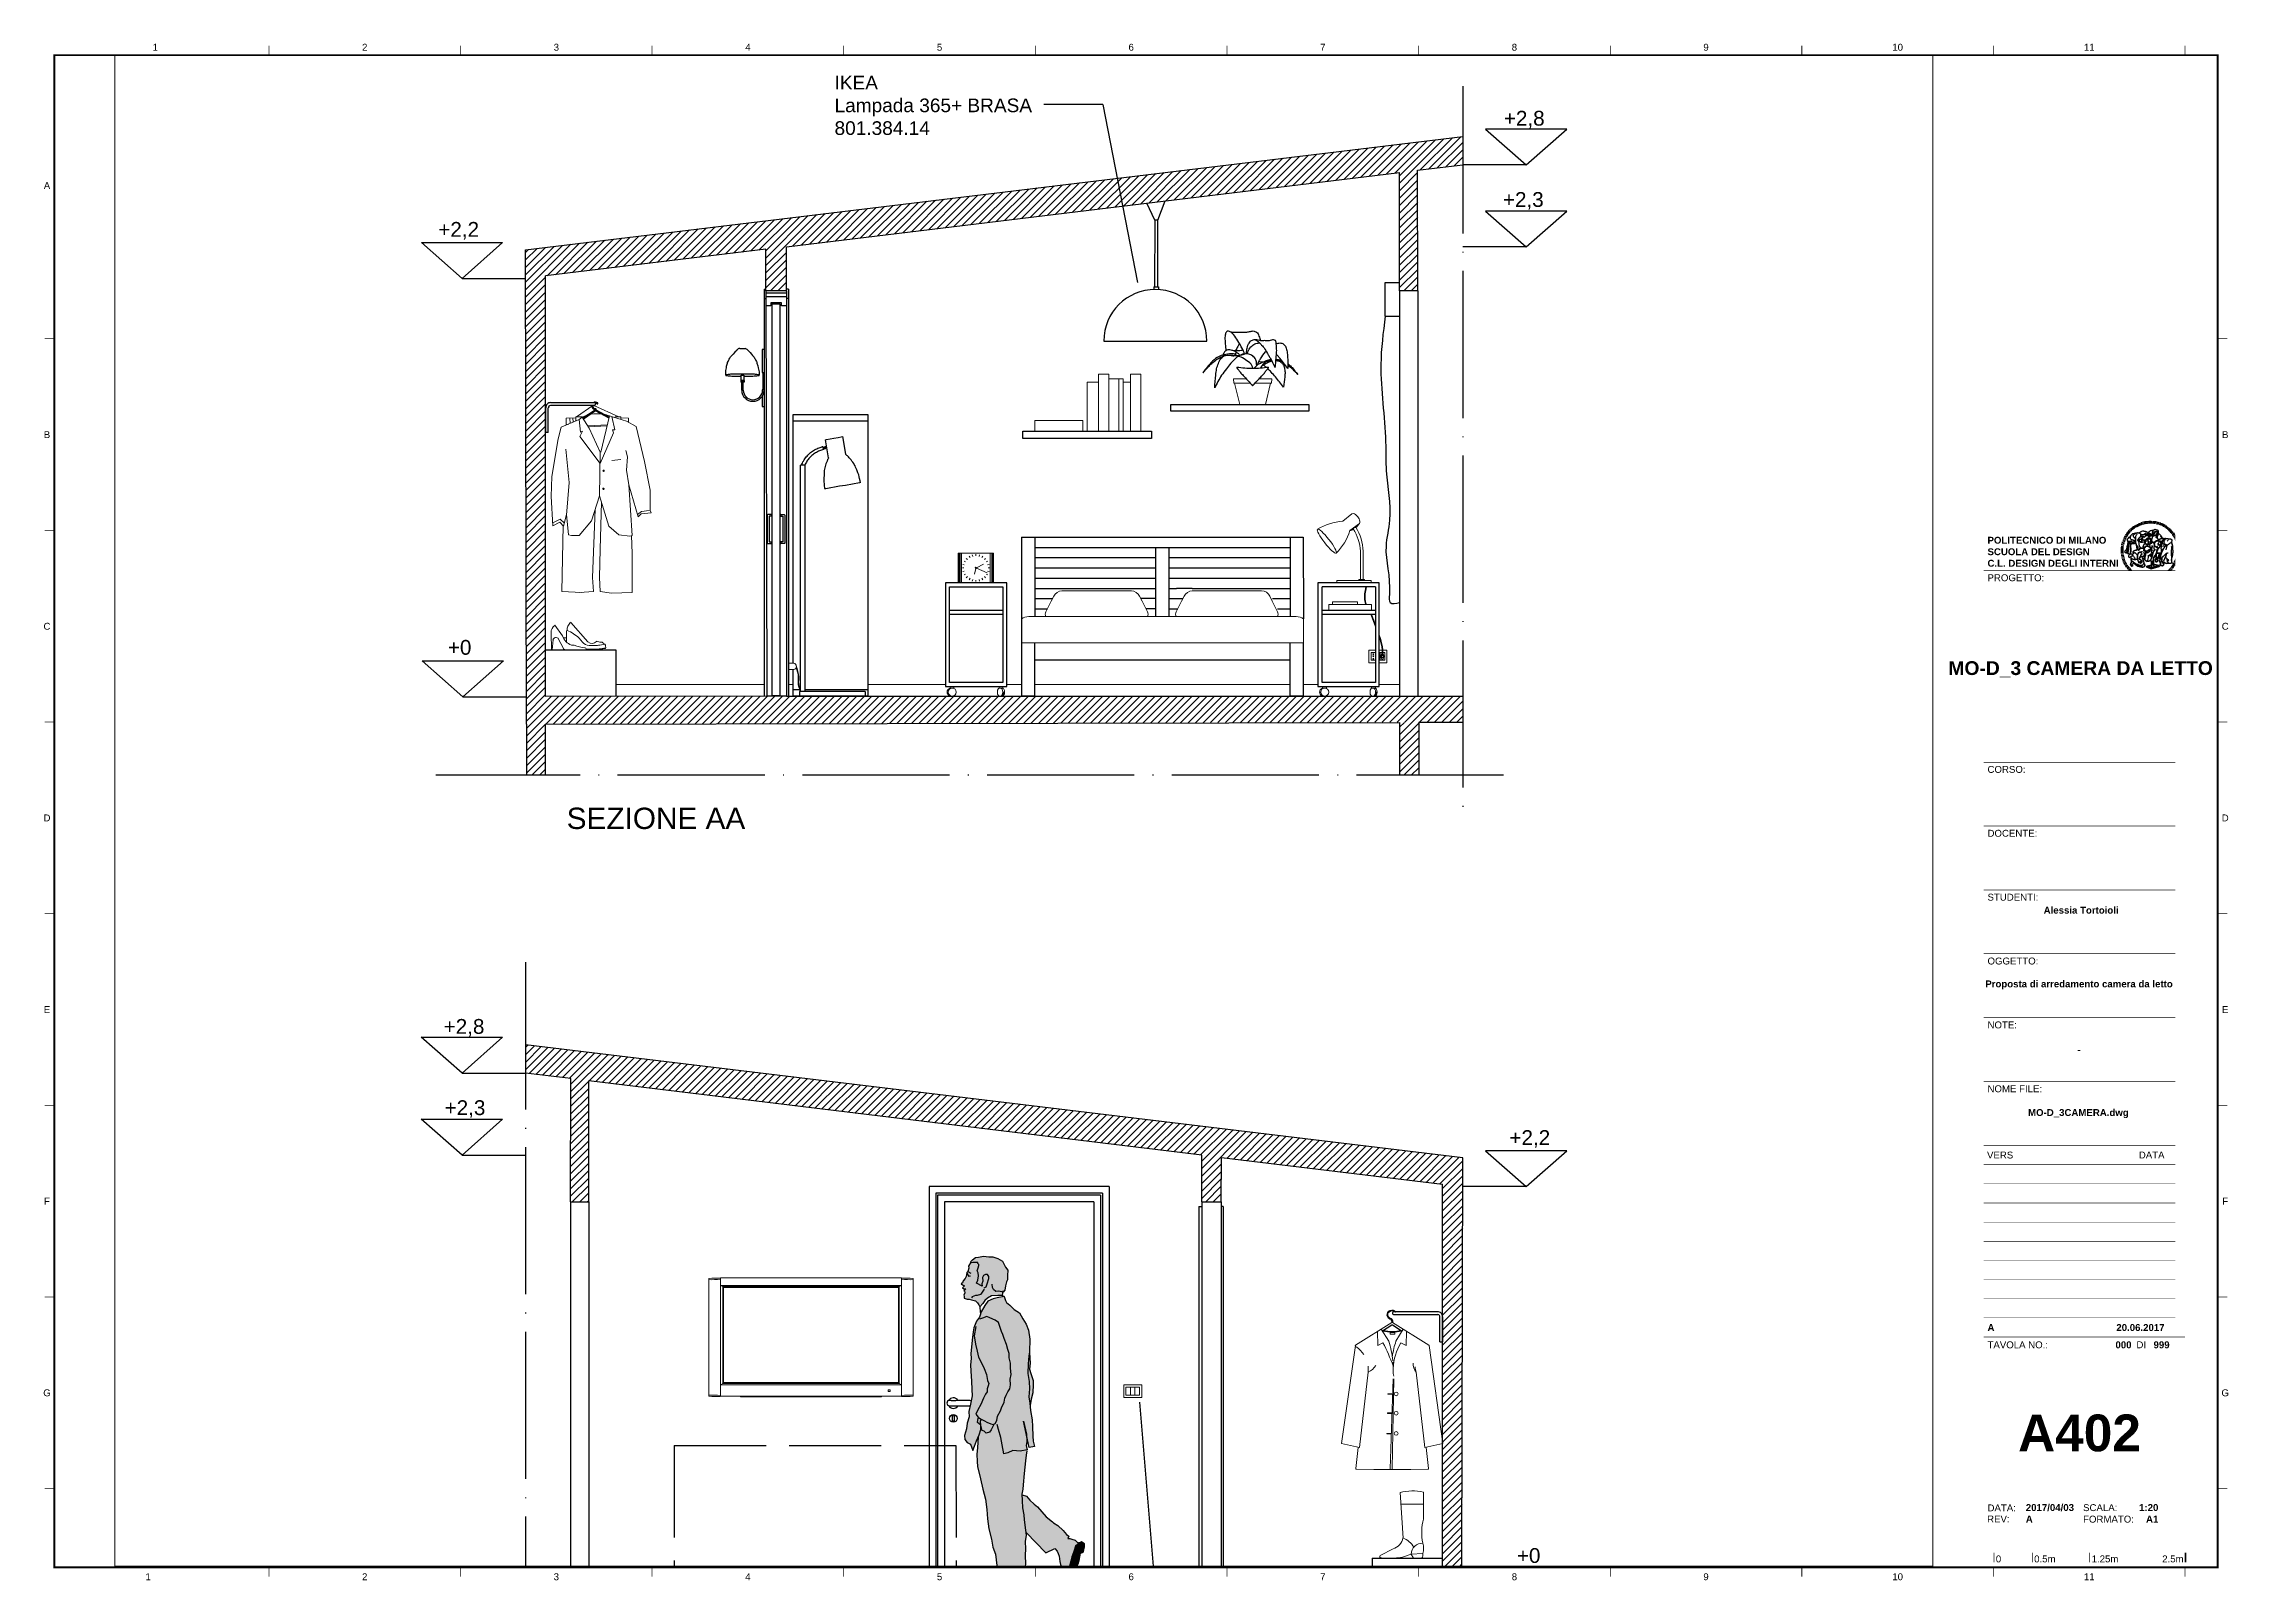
# Paper-space layout 'A2' of a CAD drawing. Header units: millimetres. Extents: x 2 to 572, y 4 to 405.
# The model-space entities are those that its viewports show. They can reach past a viewport. Long polylines and large blocks are cut down to what shows.
import ezdxf
from ezdxf.enums import TextEntityAlignment as Align

# ---------------------------------------------------------------- set-up
doc = ezdxf.new("R2010")
doc.units = ezdxf.units.MM
doc.header["$MEASUREMENT"] = 0
doc.set_wipeout_variables(frame=1)
doc.linetypes.add('ACAD_ISO02W100', pattern=[15, 12, -3])
doc.linetypes.add('ACAD_ISO04W100', pattern=[30, 24, -3, 0, -3])
for name, color, linetype in [('A-DOOR-FULL', 4, 'Continuous'), ('A-ELEV-MBE1', 7, 'Continuous'), ('A-FURN', 6, 'Continuous'), ('A-SECT-MCUT', 7, 'Continuous'), ('A-WALL-FULL-EXTR', 100, 'Continuous'), ('A-WALL-FULL-INTR', 7, 'Continuous'), ('CAMPITURE SEZIONE', 9, 'Continuous'), ('G-ANNO-LOGO', 3, 'Continuous'), ('G-ANNO-TEXT', 3, 'Continuous'), ('G-ANNO-TTLB', 3, 'Continuous'), ('PROIETTATO', 60, 'Continuous'), ('QUOTE', 5, 'Continuous'), ('SAGOMA', 250, 'Continuous')]:
    doc.layers.add(name, color=color, linetype=linetype)
for name, color, linetype, lineweight in [('ARREDI', 145, 'Continuous', 0), ('Battiscopa', 2, 'ACAD_ISO02W100', 13), ('Interruttori', 92, 'Continuous', 13)]:
    doc.layers.add(name, color=color, linetype=linetype, lineweight=lineweight)
doc.layers.add('PIANTE', color=7, linetype='Continuous', true_color=0x008f00)
doc.styles.add('ARIAL', font='Arial.ttf')
doc.styles.add('ARIAL-BOLD', font='Arial Bold.ttf')
doc.styles.add('E-ARIAL', font='Arial.ttf')
doc.styles.add('underline', font='Arial.ttf')

psp = doc.layouts.new('A2')

msp = doc.modelspace()

# ---------------------------------------------------------------- texts
at = {"layer": 'A-ELEV-MBE1', "ltscale": 9, "transparency": 33554687, "insert": (3231.6, 4168.9), "char_height": 7.116, "attachment_point": 1, "style": 'ARIAL'}
msp.add_mtext_dynamic_manual_height_columns('IKEA\\PLampada 365+ BRASA\\P801.384.14', width=404.321, gutter_width=9, heights=[0], dxfattribs=at)
at = {"layer": 'A-ELEV-MBE1', "transparency": 33554687, "insert": (3091.8, 3787), "char_height": 11.12, "attachment_point": 1, "style": 'ARIAL'}
msp.add_mtext_dynamic_manual_height_columns('SEZIONE AA', width=404.321, gutter_width=9, heights=[0], dxfattribs=at)
at = {"layer": 'QUOTE', "transparency": 33554687, "style": 'underline'}
for s, p in [('+2,8', (3580.9, 4142.9)), ('+2,3', (3580.4, 4100.5)), ('+2,2', (3024.8, 4084.9)), ('+0', (3029.8, 3866.8)), ('+2,8', (3027.6, 3669)), ('+2,3', (3028.1, 3626.6)), ('+2,2', (3583.8, 3611)), ('+0', (3587.7, 3392.9))]:
    msp.add_text(s, height=7.72, dxfattribs=at).set_placement(p)

# ---------------------------------------------------------------- blocks, each defined once
blk = doc.blocks.new('A1_GRID_LAYOUT')
at = {"layer": 'G-ANNO-TTLB', "transparency": 33554687, "const_width": 0.5, "flags": 128}
blk.add_lwpolyline([(25, 584), (25, 189.5), (589.49, 189.5), (589.49, 584)], close=True, dxfattribs=at)
at = {"layer": 'G-ANNO-TTLB', "transparency": 33554687, "const_width": 0.18, "flags": 128}
for points in [[(81, 586.5), (81, 584)], [(131, 586.5), (131, 584)], [(181, 586.5), (181, 584)], [(231, 586.5), (231, 584)], [(281, 586.5), (281, 584)], [(331, 586.5), (331, 584)], [(381, 586.5), (381, 584)], [(431, 586.5), (431, 584)], [(481, 586.5), (481, 584)], [(531, 586.5), (531, 584)], [(581, 586.5), (581, 584)], [(25, 510), (22.5, 510)], [(591.99, 510), (589.49, 510)], [(25, 460), (22.5, 460)], [(591.99, 460), (589.49, 460)], [(25, 410), (22.5, 410)], [(591.99, 410), (589.49, 410)], [(25, 360), (22.5, 360)], [(591.99, 360), (589.49, 360)], [(25, 310), (22.5, 310)], [(591.99, 310), (589.49, 310)], [(25, 260), (22.5, 260)], [(591.99, 260), (589.49, 260)], [(25, 210), (22.5, 210)], [(591.99, 210), (589.49, 210)], [(81, 189.5), (81, 187)], [(131, 189.5), (131, 187)], [(181, 189.5), (181, 187)], [(231, 189.5), (231, 187)], [(281, 189.5), (281, 187)], [(331, 189.5), (331, 187)], [(381, 189.5), (381, 187)], [(431, 189.5), (431, 187)], [(481, 189.5), (481, 187)], [(531, 189.5), (531, 187)], [(581, 189.5), (581, 187)]]:
    blk.add_lwpolyline(points, dxfattribs=at)
at = {"layer": 'G-ANNO-TEXT', "transparency": 33554687, "style": 'ARIAL'}
for s, p in [('1', (51.35, 586.07)), ('2', (106, 586.07)), ('3', (156, 586.07)), ('4', (206, 586.07)), ('5', (256, 586.07)), ('6', (306, 586.07)), ('7', (356, 586.07)), ('8', (406, 586.07)), ('9', (456, 586.07)), ('10', (506, 586.07)), ('11', (556, 586.07)), ('A', (23.09, 549.98)), ('B', (23.09, 485)), ('B', (591.47, 485)), ('C', (23.09, 435)), ('C', (591.47, 435)), ('D', (23.09, 385)), ('D', (591.47, 385)), ('E', (23.09, 335)), ('E', (591.47, 335)), ('F', (23.09, 285)), ('F', (591.47, 285)), ('G', (23.09, 235)), ('G', (591.47, 235)), ('1', (49.49, 187.01)), ('2', (106, 187.01)), ('3', (156, 187.01)), ('4', (206, 187.01)), ('5', (256, 187.01)), ('6', (306, 187.01)), ('7', (356, 187.01)), ('8', (406, 187.01)), ('9', (456, 187.01)), ('10', (506, 187.01)), ('11', (556, 187.01))]:
    blk.add_text(s, height=1.8, dxfattribs=at).set_placement(p, align=Align.MIDDLE_CENTER)
blk = doc.blocks.new('logoPolimi')
for p, q in [((-1.58, 1.77), (-1.44, 1.61)), ((-1.49, 1.84), (-1.36, 1.68)), ((-1.41, 1.91), (-1.28, 1.74)), ((-1.32, 1.97), (-1.2, 1.8)), ((-1.22, 2.03), (-1.11, 1.85)), ((-1.13, 2.09), (-1.03, 1.9)), ((-1.03, 2.14), (-0.94, 1.95)), ((-0.93, 2.18), (-0.84, 1.99)), ((-0.83, 2.22), (-0.75, 2.03)), ((-0.72, 2.26), (-0.66, 2.06)), ((-0.61, 2.29), (-0.56, 2.09)), ((-0.51, 2.32), (-0.46, 2.11)), ((-0.4, 2.34), (-0.36, 2.13)), ((-0.29, 2.35), (-0.26, 2.14)), ((-0.18, 2.36), (-0.16, 2.15)), ((-0.07, 2.37), (-0.06, 2.16)), ((0.04, 2.37), (0.04, 2.16)), ((0.15, 2.36), (0.14, 2.16)), ((0.26, 2.36), (0.24, 2.15)), ((0.37, 2.34), (0.34, 2.13)), ((0.48, 2.32), (0.44, 2.12)), ((0.59, 2.3), (0.54, 2.09)), ((0.69, 2.27), (0.63, 2.07)), ((0.8, 2.23), (0.73, 2.03)), ((0.9, 2.19), (0.82, 2)), ((1, 2.15), (0.91, 1.96)), ((1.1, 2.1), (1, 1.91)), ((1.2, 2.04), (1.09, 1.86)), ((1.29, 1.99), (1.18, 1.81)), ((1.38, 1.92), (1.26, 1.75)), ((1.47, 1.86), (1.34, 1.69)), ((1.56, 1.79), (1.42, 1.63)), ((-2.37, 0.12), (-2.16, 0.11)), ((-2.37, 0.01), (-2.16, 0.01)), ((-2.36, 0.23), (-2.15, 0.21)), ((-2.35, 0.34), (-2.14, 0.31)), ((-2.33, 0.45), (-2.12, 0.41)), ((-2.3, 0.55), (-2.1, 0.51)), ((-2.28, 0.66), (-2.07, 0.6)), ((-2.24, 0.77), (-2.04, 0.7)), ((-2.2, 0.87), (-2.01, 0.79)), ((-2.16, 0.97), (-1.97, 0.89)), ((-2.11, 1.07), (-1.93, 0.98)), ((-2.06, 1.17), (-1.88, 1.07)), ((-2.01, 1.26), (-1.83, 1.15)), ((-1.94, 1.36), (-1.77, 1.24)), ((-1.88, 1.45), (-1.71, 1.32)), ((-1.84, 0.03), (-1.82, 0.35)), ((-1.81, 1.53), (-1.65, 1.4)), ((-1.74, 1.61), (-1.58, 1.47)), ((-1.73, 0.59), (-1.73, 0.59)), ((-1.73, 0.59), (-1.73, 0.59)), ((-1.66, 1.69), (-1.51, 1.54)), ((-1.65, 0.57), (-1.65, 0.57)), ((-1.59, 1.12), (-1.59, 1.12)), ((-1.51, 0.55), (-1.51, 0.55)), ((-1.51, 0.55), (-1.51, 0.55)), ((-1.31, 0.79), (-1.21, 0.75)), ((-1.21, 0.75), (-1.31, 0.79)), ((-1.21, 0.75), (-1.31, 0.79)), ((-1.21, 0.75), (-1.21, 0.75)), ((-1.21, 0.75), (-1.21, 0.75)), ((-1.19, 0.76), (-1.19, 0.76)), ((-1.19, 0.76), (-1.19, 0.76)), ((-1.17, 0.99), (-1.18, 0.99)), ((-1.18, 0.99), (-1.17, 0.99)), ((-1.16, 0.57), (-1.16, 0.57)), ((-1.16, 0.57), (-1.16, 0.57)), ((-1.1, 0.01), (-0.99, 0.06)), ((-0.99, 0.06), (-1.1, 0.01)), ((-0.99, 0.06), (-1.1, 0.01)), ((-0.99, 0.06), (-0.99, 0.06)), ((-0.99, 0.06), (-0.99, 0.06)), ((-0.97, 0.79), (-0.98, 0.79)), ((-0.89, 0.84), (-0.97, 0.79)), ((-0.97, 0.79), (-0.89, 0.84)), ((-0.96, 1.41), (-0.96, 1.41)), ((-0.96, 1.41), (-0.96, 1.41)), ((-0.89, 0.84), (-0.82, 0.87)), ((-0.82, 0.87), (-0.89, 0.84)), ((-0.89, 0.84), (-0.82, 0.87)), ((-0.88, 0.83), (-0.89, 0.84)), ((-0.85, 1.39), (-0.85, 1.39)), ((-0.85, 1.39), (-0.85, 1.39)), ((-0.84, 0.14), (-0.84, 0.14)), ((-0.77, 1.08), (-0.78, 1.08)), ((-0.78, 1.08), (-0.77, 1.08)), ((-0.61, 1.12), (-0.77, 1.08)), ((-0.77, 1.08), (-0.61, 1.12)), ((-0.77, 1.08), (-0.61, 1.12)), ((-0.75, 1.3), (-0.76, 1.29)), ((-0.76, 1.29), (-0.75, 1.3)), ((-0.65, 0.99), (-0.7, 0.96)), ((-0.69, 0.18), (-0.68, 0.18)), ((-0.66, 0.93), (-0.66, 0.93)), ((-0.66, 0.93), (-0.64, 0.93)), ((-0.66, 0.93), (-0.66, 0.93)), ((-0.66, 0.93), (-0.66, 0.93)), ((-0.63, 1.01), (-0.63, 1.01)), ((-0.63, 1.01), (-0.62, 1.01)), ((-0.63, 0.66), (-0.63, 0.66)), ((-0.6, 1.12), (-0.61, 1.12)), ((-0.61, 1.12), (-0.6, 1.12)), ((-0.61, 1.12), (-0.6, 1.12)), ((-0.61, 0.86), (-0.57, 0.85)), ((-0.57, 0.85), (-0.61, 0.86)), ((-0.61, 0.86), (-0.57, 0.85)), ((-0.53, 1.08), (-0.6, 1.12)), ((-0.6, 1.12), (-0.6, 1.11)), ((-0.6, 1.12), (-0.53, 1.08)), ((-0.57, 0.8), (-0.59, 0.8)), ((-0.57, 0.85), (-0.53, 0.84)), ((-0.57, 0.85), (-0.57, 0.85)), ((-0.57, 0.85), (-0.57, 0.85)), ((-0.57, 0.85), (-0.53, 0.84)), ((-0.56, 0.29), (-0.49, 0.48)), ((-0.56, 0.14), (-0.56, 0.29)), ((-0.5, 0.11), (-0.56, 0.14)), ((-0.53, 0.84), (-0.51, 0.84)), ((-0.53, 0.84), (-0.51, 0.84)), ((-0.53, 0.84), (-0.53, 0.84)), ((-0.51, 0.11), (-0.51, 0.11)), ((-0.51, 0.11), (-0.51, 0.11)), ((-0.34, 0.33), (-0.5, 0.11)), ((-0.49, 0.48), (-0.41, 0.55)), ((-0.42, 0.8), (-0.47, 0.79)), ((-0.42, 0.8), (-0.47, 0.79)), ((-0.47, 0.79), (-0.45, 0.76)), ((-0.47, 0.79), (-0.45, 0.76)), ((-0.45, 1.14), (-0.42, 1.11)), ((-0.42, 1.26), (-0.36, 1.22)), ((-0.41, 0.55), (-0.34, 0.49)), ((-0.4, 1.37), (-0.38, 1.38)), ((-0.39, 1.37), (-0.4, 1.37)), ((-0.35, 1.33), (-0.4, 1.37)), ((-0.39, 1.24), (-0.4, 1.23)), ((-0.38, 1.14), (-0.38, 1.14)), ((-0.34, 0.49), (-0.09, 0.48)), ((-0.16, 0.32), (-0.34, 0.33)), ((-0.14, 0.32), (-0.31, 0.34)), ((-0.28, 1.3), (-0.29, 1.3)), ((-0.28, 1.3), (-0.28, 1.3)), ((-0.16, 1.24), (-0.16, 1.25)), ((-0.16, 1.25), (-0.16, 1.25)), ((-0.16, 0.49), (-0.14, 0.64)), ((-0.06, 0.27), (-0.16, 0.32)), ((-0.1, 0.88), (-0.09, 0.87)), ((-0.08, 1.37), (-0.08, 1.38)), ((-0.08, 1.23), (-0.05, 1.21)), ((-0.05, 1.21), (-0.08, 1.23)), ((-0.08, 1.23), (-0.05, 1.21)), ((-0.03, 0.26), (-0.06, 0.27)), ((-0.05, 1.21), (-0.04, 1.21)), ((-0.04, 1.21), (-0.05, 1.21)), ((-0.04, 1.21), (-0.04, 1.21)), ((-0.04, 1.21), (-0.04, 1.21)), ((-0.04, 0.48), (-0.03, 0.26)), ((0.03, 1.15), (0.03, 1.15)), ((0.03, 0.66), (0.03, 0.67)), ((0.07, 0.58), (0.07, 0.57)), ((0.1, 1.18), (0.1, 1.18)), ((0.1, 0.84), (0.1, 0.84)), ((0.13, 1.32), (0.17, 1.19)), ((0.14, 0.71), (0.34, 0.65)), ((0.31, 0.56), (0.17, 0.63)), ((0.27, 1.61), (0.27, 1.61)), ((0.27, 1.61), (0.27, 1.61)), ((0.27, 1.61), (0.27, 1.61)), ((0.29, 1.29), (0.29, 1.29)), ((0.29, 1.29), (0.29, 1.29)), ((0.29, 1.29), (0.29, 1.29)), ((0.29, 1.29), (0.29, 1.29)), ((0.33, 0.49), (0.34, 0.49)), ((0.33, 0.03), (0.35, 0.03)), ((0.33, 0.03), (0.35, 0.03)), ((0.34, 0.65), (0.34, 0.64)), ((0.35, 0.03), (0.57, 0.06)), ((0.35, 0.03), (0.57, 0.06)), ((0.35, 0.03), (0.35, 0.03)), ((0.35, 0.03), (0.35, 0.03)), ((0.38, 1.36), (0.37, 1.35)), ((0.38, 0.34), (0.37, 0.34)), ((0.38, 0.34), (0.38, 0.34)), ((0.43, 0.67), (0.39, 0.64)), ((0.49, 1.05), (0.51, 1.13)), ((0.51, 1.13), (0.49, 1.05)), ((0.49, 1.05), (0.51, 1.13)), ((0.51, 1.31), (0.5, 1.29)), ((0.51, 1.13), (0.52, 1.23)), ((0.52, 1.23), (0.51, 1.23)), ((0.51, 1.23), (0.52, 1.23)), ((0.52, 1.23), (0.51, 1.13)), ((0.51, 1.13), (0.52, 1.23)), ((0.52, 1.24), (0.6, 1.37)), ((0.52, 1.23), (0.6, 1.36)), ((0.6, 1.36), (0.52, 1.23)), ((0.52, 1.23), (0.52, 1.23)), ((0.52, 1.23), (0.52, 1.24)), ((0.52, 1.23), (0.52, 1.23)), ((0.55, 1.07), (0.53, 1.06)), ((0.53, 1.04), (0.53, 1.06)), ((0.53, 1.05), (0.53, 1.04)), ((0.54, 0.3), (0.63, 0.32)), ((0.54, -0.08), (0.61, 0.06)), ((0.61, 0.06), (0.54, -0.08)), ((0.54, -0.08), (0.61, 0.06)), ((0.56, 0.19), (0.59, 0.21)), ((0.57, 1.07), (0.57, 1.07)), ((0.57, 1.07), (0.57, 1.07)), ((0.57, 1.07), (0.57, 1.07)), ((0.57, 1.07), (0.57, 1.07)), ((0.57, 1.07), (0.57, 1.07)), ((0.57, 1.07), (0.57, 1.07)), ((0.57, 1.07), (0.57, 1.07)), ((0.58, 0.3), (0.59, 0.29)), ((0.59, 0.78), (0.59, 0.79)), ((0.59, 0.79), (0.59, 0.79)), ((0.59, 0.79), (0.59, 0.79)), ((0.59, 0.79), (0.59, 0.78)), ((0.61, 0.06), (0.6, 0.07)), ((0.6, 0.07), (0.61, 0.06)), ((0.61, 0.06), (0.61, 0.07)), ((0.62, 0.21), (0.65, 0.22)), ((0.64, 1.37), (0.65, 1.37)), ((0.69, 0.86), (0.68, 0.86)), ((0.68, 0.86), (0.69, 0.86)), ((0.68, 0.76), (0.68, 0.76)), ((0.76, 0.26), (0.76, 0.26)), ((0.82, 0.35), (0.84, 0.36)), ((0.82, 0.35), (0.82, 0.35)), ((0.84, 0.36), (0.84, 0.37)), ((0.85, 0.34), (1.05, 0.35)), ((0.93, 1.05), (0.93, 1.05)), ((0.93, 1.05), (0.93, 1.05)), ((0.93, 1.05), (0.93, 1.04)), ((0.93, 1.05), (0.93, 1.05)), ((0.97, 0.66), (0.96, 0.66)), ((1.01, 0.97), (0.98, 0.96)), ((1.17, 0.96), (1.17, 0.95)), ((1.17, 0.95), (1.17, 0.95)), ((1.34, 0.37), (1.26, 0.04)), ((1.27, 0.37), (1.27, 0.38)), ((1.28, 0.95), (1.28, 0.95)), ((1.37, 0.73), (1.46, 0.81)), ((1.41, 0.4), (1.41, 0.41)), ((1.64, 1.71), (1.49, 1.56)), ((1.49, 0.9), (1.57, 0.92)), ((1.72, 1.63), (1.56, 1.49)), ((1.67, 0.6), (1.57, 0.53)), ((1.79, 1.55), (1.63, 1.41)), ((1.86, 1.47), (1.7, 1.34)), ((1.93, 1.38), (1.76, 1.26)), ((1.99, 1.29), (1.81, 1.17)), ((2.05, 1.19), (1.87, 1.09)), ((2.1, 1.1), (1.92, 1)), ((2.15, 1), (1.96, 0.91)), ((2.19, 0.9), (2, 0.82)), ((2.23, 0.79), (2.04, 0.72)), ((2.27, 0.69), (2.07, 0.63)), ((2.3, 0.58), (2.09, 0.53)), ((2.32, 0.47), (2.12, 0.43)), ((2.34, 0.37), (2.13, 0.33)), ((2.36, 0.26), (2.15, 0.23)), ((2.37, 0.15), (2.16, 0.13)), ((2.37, 0.04), (2.16, 0.03)), ((-2.37, -0.1), (-2.16, -0.09)), ((-2.36, -0.21), (-2.15, -0.19)), ((-2.35, -0.32), (-2.14, -0.29)), ((-2.33, -0.43), (-2.12, -0.39)), ((-2.31, -0.54), (-2.1, -0.49)), ((-2.28, -0.65), (-2.08, -0.59)), ((-2.25, -0.75), (-2.05, -0.69)), ((-2.21, -0.86), (-2.02, -0.78)), ((-2.17, -0.96), (-1.98, -0.87)), ((-2.12, -1.06), (-1.93, -0.96)), ((-2.07, -1.16), (-1.89, -1.05)), ((-2.04, -0.15), (-1.97, -0.2)), ((-2.01, -1.25), (-1.84, -1.14)), ((-1.95, -1.34), (-1.78, -1.22)), ((-1.89, -1.43), (-1.72, -1.31)), ((-1.82, -1.52), (-1.66, -1.38)), ((-1.75, -1.6), (-1.59, -1.46)), ((-1.67, -1.68), (-1.52, -1.53)), ((-1.58, -0.12), (-1.6, -0.18)), ((-1.6, -0.18), (-1.58, -0.28)), ((-1.57, -0.54), (-1.59, -0.54)), ((-1.59, -0.54), (-1.59, -0.54)), ((-1.59, -1.76), (-1.45, -1.6)), ((-1.56, -0.32), (-1.56, -0.31)), ((-1.56, -0.31), (-1.56, -0.31)), ((-1.53, -0.65), (-1.53, -0.65)), ((-1.53, -0.65), (-1.53, -0.65)), ((-1.51, -1.83), (-1.37, -1.67)), ((-1.48, -0.86), (-1.48, -0.85)), ((-1.42, -0.37), (-1.42, -0.37)), ((-1.42, -1.9), (-1.29, -1.73)), ((-1.38, -0.46), (-1.38, -0.46)), ((-1.31, -0.24), (-1.31, -0.23)), ((-1.31, -0.23), (-1.31, -0.24)), ((-1.23, -0.19), (-1.23, -0.19)), ((-1.23, -0.19), (-1.23, -0.19)), ((-1.23, -0.19), (-1.23, -0.19)), ((-1.23, -0.19), (-1.23, -0.19)), ((-1.01, -0.39), (-1.02, -0.39)), ((-1.02, -0.39), (-1.01, -0.39)), ((-1.02, -0.7), (-1.02, -0.7)), ((-1.02, -0.7), (-1.02, -0.7)), ((-1.02, -0.7), (-1.02, -0.7)), ((-0.79, -0.51), (-0.83, -0.58)), ((-0.83, -0.58), (-0.79, -0.51)), ((-0.83, -0.58), (-0.79, -0.51)), ((-0.78, -1.05), (-0.83, -0.94)), ((-0.83, -0.94), (-0.78, -1.05)), ((-0.83, -0.94), (-0.83, -0.94)), ((-0.83, -0.94), (-0.78, -1.05)), ((-0.82, -1.23), (-0.82, -1.23)), ((-0.82, -1.23), (-0.77, -1.23)), ((-0.77, -1.23), (-0.82, -1.23)), ((-0.82, -1.23), (-0.82, -1.23)), ((-0.77, -1.23), (-0.82, -1.23)), ((-0.75, -0.96), (-0.8, -0.89)), ((-0.8, -0.89), (-0.79, -0.92)), ((-0.79, -0.92), (-0.8, -0.89)), ((-0.8, -0.89), (-0.75, -0.96)), ((-0.79, -0.92), (-0.8, -0.89)), ((-0.8, -0.89), (-0.8, -0.89)), ((-0.8, -0.89), (-0.75, -0.96)), ((-0.79, -0.92), (-0.78, -0.95)), ((-0.78, -0.95), (-0.79, -0.92)), ((-0.78, -0.95), (-0.79, -0.92)), ((-0.77, -0.49), (-0.78, -0.48)), ((-0.78, -0.48), (-0.77, -0.49)), ((-0.78, -0.95), (-0.76, -1)), ((-0.76, -1), (-0.78, -0.95)), ((-0.76, -1), (-0.78, -0.95)), ((-0.71, -0.89), (-0.75, -0.87)), ((-0.75, -0.87), (-0.71, -0.89)), ((-0.75, -0.87), (-0.71, -0.89)), ((-0.72, -1.01), (-0.75, -0.96)), ((-0.75, -0.96), (-0.72, -1.01)), ((-0.75, -0.96), (-0.72, -1.01)), ((-0.64, -0.93), (-0.71, -0.89)), ((-0.71, -0.89), (-0.64, -0.93)), ((-0.71, -0.89), (-0.64, -0.93)), ((-0.66, -0.53), (-0.66, -0.53)), ((-0.66, -0.53), (-0.66, -0.53)), ((-0.66, -0.53), (-0.66, -0.53)), ((-0.39, -0.81), (-0.51, -0.69)), ((-0.51, -1.04), (-0.5, -1.04)), ((-0.48, -0.42), (-0.48, -0.42)), ((-0.48, -0.42), (-0.48, -0.42)), ((-0.48, -0.42), (-0.48, -0.42)), ((-0.41, -0.51), (-0.41, -0.51)), ((-0.38, -0.05), (-0.39, -0.12)), ((-0.39, -0.12), (-0.37, -0.1)), ((-0.35, -0.14), (-0.37, -0.08)), ((-0.37, -0.09), (-0.37, -0.09)), ((-0.33, -0.12), (-0.35, -0.14)), ((-0.32, -0.14), (-0.35, -0.14)), ((-0.35, -0.18), (-0.34, -0.22)), ((-0.34, -0.08), (-0.29, -0.16)), ((-0.34, -0.22), (-0.34, -0.22)), ((-0.27, -0.17), (-0.32, -0.14)), ((-0.25, -0.91), (-0.26, -0.9)), ((-0.26, -1.29), (0.1, -1.2)), ((0.1, -1.2), (-0.26, -1.29)), ((0.08, -1.4), (-0.26, -1.29)), ((-0.26, -1.29), (0.08, -1.4)), ((-0.26, -1.38), (-0.26, -1.29)), ((-0.26, -1.29), (-0.26, -1.29)), ((-0.26, -1.29), (-0.26, -1.38)), ((-0.26, -1.29), (0.08, -1.4)), ((-0.26, -1.29), (-0.26, -1.29)), ((0.08, -1.49), (-0.26, -1.38)), ((-0.26, -1.38), (0.09, -1.49)), ((-0.14, -0.15), (-0.16, -0.13)), ((-0.11, -0.04), (-0.12, -0.05)), ((-0.04, -0.41), (-0.01, -0.44)), ((-0.01, -0.44), (-0.04, -0.41)), ((-0.04, -0.41), (-0.01, -0.44)), ((0.07, -0.84), (0.07, -0.84)), ((0.07, -0.84), (0.07, -0.84)), ((0.1, -1.2), (0.08, -1.32)), ((0.08, -1.32), (0.13, -1.2)), ((0.08, -1.4), (0.72, -1.22)), ((0.72, -1.22), (0.08, -1.4)), ((0.08, -1.4), (0.72, -1.22)), ((0.72, -1.31), (0.08, -1.49)), ((0.08, -1.44), (0.08, -1.4)), ((0.08, -1.4), (0.08, -1.44)), ((0.08, -1.4), (0.08, -1.49)), ((0.08, -1.49), (0.08, -1.44)), ((0.08, -1.44), (0.08, -1.44)), ((0.08, -1.44), (0.08, -1.45)), ((0.08, -1.45), (0.08, -1.46)), ((0.08, -1.46), (0.08, -1.49)), ((0.1, -1.01), (0.09, -0.86)), ((0.1, -1.01), (0.09, -0.86)), ((0.09, -1.49), (0.72, -1.31)), ((0.1, -1.2), (0.12, -1.04)), ((0.12, -1.04), (0.1, -1.2)), ((0.13, -1.2), (0.1, -1.2)), ((0.1, -1.2), (0.13, -1.2)), ((0.13, -1.2), (0.1, -1.2)), ((0.1, -1.2), (0.1, -1.2)), ((0.11, -0.44), (0.11, -0.44)), ((0.11, -0.44), (0.11, -0.44)), ((0.12, -0.21), (0.12, -0.21)), ((0.12, -0.21), (0.12, -0.21)), ((0.12, -0.21), (0.12, -0.21)), ((0.12, -0.21), (0.12, -0.21)), ((0.12, -0.21), (0.12, -0.21)), ((0.12, -0.21), (0.12, -0.21)), ((0.12, -0.21), (0.12, -0.21)), ((0.12, -0.21), (0.12, -0.21)), ((0.12, -0.21), (0.12, -0.21)), ((0.12, -0.21), (0.12, -0.21)), ((0.12, -0.21), (0.12, -0.21)), ((0.12, -0.21), (0.12, -0.21)), ((0.12, -0.21), (0.12, -0.21)), ((0.12, -0.56), (0.14, -0.53)), ((0.14, -0.53), (0.12, -0.56)), ((0.12, -0.56), (0.14, -0.53)), ((0.12, -1.04), (0.12, -1.04)), ((0.12, -1.04), (0.12, -1.04)), ((0.12, -1.04), (0.12, -1.04)), ((0.21, -0.99), (0.13, -1.2)), ((0.13, -1.2), (0.21, -0.99)), ((0.36, -1.14), (0.13, -1.2)), ((0.13, -1.2), (0.26, -1.17)), ((0.14, -0.53), (0.16, -0.49)), ((0.16, -0.49), (0.14, -0.53)), ((0.14, -0.53), (0.16, -0.49)), ((0.16, -0.49), (0.16, -0.49)), ((0.16, -0.49), (0.16, -0.49)), ((0.28, -1.19), (0.21, -0.99)), ((0.21, -0.99), (0.31, -1.27)), ((0.24, -0.17), (0.24, -0.16)), ((0.24, -0.16), (0.24, -0.17)), ((0.25, -0.84), (0.25, -0.88)), ((0.25, -0.88), (0.25, -0.84)), ((0.25, -0.88), (0.25, -0.84)), ((0.25, -0.88), (0.29, -1.17)), ((0.26, -0.88), (0.25, -0.88)), ((0.31, -1.27), (0.25, -0.88)), ((0.26, -1.17), (0.28, -1.16)), ((0.28, -1.16), (0.36, -1.14)), ((0.29, -1.17), (0.28, -1.19)), ((0.36, -1.14), (0.72, -1.22)), ((0.72, -1.22), (0.36, -1.14)), ((0.49, -0.31), (0.49, -0.31)), ((0.49, -0.31), (0.49, -0.31)), ((0.5, -0.27), (0.5, -0.27)), ((0.51, -0.27), (0.51, -0.27)), ((0.72, -0.81), (0.75, -0.89)), ((0.72, -1.22), (0.72, -1.31)), ((0.72, -1.31), (0.72, -1.22)), ((0.74, -0.23), (0.74, -0.23)), ((0.74, -0.23), (0.75, -0.24)), ((0.75, -0.23), (0.75, -0.23)), ((0.86, -0.25), (0.82, -0.34)), ((0.87, -0.22), (0.86, -0.23)), ((0.87, -0.22), (0.86, -0.25)), ((0.96, -0.58), (0.96, -0.57)), ((1.05, -1.05), (1.04, -1.05)), ((1.37, -1.93), (1.25, -1.76)), ((1.31, -0.27), (1.3, -0.26)), ((1.3, -0.26), (1.3, -0.26)), ((1.3, -0.26), (1.3, -0.26)), ((1.3, -0.26), (1.31, -0.27)), ((1.3, -0.26), (1.3, -0.26)), ((1.46, -1.87), (1.33, -1.7)), ((1.54, -1.8), (1.41, -1.64)), ((1.63, -1.72), (1.48, -1.57)), ((1.71, -1.65), (1.55, -1.5)), ((1.78, -1.57), (1.62, -1.43)), ((1.85, -1.48), (1.69, -1.35)), ((1.92, -1.39), (1.75, -1.27)), ((1.98, -1.3), (1.81, -1.19)), ((2.04, -1.21), (1.86, -1.1)), ((2.09, -1.11), (1.91, -1.01)), ((2.14, -1.01), (1.95, -0.92)), ((2.19, -0.91), (1.99, -0.83)), ((2.23, -0.81), (2.03, -0.74)), ((2.26, -0.7), (2.06, -0.64)), ((2.29, -0.6), (2.09, -0.55)), ((2.32, -0.49), (2.11, -0.45)), ((2.34, -0.38), (2.13, -0.35)), ((2.35, -0.27), (2.15, -0.25)), ((2.37, -0.08), (2.16, -0.07)), ((2.36, -0.16), (2.16, -0.15)), ((-1.33, -1.96), (-1.21, -1.79)), ((-1.24, -2.02), (-1.13, -1.84)), ((-1.14, -2.08), (-1.04, -1.89)), ((-1.04, -2.13), (-0.95, -1.94)), ((-0.94, -2.18), (-0.86, -1.98)), ((-0.84, -2.22), (-0.77, -2.02)), ((-0.74, -2.25), (-0.67, -2.05)), ((-0.63, -2.29), (-0.57, -2.08)), ((-0.52, -2.31), (-0.48, -2.11)), ((-0.42, -2.33), (-0.38, -2.13)), ((-0.31, -2.35), (-0.28, -2.14)), ((-0.2, -2.36), (-0.18, -2.15)), ((-0.09, -2.37), (-0.08, -2.16)), ((0.03, -2.37), (0.02, -2.16)), ((0.14, -2.37), (0.12, -2.16)), ((0.25, -2.36), (0.22, -2.15)), ((0.35, -2.34), (0.32, -2.14)), ((0.46, -2.32), (0.42, -2.12)), ((0.57, -2.3), (0.52, -2.1)), ((0.68, -2.27), (0.62, -2.07)), ((0.78, -2.24), (0.71, -2.04)), ((0.89, -2.2), (0.81, -2)), ((0.99, -2.15), (0.9, -1.96)), ((1.09, -2.11), (0.99, -1.92)), ((1.19, -2.05), (1.08, -1.87)), ((1.28, -2), (1.17, -1.82))]:
    blk.add_line(p, q)
for points in [[(-1.9, 0.12), (-1.94, 0.02), (-2.05, -0.09), (-2.05, -0.09)], [(-1.86, 0.38), (-1.86, 0.38), (-1.87, 0.19), (-1.9, 0.12)], [(-1.76, 0.6), (-1.76, 0.6), (-1.84, 0.57), (-1.86, 0.38)], [(-1.86, -0.04), (-1.84, 0.02), (-1.84, 0.03), (-1.84, 0.03)], [(-1.82, 0.78), (-1.83, 0.8), (-1.85, 0.86), (-1.83, 0.88)], [(-1.82, 0.78), (-1.83, 0.8), (-1.85, 0.86), (-1.83, 0.88)], [(-1.83, 0.88), (-1.81, 0.9), (-1.76, 0.96), (-1.76, 0.96)], [(-1.83, 0.88), (-1.81, 0.9), (-1.76, 0.96), (-1.76, 0.96)], [(-1.76, 0.6), (-1.83, 0.7), (-1.78, 0.74), (-1.78, 0.74)], [(-1.78, 0.74), (-1.79, 0.74), (-1.83, 0.7), (-1.76, 0.6)], [(-1.78, 0.74), (-1.8, 0.76), (-1.81, 0.78), (-1.82, 0.78)], [(-1.78, 0.74), (-1.8, 0.76), (-1.81, 0.78), (-1.82, 0.78)], [(-1.82, 0.35), (-1.81, 0.5), (-1.73, 0.59), (-1.73, 0.59)], [(-1.82, -0.19), (-1.73, -0.07), (-1.75, 0.14), (-1.75, 0.3)], [(-1.75, 0.33), (-1.75, 0.17), (-1.73, -0.05), (-1.8, -0.17)], [(-1.78, 0.74), (-1.75, 0.72), (-1.72, 0.69), (-1.68, 0.7)], [(-1.68, 0.7), (-1.72, 0.69), (-1.75, 0.72), (-1.78, 0.74)], [(-1.68, 0.7), (-1.72, 0.69), (-1.75, 0.72), (-1.78, 0.74)], [(-1.78, 0.74), (-1.78, 0.74), (-1.78, 0.74), (-1.78, 0.74)], [(-1.76, 0.96), (-1.68, 1.1), (-1.59, 1.12), (-1.59, 1.12)], [(-1.76, 0.96), (-1.68, 1.1), (-1.6, 1.12), (-1.6, 1.12)], [(-1.73, 0.59), (-1.74, 0.59), (-1.75, 0.6), (-1.76, 0.6)], [(-1.73, 0.59), (-1.74, 0.59), (-1.75, 0.6), (-1.76, 0.6)], [(-1.75, 0.3), (-1.76, 0.47), (-1.65, 0.57), (-1.65, 0.57)], [(-1.65, 0.57), (-1.65, 0.57), (-1.76, 0.5), (-1.75, 0.33)], [(-1.65, 0.57), (-1.68, 0.58), (-1.7, 0.58), (-1.73, 0.59)], [(-1.65, 0.57), (-1.68, 0.58), (-1.7, 0.58), (-1.73, 0.59)], [(-1.5, 0.71), (-1.53, 0.74), (-1.61, 0.71), (-1.68, 0.7)], [(-1.68, 0.7), (-1.61, 0.71), (-1.53, 0.73), (-1.5, 0.71)], [(-1.5, 0.71), (-1.53, 0.73), (-1.61, 0.71), (-1.68, 0.7)], [(-1.51, 0.55), (-1.56, 0.56), (-1.61, 0.56), (-1.65, 0.57)], [(-1.65, 0.57), (-1.61, 0.56), (-1.56, 0.56), (-1.51, 0.55)], [(-1.51, 0.55), (-1.56, 0.56), (-1.61, 0.56), (-1.65, 0.57)], [(-1.59, 1.12), (-1.6, 1.06), (-1.61, 0.99), (-1.61, 0.97)], [(-1.61, 0.97), (-1.61, 0.99), (-1.6, 1.06), (-1.59, 1.12)], [(-1.61, 0.97), (-1.61, 0.99), (-1.6, 1.06), (-1.59, 1.12)], [(-1.61, 0.97), (-1.61, 0.95), (-1.56, 0.88), (-1.54, 0.87)], [(-1.54, 0.87), (-1.56, 0.88), (-1.61, 0.95), (-1.61, 0.97)], [(-1.54, 0.87), (-1.56, 0.88), (-1.61, 0.96), (-1.61, 0.97)], [(-1.59, 1.12), (-1.59, 1.13), (-1.59, 1.15), (-1.58, 1.16)], [(-1.59, 1.12), (-1.59, 1.13), (-1.59, 1.15), (-1.58, 1.16)], [(-1.58, 1.16), (-1.57, 1.21), (-1.52, 1.23), (-1.49, 1.25)], [(-1.58, 1.16), (-1.57, 1.21), (-1.52, 1.23), (-1.49, 1.25)], [(-1.58, 0.36), (-1.58, 0.48), (-1.51, 0.55), (-1.51, 0.55)], [(-1.51, 0.55), (-1.51, 0.55), (-1.58, 0.48), (-1.58, 0.36)], [(-1.51, 0.55), (-1.51, 0.55), (-1.58, 0.48), (-1.58, 0.36)], [(-1.55, 0.04), (-1.55, 0.08), (-1.58, 0.25), (-1.58, 0.36)], [(-1.58, 0.36), (-1.58, 0.25), (-1.55, 0.08), (-1.55, 0.04)], [(-1.58, 0.36), (-1.58, 0.25), (-1.55, 0.08), (-1.55, 0.04)], [(-1.58, -0.12), (-1.57, -0.06), (-1.55, 0.02), (-1.55, 0.04)], [(-1.55, 0.04), (-1.55, 0.02), (-1.57, -0.06), (-1.58, -0.12)], [(-1.55, 0.04), (-1.55, 0.02), (-1.56, -0.04), (-1.57, -0.1)], [(-1.54, 0.87), (-1.52, 0.85), (-1.47, 0.83), (-1.44, 0.83)], [(-1.44, 0.83), (-1.47, 0.83), (-1.52, 0.85), (-1.54, 0.87)], [(-1.45, 0.83), (-1.47, 0.83), (-1.52, 0.85), (-1.54, 0.87)], [(-1.51, 0.55), (-1.33, 0.54), (-1.16, 0.57), (-1.16, 0.57)], [(-1.16, 0.57), (-1.16, 0.57), (-1.33, 0.54), (-1.51, 0.55)], [(-1.16, 0.57), (-1.16, 0.57), (-1.33, 0.54), (-1.51, 0.55)], [(-1.5, 0.71), (-1.46, 0.68), (-1.4, 0.62), (-1.33, 0.66)], [(-1.33, 0.66), (-1.4, 0.62), (-1.46, 0.68), (-1.5, 0.71)], [(-1.33, 0.66), (-1.4, 0.62), (-1.46, 0.68), (-1.5, 0.71)], [(-1.49, 1.25), (-1.46, 1.26), (-1.42, 1.33), (-1.39, 1.36)], [(-1.49, 1.25), (-1.46, 1.27), (-1.43, 1.34), (-1.39, 1.36)], [(-1.31, 0.79), (-1.33, 0.79), (-1.42, 0.83), (-1.45, 0.83)], [(-1.44, 0.83), (-1.42, 0.83), (-1.33, 0.79), (-1.31, 0.79)], [(-1.31, 0.79), (-1.33, 0.79), (-1.42, 0.83), (-1.44, 0.83)], [(-1.35, 1.1), (-1.4, 1.17), (-1.36, 1.23), (-1.29, 1.31)], [(-1.29, 1.31), (-1.36, 1.23), (-1.4, 1.17), (-1.35, 1.1)], [(-1.35, 1.1), (-1.4, 1.17), (-1.36, 1.23), (-1.29, 1.31)], [(-1.39, 1.36), (-1.35, 1.38), (-1.26, 1.4), (-1.19, 1.41)], [(-1.39, 1.36), (-1.35, 1.38), (-1.26, 1.4), (-1.19, 1.41)], [(-1.18, 0.99), (-1.24, 0.97), (-1.3, 1.03), (-1.35, 1.1)], [(-1.35, 1.1), (-1.3, 1.03), (-1.24, 0.97), (-1.18, 0.99)], [(-1.18, 1), (-1.24, 0.97), (-1.3, 1.03), (-1.35, 1.1)], [(-1.33, 0.66), (-1.28, 0.7), (-1.23, 0.73), (-1.21, 0.75)], [(-1.21, 0.75), (-1.23, 0.73), (-1.28, 0.7), (-1.33, 0.66)], [(-1.21, 0.75), (-1.23, 0.73), (-1.28, 0.7), (-1.33, 0.66)], [(-1.29, 1.31), (-1.22, 1.39), (-1.01, 1.41), (-0.96, 1.41)], [(-0.96, 1.41), (-1.01, 1.41), (-1.22, 1.39), (-1.29, 1.31)], [(-1.29, 1.31), (-1.22, 1.39), (-1.01, 1.41), (-0.96, 1.41)], [(-1.24, -0.02), (-1.21, -0.01), (-1.1, 0.01), (-1.1, 0.01)], [(-1.1, 0.01), (-1.1, 0.01), (-1.21, -0.01), (-1.24, -0.02)], [(-1.1, 0.01), (-1.1, 0.01), (-1.21, -0.01), (-1.24, -0.02)], [(-1.21, 0.75), (-1.2, 0.75), (-1.19, 0.76), (-1.19, 0.76)], [(-1.19, 0.76), (-1.19, 0.76), (-1.2, 0.75), (-1.21, 0.75)], [(-1.19, 0.76), (-1.19, 0.76), (-1.2, 0.76), (-1.21, 0.75)], [(-1.19, 1.41), (-1.11, 1.43), (-0.97, 1.41), (-0.97, 1.41)], [(-1.19, 1.41), (-1.12, 1.43), (-0.98, 1.41), (-0.98, 1.41)], [(-1.19, 0.76), (-1.19, 0.77), (-1.18, 0.78), (-1.18, 0.79)], [(-1.18, 0.79), (-1.18, 0.78), (-1.19, 0.77), (-1.19, 0.76)], [(-1.19, 0.76), (-1.19, 0.77), (-1.19, 0.78), (-1.18, 0.79)], [(-1.18, 0.68), (-1.18, 0.68), (-1.19, 0.71), (-1.19, 0.76)], [(-1.19, 0.76), (-1.19, 0.71), (-1.18, 0.68), (-1.18, 0.68)], [(-1.18, 0.68), (-1.18, 0.68), (-1.19, 0.71), (-1.19, 0.76)], [(-1.18, 0.97), (-1.18, 0.97), (-1.18, 0.98), (-1.17, 0.99)], [(-1.17, 0.99), (-1.18, 0.98), (-1.18, 0.97), (-1.18, 0.97)], [(-1.18, 0.97), (-1.18, 0.97), (-1.18, 0.98), (-1.17, 0.99)], [(-1.18, 0.79), (-1.17, 0.86), (-1.18, 0.95), (-1.18, 0.97)], [(-1.18, 0.97), (-1.18, 0.95), (-1.17, 0.86), (-1.18, 0.79)], [(-1.18, 0.79), (-1.17, 0.86), (-1.18, 0.95), (-1.18, 0.97)], [(-1.16, 0.57), (-1.17, 0.6), (-1.18, 0.64), (-1.18, 0.68)], [(-1.18, 0.68), (-1.18, 0.64), (-1.17, 0.6), (-1.16, 0.57)], [(-1.16, 0.57), (-1.17, 0.6), (-1.18, 0.64), (-1.18, 0.68)], [(-1.17, 0.99), (-1.17, 1.03), (-1.16, 1.09), (-1.14, 1.13)], [(-1.09, 0.42), (-1.1, 0.44), (-1.14, 0.48), (-1.16, 0.57)], [(-1.16, 0.57), (-1.14, 0.48), (-1.1, 0.44), (-1.09, 0.42)], [(-1.09, 0.42), (-1.1, 0.44), (-1.14, 0.48), (-1.16, 0.57)], [(-1.14, 1.13), (-1.12, 1.18), (-1.05, 1.31), (-1.05, 1.31)], [(-1.12, 0.46), (-1.12, 0.46), (-1.13, 0.38), (-1.11, 0.26)], [(-1.11, 0.26), (-1.08, 0.14), (-1.05, 0.03), (-1.05, 0.03)], [(-1.02, 0.32), (-1.02, 0.32), (-1.08, 0.4), (-1.09, 0.42)], [(-1.09, 0.42), (-1.08, 0.4), (-1.02, 0.32), (-1.02, 0.32)], [(-1.02, 0.32), (-1.02, 0.32), (-1.08, 0.4), (-1.09, 0.42)], [(-0.98, 0.2), (-0.98, 0.21), (-1.02, 0.32), (-1.02, 0.32)], [(-1.02, 0.32), (-1.02, 0.32), (-0.98, 0.21), (-0.98, 0.2)], [(-0.98, 0.2), (-0.98, 0.21), (-1.02, 0.32), (-1.02, 0.32)], [(-1.01, 0.12), (-1, 0.16), (-0.98, 0.19), (-0.98, 0.2)], [(-0.98, 0.2), (-0.98, 0.19), (-1, 0.16), (-1.01, 0.12)], [(-1.01, 0.12), (-1, 0.16), (-0.98, 0.19), (-0.98, 0.2)], [(-0.99, 0.06), (-1, 0.07), (-1.01, 0.1), (-1.01, 0.12)], [(-1.01, 0.12), (-1.01, 0.1), (-1, 0.07), (-0.99, 0.06)], [(-0.99, 0.06), (-1, 0.07), (-1.01, 0.1), (-1.01, 0.12)], [(-0.99, 0.06), (-0.99, 0.06), (-0.99, 0.06), (-0.98, 0.05)], [(-0.98, 0.05), (-0.99, 0.06), (-0.99, 0.06), (-0.99, 0.06)], [(-0.99, 0.05), (-0.99, 0.06), (-0.99, 0.06), (-0.99, 0.06)], [(-0.95, 0.02), (-0.96, 0.03), (-0.97, 0.04), (-0.99, 0.05)], [(-0.98, 1.41), (-0.98, 1.41), (-0.97, 1.41), (-0.96, 1.41)], [(-0.98, 0.81), (-0.94, 0.85), (-0.92, 0.93), (-0.91, 0.97)], [(-0.91, 0.97), (-0.92, 0.93), (-0.94, 0.85), (-0.98, 0.81)], [(-0.91, 0.97), (-0.92, 0.93), (-0.94, 0.85), (-0.98, 0.81)], [(-0.98, 0.79), (-0.98, 0.81), (-0.98, 0.81), (-0.98, 0.81)], [(-0.98, 0.81), (-0.98, 0.81), (-0.98, 0.81), (-0.98, 0.79)], [(-0.98, 0.81), (-0.98, 0.81), (-0.98, 0.81), (-0.98, 0.79)], [(-0.98, 0.79), (-0.98, 0.79), (-0.98, 0.78), (-0.97, 0.77)], [(-0.98, 0.79), (-0.98, 0.79), (-0.98, 0.78), (-0.97, 0.77)], [(-0.98, 0.05), (-0.97, 0.04), (-0.96, 0.03), (-0.95, 0.02)], [(-0.95, 0.02), (-0.96, 0.03), (-0.97, 0.04), (-0.98, 0.05)], [(-0.97, 1.41), (-0.97, 1.41), (-0.97, 1.41), (-0.96, 1.41)], [(-0.97, 0.77), (-0.96, 0.74), (-0.91, 0.64), (-0.91, 0.57)], [(-0.97, 0.77), (-0.96, 0.74), (-0.91, 0.64), (-0.91, 0.57)], [(-0.96, 1.41), (-0.94, 1.41), (-0.9, 1.41), (-0.85, 1.39)], [(-0.96, 1.41), (-0.94, 1.41), (-0.9, 1.41), (-0.85, 1.39)], [(-0.95, 0.02), (-0.94, 0.01), (-0.92, 0.01), (-0.9, 0.01)], [(-0.9, 0.01), (-0.92, 0.01), (-0.94, 0.01), (-0.95, 0.02)], [(-0.91, 0.01), (-0.92, 0.01), (-0.94, 0.01), (-0.95, 0.02)], [(-0.91, 0.97), (-0.89, 1), (-0.87, 1.01), (-0.84, 1.02)], [(-0.84, 1.02), (-0.87, 1.01), (-0.89, 1), (-0.91, 0.97)], [(-0.84, 1.02), (-0.87, 1.01), (-0.89, 1.01), (-0.91, 0.97)], [(-0.91, 0.57), (-0.91, 0.5), (-0.9, 0.43), (-0.88, 0.37)], [(-0.91, 0.57), (-0.91, 0.5), (-0.9, 0.43), (-0.88, 0.37)], [(-0.87, 0.03), (-0.87, 0.03), (-0.89, 0.01), (-0.91, 0.01)], [(-0.9, 0.01), (-0.89, 0.01), (-0.87, 0.03), (-0.87, 0.03)], [(-0.87, 0.03), (-0.87, 0.03), (-0.89, 0.01), (-0.9, 0.01)], [(-0.88, 0.84), (-0.88, 0.84), (-0.89, 0.79), (-0.88, 0.77)], [(-0.88, 0.77), (-0.89, 0.79), (-0.88, 0.83), (-0.88, 0.83)], [(-0.74, 0.66), (-0.85, 0.67), (-0.88, 0.77), (-0.88, 0.77)], [(-0.88, 0.77), (-0.88, 0.77), (-0.85, 0.67), (-0.74, 0.66)], [(-0.88, 0.37), (-0.86, 0.32), (-0.83, 0.25), (-0.82, 0.25)], [(-0.88, 0.37), (-0.86, 0.32), (-0.83, 0.25), (-0.82, 0.25)], [(-0.87, 0.03), (-0.86, 0.03), (-0.86, 0.05), (-0.86, 0.06)], [(-0.86, 0.06), (-0.86, 0.05), (-0.86, 0.03), (-0.87, 0.03)], [(-0.86, 0.06), (-0.86, 0.05), (-0.86, 0.03), (-0.87, 0.03)], [(-0.85, 1.39), (-0.86, 1.42), (-0.8, 1.45), (-0.8, 1.46)], [(-0.85, 1.39), (-0.86, 1.42), (-0.83, 1.44), (-0.82, 1.45)], [(-0.86, 0.06), (-0.86, 0.07), (-0.86, 0.1), (-0.85, 0.11)], [(-0.85, 0.11), (-0.86, 0.1), (-0.86, 0.07), (-0.86, 0.06)], [(-0.85, 0.11), (-0.86, 0.1), (-0.86, 0.07), (-0.86, 0.06)], [(-0.81, 1.36), (-0.83, 1.37), (-0.84, 1.38), (-0.85, 1.39)], [(-0.85, 1.39), (-0.84, 1.38), (-0.83, 1.37), (-0.81, 1.36)], [(-0.85, 1.39), (-0.84, 1.38), (-0.83, 1.37), (-0.81, 1.36)], [(-0.85, 0.11), (-0.85, 0.12), (-0.84, 0.14), (-0.84, 0.14)], [(-0.84, 0.14), (-0.84, 0.14), (-0.85, 0.12), (-0.85, 0.11)], [(-0.84, 0.14), (-0.84, 0.14), (-0.85, 0.12), (-0.85, 0.11)], [(-0.84, 1.02), (-0.83, 1.03), (-0.81, 1.05), (-0.78, 1.08)], [(-0.78, 1.08), (-0.81, 1.05), (-0.83, 1.03), (-0.84, 1.02)], [(-0.78, 1.08), (-0.81, 1.05), (-0.83, 1.03), (-0.84, 1.02)], [(-0.84, 0.14), (-0.83, 0.15), (-0.81, 0.16), (-0.81, 0.16)], [(-0.81, 0.16), (-0.81, 0.16), (-0.83, 0.15), (-0.84, 0.14)], [(-0.81, 0.16), (-0.81, 0.16), (-0.84, 0.15), (-0.84, 0.14)], [(-0.84, 0.15), (-0.84, 0.15), (-0.84, 0.15), (-0.84, 0.14)], [(-0.84, 0.14), (-0.84, 0.14), (-0.84, 0.14), (-0.84, 0.14)], [(-0.84, 0.14), (-0.84, 0.14), (-0.84, 0.14), (-0.84, 0.14)], [(-0.84, 0.14), (-0.84, 0.14), (-0.84, 0.14), (-0.84, 0.14)], [(-0.82, 1.45), (-0.82, 1.45), (-0.8, 1.45), (-0.8, 1.45)], [(-0.82, 0.87), (-0.82, 0.87), (-0.72, 0.91), (-0.66, 0.93)], [(-0.66, 0.93), (-0.72, 0.91), (-0.82, 0.87), (-0.82, 0.87)], [(-0.82, 0.87), (-0.82, 0.87), (-0.72, 0.91), (-0.66, 0.93)], [(-0.82, 0.25), (-0.8, 0.25), (-0.77, 0.24), (-0.77, 0.23)], [(-0.82, 0.25), (-0.8, 0.25), (-0.78, 0.24), (-0.77, 0.23)], [(-0.76, 1.29), (-0.77, 1.32), (-0.79, 1.34), (-0.81, 1.36)], [(-0.81, 1.36), (-0.79, 1.34), (-0.77, 1.32), (-0.76, 1.29)], [(-0.81, 1.36), (-0.79, 1.34), (-0.77, 1.32), (-0.76, 1.3)], [(-0.81, 0.16), (-0.8, 0.17), (-0.8, 0.17), (-0.79, 0.18)], [(-0.79, 0.18), (-0.8, 0.17), (-0.8, 0.17), (-0.81, 0.16)], [(-0.79, 0.18), (-0.8, 0.17), (-0.8, 0.17), (-0.81, 0.16)], [(-0.8, 1.46), (-0.8, 1.49), (-0.69, 1.51), (-0.69, 1.51)], [(-0.8, 1.46), (-0.8, 1.49), (-0.75, 1.49), (-0.75, 1.49)], [(-0.8, 1.45), (-0.8, 1.45), (-0.8, 1.46), (-0.8, 1.46)], [(-0.79, 0.18), (-0.78, 0.18), (-0.77, 0.16), (-0.77, 0.16)], [(-0.77, 0.16), (-0.77, 0.16), (-0.78, 0.18), (-0.79, 0.18)], [(-0.77, 0.16), (-0.77, 0.16), (-0.78, 0.18), (-0.79, 0.18)], [(-0.78, 1.08), (-0.77, 1.1), (-0.76, 1.13), (-0.75, 1.16)], [(-0.75, 1.16), (-0.76, 1.13), (-0.77, 1.1), (-0.78, 1.08)], [(-0.75, 1.16), (-0.76, 1.13), (-0.77, 1.1), (-0.78, 1.08)], [(-0.77, 0.23), (-0.76, 0.22), (-0.72, 0.2), (-0.71, 0.2)], [(-0.77, 0.23), (-0.76, 0.22), (-0.72, 0.2), (-0.71, 0.2)], [(-0.77, 0.16), (-0.77, 0.16), (-0.74, 0.16), (-0.7, 0.17)], [(-0.7, 0.17), (-0.74, 0.16), (-0.77, 0.16), (-0.77, 0.16)], [(-0.7, 0.17), (-0.74, 0.16), (-0.77, 0.16), (-0.77, 0.16)], [(-0.76, 1.3), (-0.74, 1.25), (-0.73, 1.2), (-0.75, 1.16)], [(-0.75, 1.16), (-0.73, 1.2), (-0.74, 1.25), (-0.76, 1.29)], [(-0.76, 1.29), (-0.74, 1.25), (-0.73, 1.2), (-0.75, 1.16)], [(-0.75, 1.49), (-0.75, 1.52), (-0.69, 1.51), (-0.69, 1.51)], [(-0.7, 1.26), (-0.7, 1.28), (-0.73, 1.28), (-0.75, 1.3)], [(-0.75, 1.3), (-0.73, 1.28), (-0.7, 1.28), (-0.7, 1.26)], [(-0.71, 1.24), (-0.72, 1.25), (-0.73, 1.27), (-0.75, 1.28)], [(-0.63, 0.66), (-0.63, 0.66), (-0.73, 0.66), (-0.74, 0.66)], [(-0.74, 0.66), (-0.73, 0.66), (-0.63, 0.66), (-0.63, 0.66)], [(-0.65, 1.23), (-0.67, 1.24), (-0.71, 1.23), (-0.71, 1.24)], [(-0.71, 0.2), (-0.7, 0.2), (-0.69, 0.19), (-0.69, 0.18)], [(-0.71, 0.2), (-0.7, 0.2), (-0.69, 0.19), (-0.69, 0.18)], [(-0.65, 1.23), (-0.67, 1.24), (-0.7, 1.25), (-0.7, 1.26)], [(-0.7, 1.26), (-0.7, 1.25), (-0.67, 1.24), (-0.65, 1.23)], [(-0.7, 0.17), (-0.69, 0.17), (-0.68, 0.18), (-0.69, 0.18)], [(-0.69, 0.18), (-0.68, 0.18), (-0.69, 0.17), (-0.7, 0.17)], [(-0.69, 0.18), (-0.68, 0.18), (-0.69, 0.17), (-0.7, 0.17)], [(-0.69, 1.51), (-0.69, 1.59), (-0.51, 1.55), (-0.51, 1.55)], [(-0.69, 1.51), (-0.66, 1.55), (-0.66, 1.55), (-0.66, 1.55)], [(-0.66, 0.67), (-0.69, 0.69), (-0.68, 0.72), (-0.68, 0.76)], [(-0.68, 0.76), (-0.68, 0.72), (-0.69, 0.69), (-0.66, 0.67)], [(-0.66, 0.68), (-0.69, 0.69), (-0.68, 0.72), (-0.68, 0.76)], [(-0.68, 0.76), (-0.68, 0.79), (-0.67, 0.82), (-0.66, 0.83)], [(-0.66, 0.83), (-0.67, 0.82), (-0.68, 0.79), (-0.68, 0.76)], [(-0.68, 0.76), (-0.68, 0.79), (-0.67, 0.82), (-0.66, 0.83)], [(-0.68, 0.18), (-0.68, 0.18), (-0.56, 0.15), (-0.51, 0.11)], [(-0.68, 0.18), (-0.68, 0.18), (-0.56, 0.15), (-0.51, 0.11)], [(-0.66, 1.55), (-0.63, 1.57), (-0.51, 1.55), (-0.51, 1.55)], [(-0.62, 0.95), (-0.63, 0.95), (-0.64, 0.94), (-0.66, 0.93)], [(-0.66, 0.93), (-0.64, 0.94), (-0.63, 0.95), (-0.62, 0.95)], [(-0.66, 0.83), (-0.65, 0.85), (-0.61, 0.86), (-0.61, 0.86)], [(-0.61, 0.86), (-0.61, 0.86), (-0.65, 0.84), (-0.66, 0.83)], [(-0.66, 0.83), (-0.65, 0.84), (-0.61, 0.86), (-0.61, 0.86)], [(-0.63, 0.66), (-0.64, 0.67), (-0.65, 0.67), (-0.66, 0.68)], [(-0.63, 0.66), (-0.64, 0.67), (-0.65, 0.67), (-0.66, 0.67)], [(-0.66, 0.67), (-0.65, 0.67), (-0.64, 0.67), (-0.63, 0.66)], [(-0.59, 1.24), (-0.6, 1.23), (-0.63, 1.22), (-0.65, 1.23)], [(-0.65, 1.23), (-0.63, 1.22), (-0.6, 1.23), (-0.59, 1.24)], [(-0.56, 1.24), (-0.56, 1.24), (-0.63, 1.22), (-0.65, 1.23)], [(-0.63, 1.01), (-0.63, 1.01), (-0.64, 1), (-0.65, 0.99)], [(-0.64, 0.93), (-0.64, 0.93), (-0.58, 0.88), (-0.57, 0.85)], [(-0.64, 0.93), (-0.64, 0.93), (-0.58, 0.88), (-0.57, 0.85)], [(-0.6, 1.11), (-0.6, 1.11), (-0.59, 1.05), (-0.63, 1.01)], [(-0.6, 1.11), (-0.6, 1.11), (-0.59, 1.05), (-0.63, 1.01)], [(-0.5, 0.65), (-0.55, 0.61), (-0.6, 0.64), (-0.63, 0.66)], [(-0.5, 0.65), (-0.55, 0.61), (-0.6, 0.64), (-0.63, 0.66)], [(-0.62, 1.01), (-0.62, 1.01), (-0.62, 0.97), (-0.62, 0.95)], [(-0.62, 0.95), (-0.62, 0.97), (-0.62, 1.01), (-0.62, 1.01)], [(-0.56, 1.24), (-0.56, 1.24), (-0.57, 1.25), (-0.59, 1.24)], [(-0.59, 1.24), (-0.57, 1.25), (-0.56, 1.24), (-0.56, 1.24)], [(-0.41, 0.55), (-0.41, 0.55), (-0.59, 0.44), (-0.56, 0.15)], [(-0.52, 0.81), (-0.53, 0.8), (-0.56, 0.79), (-0.57, 0.8)], [(-0.57, 0.01), (-0.57, 0.01), (-0.38, -0.06), (-0.35, -0.15)], [(-0.49, 1.27), (-0.5, 1.26), (-0.53, 1.24), (-0.56, 1.24)], [(-0.52, 1.26), (-0.53, 1.26), (-0.54, 1.22), (-0.56, 1.24)], [(-0.56, 1.24), (-0.54, 1.22), (-0.53, 1.26), (-0.52, 1.26)], [(-0.47, 1.06), (-0.49, 1.06), (-0.53, 1.08), (-0.53, 1.08)], [(-0.53, 1.08), (-0.53, 1.08), (-0.49, 1.06), (-0.47, 1.06)], [(-0.53, 0.84), (-0.53, 0.84), (-0.52, 0.81), (-0.52, 0.81)], [(-0.49, 1.27), (-0.5, 1.26), (-0.51, 1.26), (-0.52, 1.26)], [(-0.52, 1.26), (-0.51, 1.26), (-0.5, 1.26), (-0.49, 1.27)], [(-0.51, 0.12), (-0.51, 0.12), (-0.52, 0.19), (-0.49, 0.21)], [(-0.51, 0.19), (-0.51, 0.18), (-0.52, 0.15), (-0.51, 0.14)], [(-0.51, 1.55), (-0.43, 1.57), (-0.43, 1.53), (-0.43, 1.53)], [(-0.51, 1.55), (-0.43, 1.57), (-0.35, 1.51), (-0.35, 1.51)], [(-0.51, 0.84), (-0.51, 0.84), (-0.46, 0.83), (-0.45, 0.83)], [(-0.51, 0.84), (-0.51, 0.84), (-0.46, 0.83), (-0.45, 0.83)], [(-0.42, 0.27), (-0.43, 0.27), (-0.5, 0.2), (-0.51, 0.19)], [(-0.51, 0.14), (-0.51, 0.13), (-0.47, 0.05), (-0.47, 0.04)], [(-0.51, 0.11), (-0.51, 0.11), (-0.51, 0.11), (-0.51, 0.11)], [(-0.51, 0.11), (-0.51, 0.11), (-0.47, 0.1), (-0.46, 0.04)], [(-0.51, 0.11), (-0.51, 0.11), (-0.51, 0.11), (-0.51, 0.11)], [(-0.51, 0.11), (-0.5, 0.11), (-0.5, 0.1), (-0.49, 0.1)], [(-0.47, 0.71), (-0.46, 0.66), (-0.5, 0.65), (-0.5, 0.65)], [(-0.47, 0.71), (-0.46, 0.66), (-0.5, 0.65), (-0.5, 0.65)], [(-0.44, 1.3), (-0.45, 1.3), (-0.47, 1.28), (-0.49, 1.27)], [(-0.49, 1.27), (-0.47, 1.28), (-0.45, 1.3), (-0.44, 1.3)], [(-0.44, 1.3), (-0.45, 1.3), (-0.47, 1.28), (-0.49, 1.27)], [(-0.49, 0.21), (-0.48, 0.21), (-0.47, 0.22), (-0.47, 0.23)], [(-0.49, 0.21), (-0.49, 0.21), (-0.49, 0.21), (-0.49, 0.21)], [(-0.37, -0.09), (-0.37, -0.07), (-0.49, 0.1), (-0.49, 0.1)], [(-0.46, 1.08), (-0.46, 1.07), (-0.46, 1.06), (-0.47, 1.06)], [(-0.47, 1.06), (-0.46, 1.06), (-0.46, 1.07), (-0.46, 1.08)], [(-0.45, 0.76), (-0.44, 0.74), (-0.47, 0.71), (-0.47, 0.71)], [(-0.45, 0.76), (-0.44, 0.74), (-0.47, 0.71), (-0.47, 0.71)], [(-0.47, 0.23), (-0.46, 0.24), (-0.44, 0.27), (-0.42, 0.27)], [(-0.47, 0.04), (-0.47, 0.03), (-0.44, 0.02), (-0.44, 0.01)], [(-0.44, 1.1), (-0.45, 1.1), (-0.46, 1.08), (-0.46, 1.08)], [(-0.46, 1.08), (-0.46, 1.09), (-0.45, 1.1), (-0.44, 1.1)], [(-0.46, 0.04), (-0.46, 0.03), (-0.45, 0.03), (-0.44, 0.02)], [(-0.45, 0.83), (-0.44, 0.83), (-0.39, 0.82), (-0.39, 0.82)], [(-0.45, 0.83), (-0.44, 0.83), (-0.39, 0.82), (-0.39, 0.82)], [(-0.36, 0.68), (-0.36, 0.66), (-0.45, 0.58), (-0.41, 0.55)], [(-0.41, 0.55), (-0.45, 0.58), (-0.4, 0.62), (-0.39, 0.62)], [(-0.41, 1.32), (-0.42, 1.3), (-0.43, 1.3), (-0.44, 1.3)], [(-0.44, 1.3), (-0.43, 1.3), (-0.42, 1.3), (-0.41, 1.32)], [(-0.41, 1.32), (-0.42, 1.3), (-0.43, 1.3), (-0.44, 1.3)], [(-0.42, 1.11), (-0.42, 1.11), (-0.44, 1.1), (-0.44, 1.1)], [(-0.44, 1.1), (-0.44, 1.1), (-0.42, 1.11), (-0.42, 1.11)], [(-0.44, 0.02), (-0.43, 0.01), (-0.44, 0.01), (-0.43, 0)], [(-0.44, 0.01), (-0.43, 0), (-0.43, -0.02), (-0.38, -0.05)], [(-0.43, 1.53), (-0.37, 1.53), (-0.35, 1.5), (-0.35, 1.5)], [(-0.4, 1.12), (-0.4, 1.11), (-0.42, 1.11), (-0.42, 1.11)], [(-0.42, 1.11), (-0.42, 1.11), (-0.4, 1.11), (-0.4, 1.12)], [(-0.39, 0.82), (-0.39, 0.81), (-0.42, 0.8), (-0.42, 0.8)], [(-0.39, 0.82), (-0.39, 0.81), (-0.42, 0.8), (-0.42, 0.8)], [(-0.35, 0.32), (-0.36, 0.31), (-0.41, 0.28), (-0.42, 0.27)], [(-0.42, 0.27), (-0.41, 0.27), (-0.39, 0.28), (-0.38, 0.3)], [(-0.4, 1.37), (-0.4, 1.37), (-0.39, 1.33), (-0.41, 1.32)], [(-0.41, 1.32), (-0.39, 1.33), (-0.4, 1.37), (-0.4, 1.37)], [(-0.4, 1.37), (-0.4, 1.37), (-0.39, 1.33), (-0.41, 1.32)], [(-0.34, 0.49), (-0.35, 0.51), (-0.36, 0.52), (-0.41, 0.55)], [(-0.41, 0.55), (-0.36, 0.52), (-0.35, 0.51), (-0.34, 0.49)], [(-0.38, 1.14), (-0.38, 1.14), (-0.39, 1.12), (-0.4, 1.12)], [(-0.4, 1.12), (-0.39, 1.12), (-0.38, 1.14), (-0.38, 1.14)], [(-0.37, 1.36), (-0.38, 1.36), (-0.38, 1.35), (-0.39, 1.37)], [(-0.39, 0.63), (-0.39, 0.64), (-0.38, 0.65), (-0.36, 0.67)], [(-0.39, 0.62), (-0.38, 0.63), (-0.39, 0.63), (-0.39, 0.63)], [(-0.38, 1.38), (-0.38, 1.38), (-0.38, 1.36), (-0.36, 1.36)], [(-0.38, 1.14), (-0.38, 1.14), (-0.35, 1.11), (-0.35, 1.15)], [(-0.35, 1.14), (-0.35, 1.11), (-0.38, 1.14), (-0.38, 1.14)], [(-0.38, 0.3), (-0.37, 0.31), (-0.34, 0.35), (-0.3, 0.34)], [(-0.35, 1.34), (-0.37, 1.35), (-0.37, 1.36), (-0.37, 1.36)], [(-0.36, 1.36), (-0.36, 1.36), (-0.37, 1.35), (-0.35, 1.34)], [(-0.36, 0.67), (-0.34, 0.68), (-0.35, 0.68), (-0.35, 0.73)], [(-0.35, 0.73), (-0.36, 0.68), (-0.35, 0.69), (-0.36, 0.68)], [(-0.35, 1.5), (-0.33, 1.52), (-0.31, 1.5), (-0.31, 1.5)], [(-0.35, 1.51), (-0.28, 1.52), (-0.25, 1.44), (-0.25, 1.44)], [(-0.28, 1.3), (-0.31, 1.32), (-0.34, 1.34), (-0.35, 1.34)], [(-0.35, 1.34), (-0.34, 1.34), (-0.31, 1.32), (-0.28, 1.3)], [(-0.28, 1.31), (-0.31, 1.32), (-0.31, 1.31), (-0.35, 1.33)], [(-0.3, 1.28), (-0.3, 1.26), (-0.34, 1.18), (-0.35, 1.14)], [(-0.35, 1.15), (-0.34, 1.18), (-0.3, 1.26), (-0.3, 1.28)], [(-0.3, 0.9), (-0.3, 0.9), (-0.34, 0.77), (-0.35, 0.73)], [(-0.35, 0.73), (-0.34, 0.78), (-0.32, 0.79), (-0.32, 0.79)], [(-0.31, 0.34), (-0.31, 0.34), (-0.34, 0.33), (-0.35, 0.32)], [(-0.25, 0.48), (-0.27, 0.49), (-0.33, 0.47), (-0.34, 0.49)], [(-0.34, 0.49), (-0.33, 0.47), (-0.21, 0.46), (-0.18, 0.47)], [(-0.32, 0.79), (-0.33, 0.84), (-0.31, 0.88), (-0.31, 0.88)], [(-0.31, 1.5), (-0.26, 1.48), (-0.25, 1.44), (-0.25, 1.44)], [(-0.31, 0.88), (-0.31, 0.91), (-0.26, 0.94), (-0.26, 0.94)], [(-0.29, 1.3), (-0.29, 1.3), (-0.29, 1.29), (-0.3, 1.28)], [(-0.3, 1.28), (-0.29, 1.29), (-0.29, 1.3), (-0.29, 1.3)], [(-0.3, 1.19), (-0.3, 1.2), (-0.26, 1.22), (-0.26, 1.22)], [(-0.3, 1.19), (-0.3, 1.2), (-0.26, 1.22), (-0.26, 1.22)], [(-0.25, 1.17), (-0.28, 1.17), (-0.29, 1.18), (-0.3, 1.19)], [(-0.25, 1.17), (-0.28, 1.17), (-0.29, 1.19), (-0.3, 1.19)], [(-0.26, 0.94), (-0.26, 0.94), (-0.29, 0.92), (-0.3, 0.9)], [(-0.3, 0.34), (-0.25, 0.33), (-0.15, 0.33), (-0.14, 0.32)], [(-0.25, 1.3), (-0.26, 1.3), (-0.27, 1.3), (-0.28, 1.31)], [(-0.25, 1.3), (-0.26, 1.3), (-0.27, 1.3), (-0.28, 1.3)], [(-0.26, 1.22), (-0.26, 1.22), (-0.22, 1.24), (-0.18, 1.24)], [(-0.26, 1.22), (-0.26, 1.22), (-0.22, 1.24), (-0.18, 1.24)], [(-0.26, 0.94), (-0.23, 1), (-0.18, 0.98), (-0.18, 0.98)], [(-0.18, 0.98), (-0.18, 0.98), (-0.23, 1), (-0.26, 0.94)], [(-0.25, 1.44), (-0.19, 1.42), (-0.22, 1.38), (-0.22, 1.38)], [(-0.25, 1.44), (-0.19, 1.42), (-0.21, 1.33), (-0.22, 1.33)], [(-0.22, 1.33), (-0.22, 1.32), (-0.22, 1.3), (-0.25, 1.3)], [(-0.22, 1.32), (-0.22, 1.32), (-0.22, 1.3), (-0.25, 1.3)], [(-0.22, 1.18), (-0.23, 1.17), (-0.23, 1.17), (-0.25, 1.17)], [(-0.22, 1.18), (-0.23, 1.17), (-0.23, 1.17), (-0.25, 1.17)], [(-0.18, 0.47), (-0.18, 0.47), (-0.23, 0.46), (-0.25, 0.48)], [(-0.22, 1.38), (-0.18, 1.35), (-0.21, 1.33), (-0.22, 1.32)], [(-0.21, 1.18), (-0.21, 1.19), (-0.22, 1.18), (-0.22, 1.18)], [(-0.21, 1.18), (-0.21, 1.18), (-0.22, 1.18), (-0.22, 1.18)], [(-0.22, 0.88), (-0.21, 0.91), (-0.19, 0.95), (-0.17, 0.96)], [(-0.17, 0.96), (-0.19, 0.95), (-0.21, 0.91), (-0.22, 0.88)], [(-0.22, 0.88), (-0.21, 0.91), (-0.19, 0.96), (-0.17, 0.96)], [(-0.19, 0.81), (-0.21, 0.83), (-0.22, 0.85), (-0.22, 0.88)], [(-0.22, 0.88), (-0.22, 0.85), (-0.21, 0.83), (-0.19, 0.81)], [(-0.19, 0.82), (-0.21, 0.83), (-0.22, 0.85), (-0.22, 0.88)], [(-0.13, 1.11), (-0.13, 1.11), (-0.2, 1.17), (-0.21, 1.18)], [(-0.13, 1.11), (-0.13, 1.11), (-0.2, 1.17), (-0.21, 1.18)], [(-0.16, 0), (-0.16, -0.01), (-0.17, -0.02), (-0.21, -0.04)], [(-0.17, 0.75), (-0.17, 0.77), (-0.18, 0.8), (-0.19, 0.82)], [(-0.17, 0.75), (-0.17, 0.77), (-0.18, 0.8), (-0.19, 0.81)], [(-0.19, 0.81), (-0.18, 0.8), (-0.17, 0.77), (-0.17, 0.75)], [(-0.19, -0.02), (-0.18, -0.02), (-0.16, -0.01), (-0.16, 0)], [(-0.18, 1.24), (-0.17, 1.24), (-0.17, 1.24), (-0.16, 1.25)], [(-0.18, 1.24), (-0.17, 1.24), (-0.17, 1.24), (-0.16, 1.24)], [(-0.18, 0.98), (-0.15, 0.99), (-0.13, 1), (-0.13, 1)], [(-0.13, 0.99), (-0.13, 0.99), (-0.15, 0.99), (-0.18, 0.98)], [(-0.18, 0.47), (-0.15, 0.48), (-0.14, 0.57), (-0.14, 0.57)], [(-0.15, 0.51), (-0.15, 0.49), (-0.18, 0.47), (-0.18, 0.47)], [(-0.17, 0.96), (-0.16, 0.96), (-0.13, 0.99), (-0.06, 0.97)], [(-0.06, 0.97), (-0.13, 0.99), (-0.16, 0.96), (-0.17, 0.96)], [(-0.17, 0.96), (-0.16, 0.97), (-0.13, 0.99), (-0.06, 0.97)], [(-0.15, 0.67), (-0.17, 0.7), (-0.17, 0.74), (-0.17, 0.75)], [(-0.17, 0.75), (-0.17, 0.74), (-0.17, 0.7), (-0.15, 0.67)], [(-0.15, 0.67), (-0.17, 0.7), (-0.17, 0.74), (-0.17, 0.75)], [(-0.17, -0.01), (-0.15, 0), (-0.08, 0.04), (-0.06, 0.05)], [(-0.16, 1.25), (-0.16, 1.25), (-0.16, 1.31), (-0.14, 1.33)], [(-0.16, 1.25), (-0.16, 1.25), (-0.16, 1.32), (-0.14, 1.33)], [(-0.16, 1.24), (-0.13, 1.25), (-0.11, 1.25), (-0.08, 1.23)], [(-0.08, 1.23), (-0.11, 1.25), (-0.13, 1.25), (-0.16, 1.24)], [(-0.16, 1.25), (-0.13, 1.25), (-0.11, 1.25), (-0.08, 1.23)], [(0.03, 0.66), (-0.09, 0.66), (-0.16, 0.69), (-0.16, 0.69)], [(-0.16, 0.49), (-0.16, 0.49), (0.03, 0.44), (0.07, 0.57)], [(0, 0.49), (-0.07, 0.47), (-0.16, 0.49), (-0.16, 0.49)], [(-0.16, 0), (-0.16, 0.01), (-0.14, 0.01), (-0.13, 0.01)], [(-0.13, 0.01), (-0.14, 0.01), (-0.16, 0.01), (-0.16, 0)], [(-0.14, 0.64), (-0.15, 0.65), (-0.15, 0.66), (-0.15, 0.67)], [(-0.15, 0.67), (-0.15, 0.66), (-0.15, 0.65), (-0.14, 0.64)], [(-0.14, 0.64), (-0.15, 0.65), (-0.15, 0.66), (-0.15, 0.67)], [(-0.14, 0.57), (-0.15, 0.56), (-0.15, 0.52), (-0.15, 0.51)], [(-0.14, 1.33), (-0.13, 1.34), (-0.1, 1.36), (-0.08, 1.37)], [(-0.14, 1.33), (-0.13, 1.34), (-0.1, 1.36), (-0.08, 1.37)], [(-0.14, 0.64), (-0.14, 0.61), (-0.13, 0.58), (-0.14, 0.57)], [(-0.14, 0.57), (-0.14, 0.59), (-0.14, 0.61), (-0.14, 0.64)], [(-0.06, 0.27), (-0.11, 0.27), (-0.14, 0.32), (-0.14, 0.32)], [(-0.14, 0.32), (-0.13, 0.31), (-0.07, 0.26), (-0.06, 0.26)], [(-0.04, 1.1), (-0.09, 1.08), (-0.13, 1.11), (-0.13, 1.11)], [(-0.04, 1.11), (-0.09, 1.08), (-0.13, 1.11), (-0.13, 1.11)], [(-0.06, 1.01), (-0.07, 1.01), (-0.13, 0.99), (-0.13, 0.99)], [(-0.13, 1), (-0.13, 1), (-0.11, 1), (-0.1, 1)], [(-0.13, 0.86), (-0.13, 0.86), (-0.1, 0.91), (-0.08, 0.89)], [(-0.13, 0.01), (-0.11, 0.02), (-0.07, 0.04), (-0.06, 0.05)], [(-0.06, 0.05), (-0.07, 0.04), (-0.11, 0.02), (-0.13, 0.01)], [(-0.08, 1.38), (-0.08, 1.38), (-0.12, 1.44), (-0.06, 1.51)], [(-0.08, 1.38), (-0.08, 1.38), (-0.12, 1.44), (-0.06, 1.51)], [(-0.1, 1), (-0.09, 1), (-0.06, 1.01), (-0.05, 1)], [(-0.09, 0.48), (-0.09, 0.48), (0, 0.47), (0.01, 0.49)], [(-0.05, 1.36), (-0.06, 1.37), (-0.07, 1.37), (-0.08, 1.37)], [(-0.08, 1.37), (-0.07, 1.37), (-0.06, 1.37), (-0.05, 1.36)], [(-0.08, 1.37), (-0.07, 1.37), (-0.06, 1.37), (-0.05, 1.36)], [(-0.06, 1.51), (0, 1.58), (0.02, 1.59), (0.04, 1.59)], [(-0.06, 1.51), (0, 1.58), (0.02, 1.59), (0.04, 1.59)], [(-0.05, 1.23), (-0.05, 1.23), (-0.06, 1.24), (-0.05, 1.25)], [(-0.05, 1.25), (-0.06, 1.24), (-0.05, 1.23), (-0.05, 1.23)], [(-0.05, 1.23), (-0.05, 1.23), (-0.06, 1.24), (-0.05, 1.25)], [(-0.01, 0.98), (-0.02, 1), (-0.06, 1.01), (-0.06, 1.01)], [(-0.06, 0.97), (-0.06, 0.97), (-0.03, 0.95), (-0.03, 0.95)], [(-0.03, 0.95), (-0.03, 0.95), (-0.06, 0.97), (-0.06, 0.97)], [(-0.06, 0.97), (-0.06, 0.97), (-0.03, 0.95), (-0.03, 0.95)], [(0.02, 0.2), (0.02, 0.21), (0, 0.26), (-0.06, 0.27)], [(-0.06, 0.26), (-0.05, 0.26), (-0.04, 0.26), (-0.03, 0.26)], [(-0.06, 0.05), (-0.04, 0.06), (0, 0.03), (0.01, 0.03)], [(-0.06, 0.05), (-0.05, 0.06), (-0.04, 0.06), (-0.03, 0.06)], [(-0.03, 0.06), (-0.04, 0.06), (-0.05, 0.06), (-0.06, 0.05)], [(0.1, 1.25), (0.08, 1.31), (-0.02, 1.35), (-0.05, 1.36)], [(-0.05, 1.36), (-0.02, 1.35), (0.08, 1.31), (0.1, 1.25)], [(-0.05, 1.36), (-0.02, 1.35), (0.08, 1.31), (0.1, 1.25)], [(-0.05, 1.25), (-0.04, 1.26), (-0.03, 1.25), (-0.03, 1.25)], [(-0.03, 1.25), (-0.03, 1.25), (-0.04, 1.26), (-0.05, 1.25)], [(-0.05, 1.25), (-0.04, 1.26), (-0.03, 1.25), (-0.03, 1.25)], [(-0.04, 1.21), (-0.05, 1.22), (-0.05, 1.23), (-0.05, 1.23)], [(-0.05, 1.23), (-0.05, 1.23), (-0.05, 1.22), (-0.04, 1.21)], [(-0.04, 1.21), (-0.05, 1.22), (-0.05, 1.23), (-0.05, 1.23)], [(-0.05, 1), (-0.05, 1), (-0.03, 1), (-0.02, 0.98)], [(-0.05, -0.03), (-0.05, -0.03), (-0.02, -0.01), (-0.01, 0.03)], [(-0.01, 0.03), (-0.02, -0.01), (-0.05, -0.03), (-0.05, -0.03)], [(-0.05, -0.03), (-0.05, -0.03), (-0.02, -0.01), (-0.01, 0.03)], [(-0.03, 1.18), (-0.03, 1.18), (-0.04, 1.2), (-0.04, 1.21)], [(0.03, 1.15), (0.02, 1.12), (-0.01, 1.12), (-0.04, 1.1)], [(0.03, 1.15), (0.02, 1.12), (-0.01, 1.13), (-0.04, 1.11)], [(-0.01, 0.9), (-0.04, 0.91), (-0.01, 0.93), (-0.01, 0.93)], [(-0.03, 1.25), (-0.02, 1.25), (-0.01, 1.24), (0, 1.23)], [(0, 1.23), (-0.01, 1.24), (-0.02, 1.25), (-0.03, 1.25)], [(-0.03, 1.25), (-0.02, 1.25), (-0.01, 1.24), (0, 1.23)], [(-0.03, 0.95), (-0.02, 0.94), (0, 0.93), (0.01, 0.92)], [(0.01, 0.92), (0, 0.93), (-0.02, 0.94), (-0.03, 0.95)], [(-0.03, 0.95), (-0.02, 0.94), (0, 0.93), (0.01, 0.92)], [(0.01, 0.23), (0.01, 0.25), (-0.02, 0.26), (-0.03, 0.26)], [(-0.03, 0.26), (-0.02, 0.26), (0.01, 0.25), (0.01, 0.23)], [(-0.03, 0.06), (-0.02, 0.05), (-0.01, 0.03), (-0.01, 0.03)], [(-0.01, 0.03), (-0.01, 0.03), (-0.02, 0.05), (-0.03, 0.06)], [(-0.02, 0.98), (-0.02, 0.98), (0.01, 0.98), (0.02, 0.97)], [(0.03, 0.95), (0.02, 0.97), (-0.01, 0.98), (-0.01, 0.98)], [(0.07, 0.85), (0.07, 0.85), (0.02, 0.89), (-0.01, 0.9)], [(-0.01, 0.03), (0, 0.03), (0.05, 0.04), (0.05, 0.04)], [(0.05, 0.04), (0.05, 0.04), (0, 0.03), (-0.01, 0.03)], [(0, 1.23), (0.01, 1.21), (0.01, 1.22), (0.02, 1.17)], [(0.02, 1.17), (0.01, 1.22), (0.01, 1.21), (0, 1.23)], [(0, 1.23), (0.01, 1.22), (0.01, 1.23), (0.02, 1.17)], [(0.06, 0.57), (0.04, 0.54), (0.03, 0.5), (0, 0.49)], [(0.01, 0.92), (0.03, 0.91), (0.03, 0.9), (0.03, 0.89)], [(0.03, 0.89), (0.03, 0.9), (0.03, 0.91), (0.01, 0.92)], [(0.01, 0.92), (0.03, 0.91), (0.03, 0.89), (0.03, 0.89)], [(0.01, 0.76), (0.01, 0.76), (0.04, 0.77), (0.06, 0.78)], [(0.01, 0.49), (0.03, 0.53), (0.07, 0.58), (0.07, 0.58)], [(0.02, 0.17), (0.04, 0.21), (0.01, 0.23), (0.01, 0.23)], [(0.01, 0.23), (0.01, 0.23), (0.04, 0.21), (0.02, 0.17)], [(0.01, 0.03), (0.02, 0.03), (0.12, 0.05), (0.08, 0.11)], [(0.02, 1.17), (0.03, 1.16), (0.03, 1.15), (0.03, 1.15)], [(0.03, 1.15), (0.03, 1.15), (0.03, 1.16), (0.02, 1.17)], [(0.02, 1.17), (0.03, 1.16), (0.03, 1.16), (0.03, 1.15)], [(0.02, 0.97), (0.02, 0.95), (0.05, 0.96), (0.05, 0.92)], [(0.08, 0.11), (0.04, 0.16), (0.02, 0.19), (0.02, 0.2)], [(0.07, 0.12), (0.07, 0.14), (0.02, 0.17), (0.02, 0.17)], [(0.02, 0.17), (0.02, 0.17), (0.07, 0.14), (0.07, 0.12)], [(0.21, 0.03), (0.21, 0.03), (0.02, -0.05), (0.1, -0.22)], [(0.08, 1.16), (0.07, 1.15), (0.03, 1.15), (0.03, 1.15)], [(0.08, 1.16), (0.07, 1.16), (0.03, 1.15), (0.03, 1.15)], [(0.06, 0.9), (0.07, 0.94), (0.03, 0.93), (0.03, 0.95)], [(0.03, 0.89), (0.03, 0.89), (0.05, 0.87), (0.05, 0.86)], [(0.05, 0.86), (0.05, 0.87), (0.03, 0.89), (0.03, 0.89)], [(0.03, 0.81), (0.06, 0.83), (0.07, 0.85), (0.07, 0.85)], [(0.03, 0.67), (0.04, 0.67), (0.06, 0.68), (0.08, 0.7)], [(0.08, 0.69), (0.07, 0.68), (0.04, 0.67), (0.03, 0.66)], [(0.04, 0.59), (0.04, 0.6), (0.03, 0.6), (0.03, 0.66)], [(0.03, 0.66), (0.03, 0.6), (0.06, 0.59), (0.06, 0.58)], [(0.04, 1.59), (0.07, 1.59), (0.11, 1.6), (0.11, 1.6)], [(0.04, 1.59), (0.07, 1.59), (0.11, 1.6), (0.11, 1.6)], [(0.06, 0.58), (0.05, 0.58), (0.05, 0.59), (0.04, 0.59)], [(0.05, 0.92), (0.05, 0.92), (0.07, 0.89), (0.07, 0.88)], [(0.05, 0.86), (0.05, 0.86), (0.07, 0.81), (0.07, 0.81)], [(0.06, 0.85), (0.05, 0.86), (0.05, 0.86), (0.05, 0.86)], [(0.05, 0.04), (0.09, 0.05), (0.08, 0.1), (0.07, 0.12)], [(0.07, 0.12), (0.08, 0.1), (0.09, 0.05), (0.05, 0.04)], [(0.08, 0.87), (0.08, 0.89), (0.06, 0.9), (0.06, 0.9)], [(0.07, 0.81), (0.07, 0.81), (0.06, 0.84), (0.06, 0.85)], [(0.08, 0.7), (0.06, 0.68), (0.08, 0.58), (0.06, 0.57)], [(0.08, 0.57), (0.08, 0.57), (0.07, 0.57), (0.06, 0.58)], [(0.06, 0.58), (0.07, 0.57), (0.07, 0.56), (0.07, 0.56)], [(0.07, 0.88), (0.07, 0.86), (0.1, 0.87), (0.1, 0.84)], [(0.07, 0.84), (0.07, 0.83), (0.08, 0.76), (0.08, 0.76)], [(0.07, 0.81), (0.07, 0.8), (0.08, 0.76), (0.08, 0.76)], [(0.08, 0.76), (0.08, 0.76), (0.07, 0.8), (0.07, 0.81)], [(0.07, 0.57), (0.08, 0.57), (0.08, 0.56), (0.08, 0.56)], [(0.07, 0.56), (0.07, 0.56), (0.09, 0.56), (0.11, 0.56)], [(0.1, 1.18), (0.1, 1.17), (0.09, 1.17), (0.08, 1.16)], [(0.1, 1.18), (0.1, 1.17), (0.09, 1.17), (0.08, 1.16)], [(0.11, 0.84), (0.1, 0.87), (0.08, 0.87), (0.08, 0.87)], [(0.08, 0.76), (0.08, 0.75), (0.09, 0.71), (0.08, 0.7)], [(0.08, 0.7), (0.09, 0.71), (0.08, 0.75), (0.08, 0.76)], [(0.08, 0.76), (0.08, 0.75), (0.1, 0.7), (0.08, 0.69)], [(0.11, 0.56), (0.1, 0.56), (0.08, 0.57), (0.08, 0.57)], [(0.08, 0.56), (0.08, 0.56), (0.1, 0.56), (0.11, 0.56)], [(0.1, 1.18), (0.11, 1.2), (0.12, 1.22), (0.1, 1.25)], [(0.1, 1.25), (0.12, 1.22), (0.11, 1.2), (0.1, 1.18)], [(0.1, 1.25), (0.12, 1.22), (0.11, 1.2), (0.1, 1.18)], [(0.16, 1.21), (0.15, 1.24), (0.11, 1.18), (0.1, 1.18)], [(0.16, 1.21), (0.15, 1.23), (0.11, 1.18), (0.1, 1.18)], [(0.1, 1.18), (0.1, 1.18), (0.1, 1.18), (0.1, 1.18)], [(0.1, 0.84), (0.1, 0.84), (0.15, 0.92), (0.16, 0.93)], [(0.11, 0.83), (0.1, 0.83), (0.1, 0.84), (0.1, 0.84)], [(0.1, 0.84), (0.1, 0.84), (0.1, 0.83), (0.11, 0.83)], [(0.11, 1.6), (0.11, 1.6), (0.19, 1.66), (0.27, 1.61)], [(0.11, 1.6), (0.11, 1.6), (0.19, 1.65), (0.27, 1.61)], [(0.11, 0.83), (0.11, 0.83), (0.16, 0.92), (0.16, 0.93)], [(0.12, 0.81), (0.12, 0.81), (0.11, 0.84), (0.11, 0.84)], [(0.12, 0.79), (0.11, 0.8), (0.11, 0.83), (0.11, 0.83)], [(0.11, 0.83), (0.11, 0.83), (0.11, 0.8), (0.12, 0.79)], [(0.11, 0.56), (0.11, 0.56), (0.12, 0.57), (0.14, 0.59)], [(0.14, 0.59), (0.12, 0.57), (0.11, 0.56), (0.11, 0.56)], [(0.11, 0.56), (0.13, 0.57), (0.15, 0.59), (0.15, 0.59)], [(0.12, -0.03), (0.12, -0.03), (0.11, 0.09), (0.12, 0.13)], [(0.13, 0.77), (0.12, 0.78), (0.12, 0.81), (0.12, 0.81)], [(0.12, 0.76), (0.12, 0.76), (0.12, 0.77), (0.12, 0.79)], [(0.12, 0.79), (0.12, 0.77), (0.12, 0.76), (0.12, 0.76)], [(0.15, 0.73), (0.15, 0.74), (0.12, 0.76), (0.12, 0.76)], [(0.12, 0.76), (0.12, 0.76), (0.15, 0.74), (0.15, 0.73)], [(0.12, 0.13), (0.12, 0.16), (0.15, 0.28), (0.17, 0.39)], [(0.12, 0.1), (0.12, 0.1), (0.2, 0.35), (0.25, 0.37)], [(0.13, 0.74), (0.13, 0.74), (0.14, 0.76), (0.13, 0.77)], [(0.16, 0.71), (0.16, 0.72), (0.14, 0.74), (0.13, 0.74)], [(0.14, 0.71), (0.14, 0.71), (0.15, 0.72), (0.15, 0.73)], [(0.15, 0.73), (0.15, 0.72), (0.14, 0.71), (0.14, 0.71)], [(0.16, 0.66), (0.16, 0.68), (0.14, 0.71), (0.14, 0.71)], [(0.14, 0.71), (0.14, 0.71), (0.16, 0.68), (0.16, 0.66)], [(0.14, 0.59), (0.17, 0.61), (0.15, 0.64), (0.16, 0.66)], [(0.16, 0.66), (0.15, 0.64), (0.17, 0.61), (0.14, 0.59)], [(0.16, 0.66), (0.17, 0.68), (0.15, 0.71), (0.15, 0.71)], [(0.15, 0.71), (0.15, 0.71), (0.16, 0.71), (0.16, 0.71)], [(0.15, 0.59), (0.18, 0.61), (0.16, 0.64), (0.16, 0.66)], [(0.16, 0.93), (0.16, 0.93), (0.23, 1.03), (0.16, 1.21)], [(0.16, 0.93), (0.16, 0.93), (0.23, 1.03), (0.16, 1.21)], [(0.18, 1.38), (0.18, 1.41), (0.21, 1.48), (0.21, 1.49)], [(0.21, 1.49), (0.21, 1.48), (0.18, 1.41), (0.18, 1.38)], [(0.18, 1.38), (0.18, 1.41), (0.21, 1.48), (0.21, 1.49)], [(0.2, 1.23), (0.2, 1.25), (0.18, 1.36), (0.18, 1.38)], [(0.18, 1.38), (0.18, 1.36), (0.2, 1.25), (0.2, 1.23)], [(0.2, 1.23), (0.2, 1.25), (0.18, 1.36), (0.18, 1.38)], [(0.23, 1.16), (0.23, 1.17), (0.21, 1.22), (0.2, 1.23)], [(0.2, 1.23), (0.21, 1.22), (0.23, 1.17), (0.23, 1.16)], [(0.23, 1.16), (0.23, 1.17), (0.21, 1.22), (0.2, 1.23)], [(0.21, 1.49), (0.21, 1.5), (0.23, 1.55), (0.24, 1.58)], [(0.24, 1.58), (0.23, 1.55), (0.21, 1.5), (0.21, 1.49)], [(0.21, 1.49), (0.21, 1.5), (0.23, 1.55), (0.24, 1.58)], [(0.22, 1.12), (0.22, 1.12), (0.22, 1.16), (0.23, 1.16)], [(0.23, 1.16), (0.22, 1.16), (0.22, 1.12), (0.22, 1.12)], [(0.22, 1.12), (0.22, 1.12), (0.23, 1.16), (0.23, 1.16)], [(0.25, 1.14), (0.24, 1.14), (0.22, 1.12), (0.22, 1.12)], [(0.22, 1.12), (0.22, 1.12), (0.24, 1.14), (0.25, 1.14)], [(0.25, 1.14), (0.24, 1.14), (0.22, 1.12), (0.22, 1.12)], [(0.24, 1.58), (0.25, 1.58), (0.26, 1.59), (0.27, 1.61)], [(0.27, 1.61), (0.26, 1.59), (0.25, 1.58), (0.24, 1.58)], [(0.24, 1.58), (0.25, 1.58), (0.26, 1.59), (0.27, 1.61)], [(0.28, 1.15), (0.27, 1.14), (0.25, 1.14), (0.25, 1.14)], [(0.25, 1.14), (0.25, 1.14), (0.27, 1.14), (0.28, 1.15)], [(0.28, 1.15), (0.27, 1.14), (0.25, 1.14), (0.25, 1.14)], [(0.27, 1.61), (0.28, 1.63), (0.31, 1.65), (0.32, 1.66)], [(0.27, 1.61), (0.29, 1.63), (0.31, 1.65), (0.32, 1.66)], [(0.27, 1.61), (0.27, 1.61), (0.27, 1.61), (0.27, 1.61)], [(0.28, 1.27), (0.27, 1.26), (0.28, 1.24), (0.28, 1.22)], [(0.28, 1.22), (0.28, 1.24), (0.27, 1.26), (0.28, 1.27)], [(0.28, 1.27), (0.27, 1.26), (0.28, 1.25), (0.28, 1.22)], [(0.29, 1.3), (0.28, 1.29), (0.28, 1.28), (0.28, 1.27)], [(0.29, 1.29), (0.28, 1.29), (0.28, 1.28), (0.28, 1.27)], [(0.28, 1.27), (0.28, 1.28), (0.28, 1.29), (0.29, 1.29)], [(0.28, 1.22), (0.28, 1.2), (0.28, 1.16), (0.28, 1.15)], [(0.28, 1.15), (0.28, 1.16), (0.28, 1.2), (0.28, 1.22)], [(0.28, 1.22), (0.28, 1.2), (0.28, 1.16), (0.28, 1.15)], [(0.35, 0.29), (0.34, 0.29), (0.28, 0.21), (0.29, 0.16)], [(0.35, 0.29), (0.34, 0.29), (0.28, 0.21), (0.29, 0.16)], [(0.3, 1.32), (0.3, 1.31), (0.29, 1.3), (0.29, 1.29)], [(0.29, 1.29), (0.29, 1.3), (0.3, 1.31), (0.3, 1.32)], [(0.3, 1.32), (0.3, 1.31), (0.29, 1.3), (0.29, 1.3)], [(0.37, 1.18), (0.32, 1.2), (0.29, 1.29), (0.29, 1.29)], [(0.29, 1.29), (0.29, 1.29), (0.32, 1.2), (0.37, 1.18)], [(0.29, 1.29), (0.29, 1.29), (0.32, 1.2), (0.37, 1.19)], [(0.29, 0.16), (0.3, 0.11), (0.33, 0.03), (0.33, 0.03)], [(0.29, 0.16), (0.3, 0.11), (0.33, 0.03), (0.33, 0.03)], [(0.31, 1.4), (0.31, 1.39), (0.3, 1.34), (0.3, 1.32)], [(0.31, 1.39), (0.31, 1.39), (0.3, 1.34), (0.3, 1.32)], [(0.3, 1.32), (0.3, 1.34), (0.31, 1.39), (0.31, 1.39)], [(0.32, 0.59), (0.3, 0.58), (0.32, 0.54), (0.32, 0.53)], [(0.32, 0.53), (0.32, 0.54), (0.3, 0.58), (0.32, 0.59)], [(0.35, 1.46), (0.34, 1.44), (0.32, 1.4), (0.31, 1.39)], [(0.31, 1.39), (0.32, 1.4), (0.34, 1.44), (0.35, 1.46)], [(0.35, 1.46), (0.34, 1.45), (0.32, 1.4), (0.31, 1.4)], [(0.32, 0.57), (0.31, 0.56), (0.31, 0.51), (0.32, 0.5)], [(0.32, 0.53), (0.31, 0.51), (0.33, 0.49), (0.33, 0.49)], [(0.33, 0.49), (0.33, 0.49), (0.31, 0.51), (0.32, 0.53)], [(0.32, 1.66), (0.33, 1.67), (0.41, 1.69), (0.41, 1.69)], [(0.32, 1.66), (0.33, 1.67), (0.4, 1.68), (0.4, 1.68)], [(0.34, 0.64), (0.33, 0.62), (0.33, 0.6), (0.32, 0.59)], [(0.34, 0.64), (0.34, 0.63), (0.32, 0.58), (0.32, 0.57)], [(0.32, 0.59), (0.33, 0.6), (0.33, 0.62), (0.34, 0.64)], [(0.32, 0.5), (0.33, 0.49), (0.33, 0.44), (0.34, 0.43)], [(0.35, 0.03), (0.35, 0.03), (0.33, -0.03), (0.32, -0.04)], [(0.32, -0.04), (0.33, -0.03), (0.35, 0.03), (0.35, 0.03)], [(0.32, -0.04), (0.33, -0.03), (0.35, 0.03), (0.35, 0.03)], [(0.4, 0.68), (0.39, 0.67), (0.34, 0.65), (0.34, 0.64)], [(0.37, 0.67), (0.36, 0.66), (0.35, 0.65), (0.34, 0.64)], [(0.34, 0.64), (0.35, 0.65), (0.36, 0.66), (0.37, 0.67)], [(0.39, 0.64), (0.39, 0.64), (0.35, 0.59), (0.34, 0.49)], [(0.34, 0.49), (0.34, 0.47), (0.34, 0.45), (0.34, 0.42)], [(0.34, 0.49), (0.34, 0.47), (0.34, 0.45), (0.35, 0.42)], [(0.34, 0.43), (0.35, 0.41), (0.37, 0.34), (0.4, 0.32)], [(0.34, 0.42), (0.34, 0.42), (0.35, 0.37), (0.38, 0.34)], [(0.39, 1.48), (0.38, 1.48), (0.35, 1.47), (0.35, 1.46)], [(0.35, 1.46), (0.35, 1.47), (0.38, 1.48), (0.39, 1.48)], [(0.39, 1.48), (0.38, 1.48), (0.35, 1.47), (0.35, 1.46)], [(0.35, 1.38), (0.35, 1.38), (0.38, 1.36), (0.41, 1.36)], [(0.35, 0.42), (0.35, 0.42), (0.35, 0.37), (0.38, 0.34)], [(0.37, 0.34), (0.37, 0.34), (0.36, 0.3), (0.35, 0.29)], [(0.37, 0.34), (0.37, 0.34), (0.36, 0.3), (0.35, 0.29)], [(0.37, 1.24), (0.37, 1.24), (0.39, 1.22), (0.41, 1.22)], [(0.51, 1.23), (0.45, 1.18), (0.37, 1.18), (0.37, 1.18)], [(0.37, 1.18), (0.37, 1.18), (0.45, 1.18), (0.51, 1.23)], [(0.37, 1.19), (0.37, 1.19), (0.45, 1.18), (0.52, 1.23)], [(0.43, 0.72), (0.4, 0.71), (0.41, 0.67), (0.37, 0.67)], [(0.37, 0.67), (0.41, 0.67), (0.4, 0.71), (0.43, 0.72)], [(0.38, 0.34), (0.39, 0.33), (0.44, 0.29), (0.44, 0.29)], [(0.46, 1.48), (0.45, 1.47), (0.4, 1.48), (0.39, 1.48)], [(0.39, 1.48), (0.4, 1.48), (0.45, 1.47), (0.46, 1.48)], [(0.46, 1.48), (0.45, 1.47), (0.4, 1.48), (0.39, 1.48)], [(0.4, 1.27), (0.4, 1.27), (0.39, 1.26), (0.42, 1.26)], [(0.4, 1.68), (0.4, 1.68), (0.5, 1.69), (0.55, 1.64)], [(0.46, 0.74), (0.42, 0.71), (0.4, 0.7), (0.4, 0.68)], [(0.4, 0.32), (0.44, 0.29), (0.49, 0.28), (0.5, 0.27)], [(0.41, 1.69), (0.41, 1.69), (0.5, 1.69), (0.55, 1.64)], [(0.5, 0.76), (0.49, 0.76), (0.46, 0.73), (0.43, 0.72)], [(0.43, 0.72), (0.46, 0.73), (0.49, 0.76), (0.5, 0.76)], [(0.47, 0.7), (0.46, 0.7), (0.43, 0.67), (0.43, 0.67)], [(0.44, 0.29), (0.44, 0.29), (0.47, 0.28), (0.47, 0.28)], [(0.53, 1.53), (0.53, 1.53), (0.47, 1.48), (0.46, 1.48)], [(0.46, 1.48), (0.47, 1.48), (0.53, 1.53), (0.53, 1.53)], [(0.53, 1.53), (0.53, 1.53), (0.47, 1.48), (0.46, 1.48)], [(0.64, 0.78), (0.61, 0.78), (0.5, 0.76), (0.46, 0.74)], [(0.53, 0.73), (0.51, 0.72), (0.48, 0.71), (0.47, 0.7)], [(0.47, 0.28), (0.48, 0.28), (0.5, 0.27), (0.5, 0.26)], [(0.48, 1.32), (0.48, 1.32), (0.52, 1.3), (0.55, 1.3)], [(0.52, 1.01), (0.51, 1.01), (0.49, 1.05), (0.49, 1.05)], [(0.49, 1.05), (0.49, 1.05), (0.51, 1.01), (0.52, 1.01)], [(0.52, 1.01), (0.51, 1.01), (0.49, 1.05), (0.49, 1.05)], [(0.56, 0.77), (0.55, 0.77), (0.51, 0.75), (0.5, 0.76)], [(0.5, 0.76), (0.51, 0.75), (0.55, 0.77), (0.56, 0.77)], [(0.5, 0.27), (0.5, 0.25), (0.54, 0.18), (0.56, 0.19)], [(0.5, 0.26), (0.51, 0.24), (0.53, 0.18), (0.56, 0.19)], [(0.53, 1.06), (0.53, 1.06), (0.52, 1), (0.52, 1.01)], [(0.53, 1.04), (0.53, 1.04), (0.52, 1), (0.52, 1.01)], [(0.52, 1.01), (0.52, 1), (0.53, 1.04), (0.53, 1.04)], [(0.54, 1.48), (0.54, 1.49), (0.53, 1.53), (0.53, 1.53)], [(0.53, 1.53), (0.53, 1.53), (0.54, 1.49), (0.54, 1.48)], [(0.54, 1.48), (0.54, 1.49), (0.53, 1.53), (0.53, 1.53)], [(0.55, 1.07), (0.54, 1.07), (0.53, 1.05), (0.53, 1.05)], [(0.53, 1.06), (0.53, 1.06), (0.54, 1.07), (0.55, 1.07)], [(0.59, 0.74), (0.58, 0.74), (0.54, 0.74), (0.53, 0.73)], [(0.58, 1.43), (0.57, 1.44), (0.54, 1.47), (0.54, 1.48)], [(0.54, 1.48), (0.54, 1.47), (0.57, 1.44), (0.58, 1.43)], [(0.58, 1.43), (0.57, 1.44), (0.54, 1.47), (0.54, 1.48)], [(0.68, 0.86), (0.54, 0.97), (0.57, 1.07), (0.57, 1.07)], [(0.57, 1.07), (0.57, 1.07), (0.54, 0.97), (0.68, 0.86)], [(0.57, 1.07), (0.57, 1.07), (0.54, 0.97), (0.68, 0.86)], [(0.55, 1.64), (0.55, 1.64), (0.6, 1.64), (0.62, 1.61)], [(0.55, 1.64), (0.55, 1.64), (0.6, 1.64), (0.62, 1.61)], [(0.57, 1.07), (0.56, 1.06), (0.55, 1.06), (0.55, 1.07)], [(0.55, 1.07), (0.55, 1.06), (0.56, 1.06), (0.57, 1.07)], [(0.57, 1.07), (0.56, 1.07), (0.55, 1.07), (0.55, 1.07)], [(0.59, 0.78), (0.58, 0.78), (0.57, 0.77), (0.56, 0.77)], [(0.56, 0.77), (0.57, 0.78), (0.58, 0.78), (0.59, 0.78)], [(0.56, 0.19), (0.57, 0.2), (0.59, 0.22), (0.61, 0.21)], [(0.57, 1.07), (0.57, 1.07), (0.58, 1.08), (0.58, 1.09)], [(0.58, 1.09), (0.58, 1.08), (0.57, 1.07), (0.57, 1.07)], [(0.58, 1.09), (0.58, 1.08), (0.57, 1.07), (0.57, 1.07)], [(0.57, 0.06), (0.57, 0.06), (0.58, 0.06), (0.6, 0.07)], [(0.57, 0.06), (0.57, 0.06), (0.58, 0.06), (0.6, 0.07)], [(0.6, 1.36), (0.6, 1.37), (0.59, 1.42), (0.58, 1.43)], [(0.58, 1.43), (0.59, 1.42), (0.6, 1.37), (0.6, 1.36)], [(0.6, 1.37), (0.6, 1.37), (0.59, 1.42), (0.58, 1.43)], [(0.58, 1.09), (0.6, 1.11), (0.59, 1.16), (0.59, 1.16)], [(0.59, 1.16), (0.59, 1.16), (0.6, 1.11), (0.58, 1.09)], [(0.59, 1.16), (0.59, 1.16), (0.6, 1.11), (0.58, 1.09)], [(0.59, 1.16), (0.59, 1.17), (0.59, 1.18), (0.6, 1.19)], [(0.6, 1.19), (0.59, 1.18), (0.59, 1.17), (0.59, 1.16)], [(0.61, 1.19), (0.59, 1.18), (0.59, 1.17), (0.59, 1.16)], [(0.59, 0.79), (0.59, 0.79), (0.63, 0.84), (0.69, 0.86)], [(0.69, 0.86), (0.63, 0.84), (0.59, 0.79), (0.59, 0.79)], [(0.59, 0.79), (0.59, 0.79), (0.63, 0.84), (0.69, 0.86)], [(0.63, 0.78), (0.63, 0.78), (0.61, 0.78), (0.59, 0.78)], [(0.59, 0.78), (0.61, 0.78), (0.63, 0.78), (0.63, 0.78)], [(0.66, 0.72), (0.66, 0.73), (0.6, 0.74), (0.59, 0.74)], [(0.59, 0.21), (0.59, 0.21), (0.62, 0.2), (0.63, 0.2)], [(0.6, 1.19), (0.62, 1.2), (0.62, 1.24), (0.62, 1.25)], [(0.62, 1.25), (0.62, 1.24), (0.62, 1.2), (0.6, 1.19)], [(0.6, 0.07), (0.62, 0.08), (0.65, 0.09), (0.66, 0.11)], [(0.6, 0.07), (0.62, 0.08), (0.65, 0.09), (0.66, 0.11)], [(0.62, 1.25), (0.62, 1.24), (0.62, 1.2), (0.61, 1.19)], [(0.61, 0.21), (0.63, 0.2), (0.69, 0.18), (0.72, 0.21)], [(0.62, 1.61), (0.63, 1.57), (0.66, 1.51), (0.66, 1.5)], [(0.62, 1.61), (0.63, 1.57), (0.66, 1.51), (0.66, 1.5)], [(0.62, 1.25), (0.62, 1.26), (0.63, 1.26), (0.64, 1.27)], [(0.64, 1.27), (0.63, 1.26), (0.62, 1.26), (0.62, 1.25)], [(0.64, 1.27), (0.63, 1.27), (0.62, 1.26), (0.62, 1.25)], [(0.63, 1.34), (0.63, 1.35), (0.63, 1.36), (0.64, 1.37)], [(0.64, 1.37), (0.63, 1.36), (0.63, 1.35), (0.63, 1.34)], [(0.64, 1.37), (0.63, 1.36), (0.63, 1.35), (0.63, 1.34)], [(0.64, 1.27), (0.65, 1.28), (0.63, 1.32), (0.63, 1.34)], [(0.63, 1.34), (0.63, 1.32), (0.65, 1.28), (0.64, 1.27)], [(0.63, 1.34), (0.63, 1.32), (0.65, 1.28), (0.64, 1.27)], [(0.68, 0.76), (0.66, 0.76), (0.64, 0.77), (0.63, 0.78)], [(0.63, 0.78), (0.64, 0.77), (0.66, 0.77), (0.68, 0.76)], [(0.63, 0.2), (0.64, 0.19), (0.7, 0.16), (0.76, 0.26)], [(0.65, 1.45), (0.65, 1.44), (0.65, 1.39), (0.64, 1.37)], [(0.65, 1.45), (0.65, 1.44), (0.65, 1.39), (0.64, 1.38)], [(0.64, 1.38), (0.64, 1.37), (0.64, 1.37), (0.64, 1.37)], [(0.64, 1.37), (0.64, 1.37), (0.64, 1.37), (0.64, 1.37)], [(0.76, 0.73), (0.76, 0.73), (0.67, 0.77), (0.64, 0.78)], [(0.66, 1.5), (0.66, 1.48), (0.65, 1.46), (0.65, 1.45)], [(0.66, 1.5), (0.66, 1.48), (0.65, 1.46), (0.65, 1.45)], [(0.65, 1.37), (0.65, 1.37), (0.8, 1.31), (0.89, 1.15)], [(0.65, 1.37), (0.65, 1.37), (0.8, 1.31), (0.89, 1.15)], [(0.67, 0.51), (0.67, 0.51), (0.65, 0.53), (0.66, 0.55)], [(0.65, 0.45), (0.66, 0.46), (0.67, 0.47), (0.67, 0.48)], [(0.66, 0.4), (0.65, 0.41), (0.65, 0.44), (0.65, 0.45)], [(0.72, 0.69), (0.72, 0.69), (0.67, 0.72), (0.66, 0.72)], [(0.66, 0.55), (0.68, 0.57), (0.72, 0.63), (0.72, 0.65)], [(0.72, 0.41), (0.71, 0.41), (0.66, 0.38), (0.66, 0.4)], [(0.66, 0.11), (0.69, 0.14), (0.76, 0.26), (0.76, 0.26)], [(0.66, 0.11), (0.69, 0.14), (0.77, 0.26), (0.77, 0.26)], [(0.67, 0.48), (0.68, 0.49), (0.67, 0.5), (0.67, 0.51)], [(0.91, 0.71), (0.83, 0.74), (0.75, 0.73), (0.68, 0.76)], [(0.68, 0.76), (0.69, 0.75), (0.71, 0.75), (0.71, 0.75)], [(0.69, 0.86), (0.7, 0.87), (0.96, 1.01), (1.2, 0.96)], [(0.69, 0.86), (0.7, 0.87), (0.71, 0.87), (0.73, 0.87)], [(0.73, 0.87), (0.71, 0.87), (0.7, 0.87), (0.69, 0.86)], [(0.71, 0.75), (0.73, 0.75), (0.78, 0.72), (0.79, 0.72)], [(0.72, 0.65), (0.73, 0.67), (0.72, 0.69), (0.72, 0.69)], [(0.76, 0.43), (0.76, 0.42), (0.72, 0.41), (0.72, 0.41)], [(0.72, 0.21), (0.76, 0.25), (0.79, 0.32), (0.83, 0.34)], [(0.73, 0.87), (0.79, 0.91), (0.91, 0.96), (1.02, 0.96)], [(0.98, 0.96), (0.87, 0.94), (0.79, 0.91), (0.73, 0.87)], [(0.88, 0.71), (0.86, 0.71), (0.76, 0.73), (0.76, 0.73)], [(0.8, 0.44), (0.79, 0.44), (0.76, 0.44), (0.76, 0.43)], [(0.76, 0.26), (0.77, 0.27), (0.78, 0.28), (0.79, 0.3)], [(0.76, 0.26), (0.77, 0.27), (0.78, 0.28), (0.79, 0.3)], [(0.79, 0.3), (0.79, 0.3), (0.78, 0.31), (0.82, 0.35)], [(0.79, 0.72), (0.8, 0.72), (0.83, 0.72), (0.83, 0.71)], [(0.82, 0.42), (0.82, 0.42), (0.81, 0.35), (0.79, 0.3)], [(0.79, 0.3), (0.79, 0.3), (0.81, 0.36), (0.84, 0.41)], [(0.83, 0.48), (0.82, 0.48), (0.81, 0.45), (0.8, 0.44)], [(0.82, 0.72), (0.82, 0.72), (0.97, 0.75), (0.97, 0.59)], [(0.83, 0.71), (0.82, 0.7), (0.82, 0.69), (0.82, 0.68)], [(0.82, 0.68), (0.83, 0.68), (0.85, 0.67), (0.85, 0.66)], [(0.93, 1.04), (0.9, 1.06), (0.87, 1.08), (0.83, 1.1)], [(0.85, 0.51), (0.84, 0.51), (0.84, 0.49), (0.83, 0.48)], [(0.83, 0.34), (0.87, 0.36), (0.92, 0.39), (0.94, 0.45)], [(0.85, 0.66), (0.85, 0.66), (0.84, 0.64), (0.84, 0.63)], [(0.84, 0.63), (0.84, 0.62), (0.86, 0.59), (0.87, 0.58)], [(0.84, 0.41), (0.84, 0.41), (0.86, 0.42), (0.87, 0.43)], [(0.84, -0.7), (0.84, -0.7), (0.87, -0.1), (1.27, 0.37)], [(0.84, 0.37), (0.84, 0.37), (0.91, 0.36), (0.91, 0.34)], [(0.84, -0.7), (0.84, -0.7), (0.87, -0.1), (1.27, 0.37)], [(0.86, 0.55), (0.86, 0.55), (0.85, 0.54), (0.85, 0.54)], [(0.85, 0.54), (0.86, 0.53), (0.86, 0.52), (0.85, 0.51)], [(0.87, 0.58), (0.87, 0.57), (0.87, 0.56), (0.86, 0.55)], [(0.87, 0.18), (0.87, 0.16), (0.86, 0.13), (0.88, 0.1)], [(0.87, 0.18), (0.87, 0.16), (0.86, 0.13), (0.88, 0.1)], [(0.87, 0.43), (0.95, 0.45), (0.98, 0.56), (0.98, 0.56)], [(0.91, 0.34), (0.9, 0.32), (0.87, 0.2), (0.87, 0.18)], [(0.91, 0.34), (0.9, 0.32), (0.87, 0.2), (0.87, 0.18)], [(1.41, 0.41), (0.88, 0.55), (1.23, 0.9), (1.28, 0.95)], [(1.41, 0.41), (0.88, 0.55), (1.23, 0.9), (1.28, 0.95)], [(0.97, 0.64), (0.95, 0.69), (0.91, 0.71), (0.88, 0.71)], [(0.88, 0.1), (0.89, 0.07), (0.9, 0), (0.9, -0.03)], [(0.88, 0.1), (0.89, 0.07), (0.9, 0), (0.9, -0.03)], [(0.89, 1.15), (0.89, 1.15), (0.93, 1.09), (0.93, 1.06)], [(0.89, 1.15), (0.89, 1.15), (0.93, 1.09), (0.93, 1.06)], [(0.96, 0.66), (0.95, 0.7), (0.94, 0.7), (0.91, 0.71)], [(0.93, 1.06), (0.93, 1.05), (0.93, 1.05), (0.93, 1.05)], [(0.93, 1.06), (0.93, 1.05), (0.93, 1.05), (0.93, 1.05)], [(0.93, 1.05), (0.93, 1.05), (0.93, 1.06), (0.93, 1.06)], [(0.93, 1.04), (0.98, 1), (1.01, 0.97), (1.01, 0.97)], [(1, 0.97), (1, 0.97), (0.98, 1), (0.93, 1.04)], [(0.94, 0.45), (0.96, 0.5), (0.99, 0.59), (0.97, 0.64)], [(1.17, 0.95), (1.04, 0.89), (0.97, 0.67), (0.97, 0.66)], [(0.97, 0.66), (0.97, 0.67), (1.04, 0.89), (1.18, 0.95)], [(0.98, 0.56), (0.98, 0.56), (0.98, 0.57), (0.97, 0.59)], [(1.27, 0.38), (1.12, 0.41), (0.98, 0.59), (0.98, 0.59)], [(0.99, 0.11), (0.99, 0.11), (0.99, 0.04), (1, -0.06)], [(1.02, 0.96), (1.06, 0.97), (1.14, 0.97), (1.17, 0.96)], [(1.05, 0.35), (1.05, 0.35), (1.1, 0.36), (1.13, 0.37)], [(1.18, 0.95), (1.23, 0.98), (1.28, 0.95), (1.28, 0.95)], [(1.41, 0.4), (1.37, 0.37), (1.32, 0.37), (1.27, 0.38)], [(1.27, 0.38), (1.32, 0.37), (1.37, 0.37), (1.41, 0.4)], [(1.28, 0.95), (1.32, 0.94), (1.36, 0.97), (1.5, 0.9)], [(1.28, 0.95), (1.31, 0.94), (1.4, 0.97), (1.49, 0.9)], [(1.57, 0.53), (1.54, 0.48), (1.44, 0.43), (1.41, 0.4)], [(1.5, 0.9), (1.51, 0.89), (1.58, 0.93), (1.6, 0.93)], [(1.57, 0.92), (1.7, 0.95), (1.76, 0.83), (1.76, 0.76)], [(1.6, 0.93), (1.64, 0.94), (1.74, 0.84), (1.76, 0.82)], [(1.76, 0.76), (1.76, 0.69), (1.67, 0.6), (1.67, 0.6)], [(1.71, 0.01), (1.68, -0.15), (1.74, -0.62), (1.73, -0.71)], [(1.75, 0.72), (1.74, 0.69), (1.71, 0.67), (1.71, 0.65)], [(1.71, 0.65), (1.75, 0.57), (1.78, 0.49), (1.79, 0.34)], [(1.71, 0.31), (1.71, 0.31), (1.74, 0.17), (1.71, 0.01)], [(1.72, 0.66), (1.77, 0.55), (1.79, 0.39), (1.82, 0.18)], [(1.82, 0.18), (1.86, -0.22), (1.76, -0.58), (1.73, -0.71)], [(1.76, 0.82), (1.76, 0.8), (1.77, 0.76), (1.75, 0.72)], [(1.79, 0.34), (1.79, 0.34), (1.82, 0.21), (1.82, 0.07)], [(1.82, 0.07), (1.83, -0.04), (1.82, -0.16), (1.82, -0.24)], [(-2.05, -0.09), (-2.05, -0.09), (-2.07, -0.12), (-2.04, -0.15)], [(-1.95, -0.22), (-1.95, -0.22), (-1.96, -0.21), (-1.95, -0.2)], [(-1.95, -0.2), (-1.94, -0.2), (-1.93, -0.18), (-1.92, -0.16)], [(-1.84, -0.25), (-1.84, -0.26), (-1.95, -0.23), (-1.95, -0.22)], [(-1.92, -0.16), (-1.92, -0.16), (-1.92, -0.16), (-1.9, -0.13)], [(-1.9, -0.13), (-1.89, -0.1), (-1.86, -0.04), (-1.86, -0.04)], [(-1.81, -0.2), (-1.81, -0.2), (-1.86, -0.26), (-1.82, -0.26)], [(-1.81, -0.25), (-1.85, -0.25), (-1.84, -0.23), (-1.84, -0.23)], [(-1.84, -0.23), (-1.83, -0.22), (-1.82, -0.2), (-1.82, -0.19)], [(-1.82, -0.26), (-1.78, -0.26), (-1.75, -0.26), (-1.73, -0.28)], [(-1.8, -0.17), (-1.8, -0.18), (-1.81, -0.19), (-1.81, -0.2)], [(-1.73, -0.29), (-1.75, -0.26), (-1.77, -0.26), (-1.81, -0.25)], [(-1.73, -0.41), (-1.73, -0.46), (-1.77, -0.58), (-1.65, -0.58)], [(-1.73, -0.28), (-1.72, -0.29), (-1.71, -0.3), (-1.7, -0.31)], [(-1.63, -0.31), (-1.66, -0.33), (-1.71, -0.31), (-1.73, -0.29)], [(-1.62, -0.31), (-1.64, -0.31), (-1.72, -0.36), (-1.73, -0.41)], [(-1.7, -0.31), (-1.7, -0.31), (-1.66, -0.32), (-1.61, -0.31)], [(-1.65, -0.58), (-1.65, -0.58), (-1.61, -0.56), (-1.59, -0.54)], [(-1.58, -0.28), (-1.58, -0.28), (-1.56, -0.32), (-1.63, -0.31)], [(-1.56, -0.32), (-1.58, -0.31), (-1.61, -0.31), (-1.62, -0.31)], [(-1.57, -0.1), (-1.58, -0.14), (-1.6, -0.22), (-1.57, -0.31)], [(-1.59, -0.19), (-1.59, -0.18), (-1.59, -0.15), (-1.58, -0.12)], [(-1.56, -0.31), (-1.59, -0.26), (-1.59, -0.21), (-1.59, -0.19)], [(-1.59, -0.54), (-1.58, -0.53), (-1.58, -0.53), (-1.58, -0.53)], [(-1.59, -0.54), (-1.58, -0.53), (-1.58, -0.53), (-1.58, -0.53)], [(-1.58, -0.53), (-1.56, -0.51), (-1.48, -0.46), (-1.46, -0.46)], [(-1.58, -0.53), (-1.56, -0.51), (-1.48, -0.46), (-1.46, -0.46)], [(-1.58, -1.15), (-1.58, -1.13), (-1.54, -1.04), (-1.52, -1)], [(-1.53, -1), (-1.54, -1.04), (-1.58, -1.13), (-1.58, -1.15)], [(-1.52, -1.26), (-1.52, -1.26), (-1.57, -1.17), (-1.58, -1.15)], [(-1.58, -1.15), (-1.57, -1.18), (-1.53, -1.26), (-1.52, -1.27)], [(-1.54, -0.64), (-1.57, -0.61), (-1.57, -0.54), (-1.57, -0.54)], [(-1.57, -0.54), (-1.57, -0.54), (-1.57, -0.61), (-1.54, -0.64)], [(-1.51, -0.32), (-1.51, -0.32), (-1.53, -0.32), (-1.56, -0.32)], [(-1.51, -0.32), (-1.52, -0.32), (-1.54, -0.32), (-1.56, -0.32)], [(-1.48, -0.85), (-1.56, -0.77), (-1.53, -0.65), (-1.53, -0.65)], [(-1.53, -0.65), (-1.53, -0.65), (-1.56, -0.78), (-1.48, -0.85)], [(-1.53, -0.65), (-1.53, -0.64), (-1.54, -0.64), (-1.54, -0.64)], [(-1.54, -0.64), (-1.54, -0.64), (-1.54, -0.64), (-1.53, -0.65)], [(-1.53, -0.65), (-1.5, -0.68), (-1.41, -0.73), (-1.31, -0.74)], [(-1.31, -0.74), (-1.41, -0.73), (-1.5, -0.68), (-1.53, -0.65)], [(-1.53, -0.65), (-1.5, -0.68), (-1.41, -0.73), (-1.31, -0.74)], [(-1.51, -0.9), (-1.51, -0.92), (-1.51, -0.96), (-1.53, -1)], [(-1.52, -1), (-1.51, -0.96), (-1.51, -0.92), (-1.5, -0.9)], [(-1.51, -1.28), (-1.51, -1.28), (-1.52, -1.27), (-1.52, -1.26)], [(-1.52, -1.27), (-1.52, -1.27), (-1.51, -1.28), (-1.51, -1.28)], [(-1.42, -0.37), (-1.42, -0.37), (-1.5, -0.32), (-1.51, -0.32)], [(-1.42, -0.37), (-1.42, -0.37), (-1.5, -0.32), (-1.51, -0.32)], [(-1.48, -0.86), (-1.48, -0.86), (-1.5, -0.87), (-1.51, -0.9)], [(-1.48, -1.29), (-1.48, -1.29), (-1.5, -1.28), (-1.51, -1.28)], [(-1.51, -1.28), (-1.51, -1.29), (-1.48, -1.29), (-1.48, -1.29)], [(-1.5, -0.9), (-1.5, -0.87), (-1.48, -0.86), (-1.48, -0.86)], [(-1.48, -0.85), (-1.48, -0.85), (-1.48, -0.85), (-1.48, -0.86)], [(-1.48, -0.86), (-1.48, -0.85), (-1.48, -0.85), (-1.48, -0.85)], [(-1.48, -0.85), (-1.48, -0.85), (-1.48, -0.85), (-1.48, -0.86)], [(-1.48, -0.86), (-1.39, -0.93), (-1.31, -1.02), (-1.2, -1.07)], [(-1.2, -1.07), (-1.31, -1.02), (-1.39, -0.93), (-1.48, -0.86)], [(-1.48, -0.86), (-1.39, -0.93), (-1.31, -1.02), (-1.21, -1.07)], [(-1.47, -1.17), (-1.48, -1.18), (-1.47, -1.19), (-1.47, -1.2)], [(-1.47, -1.2), (-1.47, -1.19), (-1.48, -1.18), (-1.47, -1.17)], [(-1.45, -1.29), (-1.46, -1.29), (-1.47, -1.29), (-1.48, -1.29)], [(-1.48, -1.29), (-1.48, -1.29), (-1.46, -1.29), (-1.46, -1.29)], [(-1.45, -1.14), (-1.45, -1.15), (-1.47, -1.16), (-1.47, -1.17)], [(-1.47, -1.17), (-1.47, -1.16), (-1.46, -1.15), (-1.45, -1.14)], [(-1.47, -1.2), (-1.46, -1.21), (-1.45, -1.21), (-1.44, -1.21)], [(-1.44, -1.21), (-1.45, -1.21), (-1.46, -1.21), (-1.47, -1.2)], [(-1.46, -0.46), (-1.45, -0.46), (-1.41, -0.46), (-1.38, -0.46)], [(-1.46, -0.46), (-1.45, -0.46), (-1.41, -0.46), (-1.38, -0.46)], [(-1.46, -1.29), (-1.45, -1.29), (-1.44, -1.28), (-1.44, -1.28)], [(-1.33, -1.07), (-1.34, -1.07), (-1.44, -1.14), (-1.45, -1.14)], [(-1.45, -1.14), (-1.44, -1.14), (-1.34, -1.07), (-1.33, -1.07)], [(-1.43, -1.28), (-1.44, -1.28), (-1.45, -1.29), (-1.45, -1.29)], [(-1.44, -1.21), (-1.43, -1.21), (-1.42, -1.22), (-1.41, -1.22)], [(-1.41, -1.22), (-1.42, -1.22), (-1.43, -1.21), (-1.44, -1.21)], [(-1.43, -1.26), (-1.44, -1.26), (-1.43, -1.27), (-1.43, -1.28)], [(-1.44, -1.28), (-1.44, -1.27), (-1.44, -1.26), (-1.43, -1.26)], [(-1.41, -1.22), (-1.4, -1.22), (-1.43, -1.25), (-1.43, -1.26)], [(-1.43, -1.26), (-1.43, -1.26), (-1.4, -1.22), (-1.41, -1.22)], [(-1.36, -0.27), (-1.39, -0.31), (-1.41, -0.34), (-1.42, -0.37)], [(-1.42, -0.37), (-1.41, -0.34), (-1.39, -0.31), (-1.36, -0.27)], [(-1.36, -0.27), (-1.39, -0.31), (-1.41, -0.34), (-1.42, -0.37)], [(-1.42, -0.39), (-1.42, -0.38), (-1.42, -0.38), (-1.42, -0.37)], [(-1.42, -0.37), (-1.42, -0.38), (-1.42, -0.38), (-1.42, -0.39)], [(-1.38, -0.46), (-1.39, -0.45), (-1.42, -0.42), (-1.42, -0.39)], [(-1.42, -0.39), (-1.42, -0.42), (-1.39, -0.45), (-1.38, -0.46)], [(-1.36, -0.21), (-1.38, -0.19), (-1.37, -0.17), (-1.37, -0.1)], [(-1.37, -0.1), (-1.37, -0.17), (-1.38, -0.19), (-1.36, -0.21)], [(-1.37, -0.1), (-1.37, -0.17), (-1.38, -0.19), (-1.36, -0.21)], [(-1.38, -0.46), (-1.36, -0.47), (-1.34, -0.47), (-1.33, -0.48)], [(-1.37, -0.1), (-1.37, -0.04), (-1.27, -0.02), (-1.24, -0.02)], [(-1.24, -0.02), (-1.27, -0.02), (-1.37, -0.04), (-1.37, -0.1)], [(-1.24, -0.02), (-1.27, -0.02), (-1.37, -0.04), (-1.37, -0.1)], [(-1.31, -0.23), (-1.31, -0.23), (-1.33, -0.22), (-1.36, -0.21)], [(-1.36, -0.21), (-1.33, -0.22), (-1.31, -0.23), (-1.31, -0.23)], [(-1.36, -0.21), (-1.34, -0.22), (-1.32, -0.23), (-1.32, -0.23)], [(-1.31, -0.24), (-1.33, -0.25), (-1.35, -0.26), (-1.36, -0.27)], [(-1.36, -0.27), (-1.35, -0.26), (-1.33, -0.25), (-1.31, -0.24)], [(-1.31, -0.24), (-1.33, -0.25), (-1.35, -0.26), (-1.36, -0.27)], [(-1.33, -0.48), (-1.31, -0.5), (-1.31, -0.56), (-1.3, -0.57)], [(-1.26, -1.1), (-1.27, -1.08), (-1.31, -1.07), (-1.33, -1.07)], [(-1.33, -1.07), (-1.31, -1.07), (-1.27, -1.08), (-1.26, -1.1)], [(-1.23, -0.19), (-1.23, -0.19), (-1.27, -0.21), (-1.31, -0.24)], [(-1.31, -0.24), (-1.27, -0.21), (-1.23, -0.19), (-1.23, -0.19)], [(-1.23, -0.19), (-1.23, -0.19), (-1.28, -0.21), (-1.31, -0.24)], [(-1.31, -0.74), (-1.2, -0.75), (-1.08, -0.76), (-1.02, -0.7)], [(-1.02, -0.7), (-1.08, -0.76), (-1.2, -0.75), (-1.31, -0.74)], [(-1.31, -0.74), (-1.2, -0.75), (-1.08, -0.76), (-1.02, -0.7)], [(-1.3, -0.57), (-1.29, -0.58), (-1.22, -0.63), (-1.22, -0.63)], [(-1.26, -0.16), (-1.26, -0.16), (-1.25, -0.17), (-1.23, -0.19)], [(-1.08, -1.23), (-1.11, -1.22), (-1.24, -1.11), (-1.26, -1.1)], [(-1.26, -1.1), (-1.24, -1.11), (-1.11, -1.22), (-1.08, -1.24)], [(-1.02, -0.39), (-1.07, -0.36), (-1.18, -0.24), (-1.23, -0.19)], [(-1.23, -0.19), (-1.18, -0.24), (-1.07, -0.36), (-1.02, -0.39)], [(-1.23, -0.19), (-1.18, -0.24), (-1.07, -0.36), (-1.02, -0.39)], [(-1.21, -1.07), (-1.1, -1.12), (-0.87, -1.21), (-0.85, -1.22)], [(-1.2, -1.07), (-1.1, -1.12), (-0.87, -1.21), (-0.85, -1.22)], [(-0.85, -1.22), (-0.87, -1.21), (-1.1, -1.12), (-1.2, -1.07)], [(-0.88, -1.32), (-0.94, -1.32), (-1.05, -1.25), (-1.08, -1.23)], [(-1.08, -1.24), (-1.06, -1.25), (-0.94, -1.32), (-0.88, -1.32)], [(-1.03, -0.55), (-1.03, -0.49), (-1.02, -0.44), (-1.01, -0.39)], [(-1.01, -0.39), (-1.02, -0.44), (-1.03, -0.49), (-1.03, -0.55)], [(-1.01, -0.39), (-1.02, -0.44), (-1.03, -0.49), (-1.03, -0.55)], [(-1.02, -0.7), (-1.02, -0.65), (-1.02, -0.6), (-1.03, -0.55)], [(-1.03, -0.55), (-1.02, -0.6), (-1.02, -0.65), (-1.02, -0.7)], [(-1.03, -0.55), (-1.02, -0.6), (-1.02, -0.65), (-1.02, -0.7)], [(-0.97, -0.86), (-1, -0.84), (-1.01, -0.78), (-1.02, -0.7)], [(-1.02, -0.7), (-1.01, -0.78), (-1, -0.84), (-0.97, -0.86)], [(-1.02, -0.7), (-1.02, -0.7), (-1.02, -0.7), (-1.02, -0.7)], [(-1.02, -0.7), (-1.01, -0.78), (-1, -0.84), (-0.97, -0.86)], [(-0.96, -0.26), (-0.98, -0.3), (-0.99, -0.34), (-1.01, -0.39)], [(-1.01, -0.39), (-0.99, -0.34), (-0.98, -0.3), (-0.96, -0.26)], [(-0.96, -0.26), (-0.98, -0.3), (-1, -0.34), (-1.01, -0.39)], [(-0.93, -0.9), (-0.94, -0.89), (-0.97, -0.86), (-0.97, -0.86)], [(-0.97, -0.86), (-0.97, -0.86), (-0.94, -0.89), (-0.93, -0.9)], [(-0.97, -0.86), (-0.97, -0.86), (-0.94, -0.89), (-0.93, -0.9)], [(-0.86, -0.15), (-0.86, -0.15), (-0.93, -0.19), (-0.96, -0.26)], [(-0.96, -0.26), (-0.93, -0.19), (-0.86, -0.15), (-0.86, -0.15)], [(-0.86, -0.15), (-0.86, -0.15), (-0.93, -0.19), (-0.96, -0.26)], [(-0.89, -0.93), (-0.9, -0.92), (-0.93, -0.9), (-0.93, -0.9)], [(-0.93, -0.9), (-0.93, -0.9), (-0.9, -0.92), (-0.89, -0.93)], [(-0.93, -0.9), (-0.93, -0.9), (-0.9, -0.92), (-0.89, -0.93)], [(-0.91, -1.01), (-0.92, -1), (-0.91, -0.98), (-0.91, -0.98)], [(-0.91, -0.98), (-0.91, -0.98), (-0.92, -1), (-0.91, -1.01)], [(-0.91, -0.98), (-0.91, -0.98), (-0.92, -1), (-0.91, -1.01)], [(-0.91, -0.98), (-0.91, -0.98), (-0.89, -0.97), (-0.89, -0.96)], [(-0.89, -0.96), (-0.89, -0.97), (-0.91, -0.98), (-0.91, -0.98)], [(-0.89, -0.96), (-0.89, -0.97), (-0.91, -0.98), (-0.91, -0.98)], [(-0.89, -1.01), (-0.9, -1.01), (-0.91, -1.01), (-0.91, -1.01)], [(-0.91, -1.01), (-0.91, -1.01), (-0.9, -1.01), (-0.89, -1.01)], [(-0.91, -1.01), (-0.91, -1.01), (-0.9, -1.01), (-0.9, -1.01)], [(-0.9, -1.01), (-0.89, -1), (-0.88, -1), (-0.87, -0.99)], [(-0.89, -0.96), (-0.88, -0.96), (-0.89, -0.93), (-0.89, -0.93)], [(-0.89, -0.93), (-0.89, -0.93), (-0.88, -0.96), (-0.89, -0.96)], [(-0.89, -0.93), (-0.89, -0.93), (-0.88, -0.96), (-0.89, -0.96)], [(-0.87, -0.99), (-0.88, -0.99), (-0.89, -1), (-0.89, -1.01)], [(-0.89, -1.01), (-0.89, -1), (-0.88, -0.99), (-0.87, -0.99)], [(-0.83, -0.58), (-0.83, -0.58), (-0.87, -0.69), (-0.88, -0.71)], [(-0.88, -0.71), (-0.87, -0.69), (-0.83, -0.58), (-0.83, -0.58)], [(-0.88, -0.71), (-0.87, -0.69), (-0.83, -0.58), (-0.83, -0.58)], [(-0.88, -0.71), (-0.88, -0.73), (-0.84, -0.73), (-0.83, -0.74)], [(-0.83, -0.74), (-0.84, -0.73), (-0.88, -0.73), (-0.88, -0.71)], [(-0.83, -0.74), (-0.84, -0.73), (-0.88, -0.73), (-0.88, -0.71)], [(-0.68, -1.36), (-0.73, -1.35), (-0.83, -1.33), (-0.88, -1.32)], [(-0.88, -1.32), (-0.83, -1.33), (-0.73, -1.35), (-0.68, -1.36)], [(-0.83, -0.96), (-0.84, -0.98), (-0.87, -0.99), (-0.87, -0.99)], [(-0.87, -0.99), (-0.87, -0.99), (-0.84, -0.98), (-0.83, -0.96)], [(-0.87, -0.99), (-0.87, -0.99), (-0.84, -0.98), (-0.83, -0.97)], [(-0.86, -0.15), (-0.86, -0.15), (-0.81, -0.09), (-0.7, -0.09)], [(-0.66, -0.33), (-0.65, -0.29), (-0.63, -0.23), (-0.86, -0.15)], [(-0.86, -0.15), (-0.63, -0.23), (-0.65, -0.29), (-0.66, -0.33)], [(-0.66, -0.33), (-0.65, -0.29), (-0.63, -0.23), (-0.86, -0.15)], [(-0.85, -1.22), (-0.84, -1.22), (-0.83, -1.22), (-0.82, -1.23)], [(-0.82, -1.23), (-0.83, -1.22), (-0.84, -1.22), (-0.85, -1.22)], [(-0.85, -1.22), (-0.84, -1.22), (-0.83, -1.22), (-0.82, -1.23)], [(-0.83, -0.74), (-0.81, -0.74), (-0.77, -0.77), (-0.76, -0.77)], [(-0.76, -0.77), (-0.77, -0.77), (-0.81, -0.74), (-0.83, -0.74)], [(-0.76, -0.77), (-0.77, -0.77), (-0.81, -0.74), (-0.83, -0.74)], [(-0.83, -0.94), (-0.83, -0.94), (-0.83, -0.95), (-0.83, -0.96)], [(-0.83, -0.96), (-0.83, -0.95), (-0.83, -0.94), (-0.83, -0.94)], [(-0.83, -0.97), (-0.83, -0.95), (-0.83, -0.94), (-0.83, -0.94)], [(-0.82, -1.23), (-0.77, -1.25), (-0.69, -1.28), (-0.68, -1.3)], [(-0.78, -0.48), (-0.79, -0.5), (-0.79, -0.51), (-0.79, -0.51)], [(-0.79, -0.51), (-0.79, -0.51), (-0.79, -0.5), (-0.78, -0.48)], [(-0.79, -0.51), (-0.79, -0.51), (-0.79, -0.5), (-0.78, -0.48)], [(-0.78, -0.48), (-0.76, -0.45), (-0.74, -0.4), (-0.74, -0.38)], [(-0.74, -0.38), (-0.74, -0.4), (-0.76, -0.45), (-0.78, -0.48)], [(-0.78, -0.48), (-0.76, -0.45), (-0.74, -0.4), (-0.74, -0.38)], [(-0.76, -1.05), (-0.76, -1.06), (-0.78, -1.05), (-0.78, -1.05)], [(-0.78, -1.05), (-0.78, -1.05), (-0.76, -1.06), (-0.76, -1.05)], [(-0.78, -1.05), (-0.78, -1.05), (-0.76, -1.06), (-0.76, -1.05)], [(-0.66, -0.53), (-0.73, -0.53), (-0.77, -0.49), (-0.77, -0.49)], [(-0.77, -0.49), (-0.77, -0.49), (-0.73, -0.53), (-0.66, -0.53)], [(-0.77, -0.49), (-0.77, -0.49), (-0.73, -0.53), (-0.66, -0.53)], [(-0.77, -1.23), (-0.57, -1.24), (-0.56, -1.15), (-0.52, -1.07)], [(-0.52, -1.07), (-0.56, -1.15), (-0.57, -1.24), (-0.77, -1.23)], [(-0.52, -1.07), (-0.56, -1.15), (-0.57, -1.24), (-0.77, -1.23)], [(-0.76, -0.77), (-0.76, -0.78), (-0.73, -0.8), (-0.73, -0.81)], [(-0.73, -0.81), (-0.73, -0.8), (-0.76, -0.78), (-0.76, -0.77)], [(-0.73, -0.81), (-0.73, -0.8), (-0.76, -0.78), (-0.76, -0.77)], [(-0.76, -1), (-0.76, -1), (-0.75, -1.03), (-0.75, -1.04)], [(-0.75, -1.04), (-0.75, -1.03), (-0.76, -1), (-0.76, -1)], [(-0.75, -1.04), (-0.76, -1.03), (-0.76, -1), (-0.76, -1)], [(-0.75, -1.04), (-0.75, -1.04), (-0.76, -1.05), (-0.76, -1.05)], [(-0.76, -1.05), (-0.76, -1.05), (-0.75, -1.04), (-0.75, -1.04)], [(-0.76, -1.05), (-0.76, -1.05), (-0.75, -1.05), (-0.75, -1.04)], [(-0.75, -0.87), (-0.73, -0.89), (-0.71, -0.94), (-0.71, -0.94)], [(-0.71, -0.94), (-0.71, -0.94), (-0.73, -0.89), (-0.75, -0.87)], [(-0.71, -0.94), (-0.71, -0.94), (-0.73, -0.89), (-0.75, -0.87)], [(-0.74, -0.38), (-0.74, -0.38), (-0.66, -0.37), (-0.66, -0.33)], [(-0.66, -0.33), (-0.66, -0.37), (-0.74, -0.38), (-0.74, -0.38)], [(-0.74, -0.38), (-0.74, -0.38), (-0.66, -0.37), (-0.66, -0.33)], [(-0.73, -0.81), (-0.73, -0.81), (-0.72, -0.82), (-0.72, -0.82)], [(-0.72, -0.82), (-0.72, -0.82), (-0.73, -0.81), (-0.73, -0.81)], [(-0.72, -0.82), (-0.72, -0.82), (-0.73, -0.81), (-0.73, -0.81)], [(-0.72, -0.82), (-0.71, -0.83), (-0.69, -0.84), (-0.69, -0.84)], [(-0.69, -0.84), (-0.69, -0.84), (-0.71, -0.83), (-0.72, -0.82)], [(-0.69, -0.84), (-0.69, -0.84), (-0.71, -0.83), (-0.72, -0.82)], [(-0.7, -1.02), (-0.71, -1.02), (-0.72, -1.01), (-0.72, -1.01)], [(-0.72, -1.01), (-0.72, -1.01), (-0.71, -1.02), (-0.7, -1.02)], [(-0.72, -1.01), (-0.72, -1.01), (-0.71, -1.02), (-0.7, -1.02)], [(-0.71, -0.94), (-0.71, -0.94), (-0.69, -0.97), (-0.69, -0.99)], [(-0.69, -0.99), (-0.69, -0.97), (-0.71, -0.94), (-0.71, -0.94)], [(-0.69, -0.99), (-0.69, -0.97), (-0.71, -0.94), (-0.71, -0.94)], [(-0.7, -0.09), (-0.7, -0.09), (-0.66, -0.09), (-0.62, -0.09)], [(-0.69, -0.99), (-0.68, -1.01), (-0.69, -1.01), (-0.7, -1.02)], [(-0.7, -1.02), (-0.69, -1.01), (-0.68, -1.01), (-0.69, -0.99)], [(-0.7, -1.02), (-0.69, -1.01), (-0.68, -1.01), (-0.69, -0.99)], [(-0.69, -0.84), (-0.69, -0.84), (-0.64, -0.9), (-0.63, -0.91)], [(-0.63, -0.91), (-0.64, -0.9), (-0.69, -0.84), (-0.69, -0.84)], [(-0.63, -0.91), (-0.64, -0.9), (-0.69, -0.84), (-0.69, -0.84)], [(-0.51, -1.34), (-0.55, -1.39), (-0.64, -1.37), (-0.68, -1.36)], [(-0.68, -1.36), (-0.64, -1.37), (-0.55, -1.39), (-0.51, -1.35)], [(-0.66, -0.53), (-0.57, -0.51), (-0.51, -0.46), (-0.48, -0.42)], [(-0.54, -0.48), (-0.59, -0.51), (-0.63, -0.52), (-0.66, -0.53)], [(-0.66, -0.53), (-0.66, -0.53), (-0.61, -0.63), (-0.61, -0.66)], [(-0.66, -0.53), (-0.66, -0.53), (-0.61, -0.63), (-0.61, -0.66)], [(-0.63, -0.93), (-0.63, -0.93), (-0.64, -0.93), (-0.64, -0.93)], [(-0.64, -0.93), (-0.64, -0.93), (-0.63, -0.93), (-0.63, -0.93)], [(-0.64, -0.93), (-0.64, -0.93), (-0.63, -0.93), (-0.63, -0.93)], [(-0.63, -0.91), (-0.63, -0.91), (-0.62, -0.92), (-0.63, -0.93)], [(-0.63, -0.93), (-0.62, -0.92), (-0.63, -0.91), (-0.63, -0.91)], [(-0.63, -0.93), (-0.62, -0.92), (-0.63, -0.91), (-0.63, -0.91)], [(-0.61, -0.66), (-0.6, -0.68), (-0.58, -0.77), (-0.56, -0.84)], [(-0.61, -0.66), (-0.6, -0.69), (-0.58, -0.77), (-0.56, -0.84)], [(-0.45, -0.6), (-0.46, -0.65), (-0.58, -0.75), (-0.58, -0.75)], [(-0.56, -0.84), (-0.54, -0.88), (-0.53, -0.92), (-0.53, -0.93)], [(-0.56, -0.84), (-0.54, -0.88), (-0.53, -0.92), (-0.53, -0.93)], [(-0.48, -0.42), (-0.51, -0.46), (-0.54, -0.48), (-0.54, -0.48)], [(-0.53, -0.93), (-0.52, -0.94), (-0.49, -0.97), (-0.5, -1.03)], [(-0.53, -0.93), (-0.52, -0.94), (-0.49, -0.98), (-0.5, -1.03)], [(-0.48, -0.42), (-0.45, -0.35), (-0.42, -0.26), (-0.52, -0.13)], [(-0.52, -1.07), (-0.51, -1.06), (-0.51, -1.05), (-0.51, -1.04)], [(-0.51, -1.04), (-0.51, -1.05), (-0.51, -1.06), (-0.52, -1.07)], [(-0.51, -1.04), (-0.51, -1.05), (-0.51, -1.06), (-0.52, -1.07)], [(-0.51, -0.69), (-0.48, -0.52), (-0.41, -0.51), (-0.41, -0.51)], [(-0.5, -1.03), (-0.5, -1.03), (-0.51, -1.04), (-0.51, -1.04)], [(-0.5, -1.03), (-0.5, -1.04), (-0.51, -1.04), (-0.51, -1.04)], [(-0.44, -1.27), (-0.45, -1.3), (-0.47, -1.3), (-0.51, -1.34)], [(-0.51, -1.35), (-0.47, -1.3), (-0.45, -1.3), (-0.45, -1.27)], [(-0.5, -0.69), (-0.5, -0.69), (-0.32, -0.89), (-0.25, -0.9)], [(-0.5, -1.04), (-0.5, -1.04), (-0.48, -1.07), (-0.45, -1.11)], [(-0.45, -1.11), (-0.48, -1.07), (-0.5, -1.04), (-0.5, -1.04)], [(-0.34, -0.22), (-0.34, -0.27), (-0.36, -0.41), (-0.48, -0.42)], [(-0.48, -0.42), (-0.36, -0.41), (-0.34, -0.26), (-0.34, -0.22)], [(-0.41, -0.51), (-0.41, -0.51), (-0.43, -0.56), (-0.45, -0.6)], [(-0.45, -1.11), (-0.43, -1.15), (-0.44, -1.24), (-0.44, -1.27)], [(-0.45, -1.27), (-0.44, -1.24), (-0.43, -1.16), (-0.45, -1.11)], [(-0.43, 0), (-0.42, -0.02), (-0.4, -0.03), (-0.39, -0.05)], [(-0.41, -0.51), (-0.38, -0.42), (-0.35, -0.28), (-0.34, -0.23)], [(-0.36, -0.33), (-0.38, -0.37), (-0.38, -0.42), (-0.41, -0.51)], [(-0.39, -0.8), (-0.39, -0.8), (-0.41, -0.54), (-0.41, -0.5)], [(-0.39, -0.05), (-0.38, -0.06), (-0.37, -0.09), (-0.37, -0.09)], [(-0.26, -0.9), (-0.32, -0.89), (-0.39, -0.81), (-0.39, -0.81)], [(-0.21, -0.04), (-0.21, -0.04), (-0.37, -0.08), (-0.37, -0.08)], [(-0.37, -0.08), (-0.37, -0.07), (-0.35, -0.09), (-0.34, -0.08)], [(-0.37, -0.08), (-0.36, -0.07), (-0.29, -0.08), (-0.28, -0.07)], [(-0.37, -0.1), (-0.37, -0.1), (-0.26, -0.11), (-0.25, -0.08)], [(-0.37, -0.09), (-0.36, -0.13), (-0.35, -0.18), (-0.35, -0.18)], [(-0.35, -0.17), (-0.35, -0.17), (-0.36, -0.13), (-0.37, -0.09)], [(-0.34, -0.22), (-0.34, -0.21), (-0.35, -0.17), (-0.35, -0.17)], [(-0.34, -0.23), (-0.34, -0.23), (-0.35, -0.19), (-0.34, -0.18)], [(-0.33, -0.1), (-0.33, -0.1), (-0.31, -0.13), (-0.29, -0.15)], [(-0.29, -0.15), (-0.28, -0.17), (-0.22, -0.2), (-0.18, -0.19)], [(-0.29, -0.16), (-0.29, -0.16), (-0.2, -0.21), (-0.19, -0.2)], [(-0.28, -0.07), (-0.27, -0.06), (-0.25, -0.07), (-0.25, -0.06)], [(-0.19, -0.19), (-0.21, -0.2), (-0.27, -0.17), (-0.27, -0.17)], [(-0.25, -0.08), (-0.24, -0.06), (-0.2, -0.03), (-0.17, -0.01)], [(-0.25, -0.06), (-0.24, -0.05), (-0.23, -0.05), (-0.21, -0.04)], [(-0.17, -0.58), (-0.18, -0.72), (-0.25, -0.9), (-0.25, -0.9)], [(-0.25, -0.9), (-0.25, -0.9), (-0.18, -0.9), (-0.11, -0.87)], [(-0.11, -0.88), (-0.18, -0.9), (-0.25, -0.91), (-0.25, -0.91)], [(-0.21, -0.04), (-0.2, -0.03), (-0.2, -0.02), (-0.19, -0.02)], [(-0.19, -0.2), (-0.17, -0.19), (-0.16, -0.17), (-0.15, -0.17)], [(-0.15, -0.17), (-0.16, -0.17), (-0.18, -0.18), (-0.19, -0.19)], [(-0.18, -0.19), (-0.16, -0.18), (-0.16, -0.17), (-0.15, -0.17)], [(-0.15, -0.41), (-0.16, -0.51), (-0.17, -0.58), (-0.17, -0.58)], [(-0.15, -0.17), (-0.14, -0.16), (-0.13, -0.15), (-0.12, -0.15)], [(-0.12, -0.15), (-0.13, -0.15), (-0.14, -0.16), (-0.15, -0.17)], [(-0.15, -0.17), (-0.14, -0.16), (-0.13, -0.15), (-0.12, -0.15)], [(-0.08, -0.05), (-0.08, -0.05), (-0.12, -0.04), (-0.13, -0.02)], [(-0.09, -0.12), (-0.09, -0.12), (-0.12, -0.11), (-0.12, -0.1)], [(-0.12, -0.15), (-0.11, -0.15), (-0.09, -0.12), (-0.09, -0.12)], [(-0.09, -0.12), (-0.09, -0.12), (-0.11, -0.15), (-0.12, -0.15)], [(-0.12, -0.15), (-0.11, -0.15), (-0.09, -0.12), (-0.09, -0.12)], [(0.07, -0.84), (0, -0.8), (-0.04, -0.86), (-0.11, -0.88)], [(-0.11, -0.87), (-0.04, -0.85), (0, -0.8), (0.07, -0.84)], [(-0.09, -0.12), (-0.09, -0.12), (-0.06, -0.13), (-0.05, -0.11)], [(-0.05, -0.11), (-0.06, -0.13), (-0.09, -0.12), (-0.09, -0.12)], [(-0.09, -0.12), (-0.09, -0.12), (-0.06, -0.13), (-0.05, -0.11)], [(-0.04, -0.37), (-0.03, -0.39), (-0.08, -0.38), (-0.04, -0.41)], [(-0.04, -0.41), (-0.08, -0.38), (-0.03, -0.39), (-0.04, -0.37)], [(-0.04, -0.37), (-0.03, -0.39), (-0.08, -0.38), (-0.04, -0.41)], [(-0.05, -0.11), (-0.05, -0.09), (-0.05, -0.03), (-0.05, -0.03)], [(-0.05, -0.03), (-0.05, -0.03), (-0.05, -0.09), (-0.05, -0.11)], [(-0.05, -0.11), (-0.05, -0.09), (-0.05, -0.03), (-0.05, -0.03)], [(-0.02, -0.36), (-0.03, -0.36), (-0.04, -0.36), (-0.04, -0.37)], [(-0.04, -0.37), (-0.04, -0.36), (-0.03, -0.36), (-0.02, -0.36)], [(-0.02, -0.36), (-0.03, -0.36), (-0.04, -0.36), (-0.04, -0.37)], [(0.02, -0.4), (0.02, -0.4), (0, -0.36), (-0.02, -0.36)], [(-0.02, -0.36), (0, -0.36), (0.02, -0.4), (0.02, -0.4)], [(0.02, -0.4), (0.02, -0.4), (0, -0.36), (-0.02, -0.36)], [(-0.01, -0.44), (-0.01, -0.44), (0.02, -0.46), (0.04, -0.47)], [(0.04, -0.47), (0.02, -0.46), (-0.01, -0.44), (-0.01, -0.44)], [(-0.01, -0.44), (-0.01, -0.44), (0.02, -0.46), (0.04, -0.47)], [(0.06, -0.38), (0.05, -0.38), (0.02, -0.4), (0.02, -0.4)], [(0.02, -0.4), (0.02, -0.4), (0.05, -0.38), (0.06, -0.38)], [(0.06, -0.38), (0.05, -0.39), (0.02, -0.4), (0.02, -0.4)], [(0.04, -0.47), (0.06, -0.47), (0.09, -0.47), (0.11, -0.44)], [(0.11, -0.44), (0.09, -0.47), (0.06, -0.47), (0.04, -0.47)], [(0.04, -0.47), (0.06, -0.47), (0.09, -0.47), (0.11, -0.44)], [(0.08, -0.27), (0.08, -0.28), (0.06, -0.34), (0.06, -0.35)], [(0.06, -0.35), (0.06, -0.34), (0.08, -0.28), (0.08, -0.27)], [(0.08, -0.27), (0.08, -0.28), (0.06, -0.34), (0.06, -0.35)], [(0.06, -0.35), (0.06, -0.36), (0.06, -0.38), (0.06, -0.38)], [(0.06, -0.38), (0.06, -0.38), (0.06, -0.36), (0.06, -0.35)], [(0.06, -0.35), (0.06, -0.36), (0.06, -0.38), (0.06, -0.38)], [(0.12, -0.63), (0.09, -0.68), (0.07, -0.72), (0.06, -0.75)], [(0.06, -0.75), (0.07, -0.72), (0.09, -0.68), (0.12, -0.63)], [(0.06, -0.75), (0.07, -0.72), (0.1, -0.68), (0.12, -0.63)], [(0.06, -0.75), (0.06, -0.78), (0.06, -0.81), (0.07, -0.84)], [(0.07, -0.84), (0.06, -0.81), (0.06, -0.78), (0.06, -0.75)], [(0.07, -0.84), (0.06, -0.81), (0.06, -0.78), (0.06, -0.75)], [(0.09, -0.86), (0.08, -0.86), (0.08, -0.85), (0.07, -0.84)], [(0.09, -0.86), (0.08, -0.86), (0.08, -0.85), (0.07, -0.84)], [(0.12, -0.21), (0.08, -0.26), (0.09, -0.25), (0.08, -0.27)], [(0.08, -0.27), (0.09, -0.25), (0.08, -0.26), (0.12, -0.21)], [(0.12, -0.21), (0.08, -0.26), (0.09, -0.25), (0.08, -0.27)], [(0.1, -0.49), (0.09, -0.5), (0.08, -0.54), (0.08, -0.55)], [(0.08, -0.55), (0.08, -0.54), (0.09, -0.5), (0.1, -0.49)], [(0.1, -0.49), (0.09, -0.5), (0.08, -0.54), (0.08, -0.55)], [(0.08, -0.55), (0.08, -0.55), (0.1, -0.59), (0.12, -0.56)], [(0.12, -0.56), (0.1, -0.59), (0.08, -0.55), (0.08, -0.55)], [(0.08, -0.55), (0.08, -0.55), (0.1, -0.59), (0.12, -0.56)], [(0.11, -0.34), (0.1, -0.35), (0.09, -0.39), (0.12, -0.4)], [(0.11, -0.44), (0.11, -0.46), (0.1, -0.48), (0.1, -0.49)], [(0.1, -0.49), (0.1, -0.48), (0.11, -0.46), (0.11, -0.44)], [(0.11, -0.44), (0.11, -0.46), (0.1, -0.48), (0.1, -0.49)], [(0.12, -1.04), (0.1, -1.04), (0.1, -1.01), (0.1, -1.01)], [(0.12, -1.04), (0.1, -1.04), (0.1, -1.01), (0.1, -1.01)], [(0.12, -0.4), (0.12, -0.4), (0.11, -0.42), (0.11, -0.44)], [(0.16, -0.18), (0.12, -0.21), (0.12, -0.21), (0.12, -0.21)], [(0.12, -0.21), (0.12, -0.21), (0.12, -0.21), (0.16, -0.18)], [(0.16, -0.18), (0.12, -0.21), (0.12, -0.21), (0.12, -0.21)], [(0.12, -0.21), (0.12, -0.21), (0.12, -0.21), (0.12, -0.21)], [(0.12, -0.21), (0.12, -0.21), (0.12, -0.21), (0.12, -0.21)], [(0.12, -0.21), (0.12, -0.21), (0.12, -0.21), (0.12, -0.21)], [(0.12, -0.21), (0.12, -0.21), (0.12, -0.21), (0.12, -0.21)], [(0.12, -0.21), (0.12, -0.21), (0.12, -0.21), (0.12, -0.21)], [(0.12, -0.21), (0.12, -0.21), (0.12, -0.21), (0.12, -0.21)], [(0.12, -0.21), (0.12, -0.21), (0.12, -0.21), (0.12, -0.21)], [(0.12, -0.21), (0.12, -0.21), (0.12, -0.21), (0.12, -0.21)], [(0.12, -0.21), (0.12, -0.21), (0.12, -0.21), (0.12, -0.21)], [(0.12, -0.4), (0.12, -0.4), (0.15, -0.4), (0.15, -0.37)], [(0.16, -0.49), (0.15, -0.55), (0.13, -0.61), (0.12, -0.63)], [(0.12, -0.63), (0.13, -0.61), (0.15, -0.55), (0.16, -0.49)], [(0.12, -0.63), (0.13, -0.61), (0.15, -0.55), (0.16, -0.49)], [(0.12, -1.04), (0.12, -1.04), (0.14, -1.02), (0.14, -1)], [(0.14, -1), (0.14, -1.02), (0.12, -1.04), (0.12, -1.04)], [(0.14, -1), (0.14, -1.02), (0.12, -1.04), (0.12, -1.04)], [(0.14, -1), (0.15, -0.97), (0.17, -0.9), (0.19, -0.87)], [(0.19, -0.87), (0.17, -0.9), (0.15, -0.97), (0.14, -1)], [(0.19, -0.87), (0.17, -0.9), (0.15, -0.97), (0.14, -1)], [(0.15, -0.37), (0.15, -0.35), (0.16, -0.34), (0.17, -0.32)], [(0.24, -0.16), (0.24, -0.16), (0.2, -0.13), (0.16, -0.18)], [(0.16, -0.18), (0.2, -0.13), (0.24, -0.16), (0.24, -0.16)], [(0.24, -0.17), (0.24, -0.17), (0.2, -0.13), (0.16, -0.18)], [(0.16, -0.49), (0.18, -0.42), (0.2, -0.36), (0.2, -0.36)], [(0.2, -0.36), (0.2, -0.36), (0.18, -0.42), (0.16, -0.49)], [(0.16, -0.49), (0.18, -0.42), (0.2, -0.36), (0.2, -0.36)], [(0.19, -0.87), (0.21, -0.84), (0.25, -0.84), (0.25, -0.84)], [(0.25, -0.84), (0.25, -0.84), (0.21, -0.84), (0.19, -0.87)], [(0.25, -0.84), (0.25, -0.84), (0.21, -0.84), (0.19, -0.87)], [(0.2, -0.36), (0.21, -0.27), (0.23, -0.21), (0.24, -0.17)], [(0.24, -0.17), (0.23, -0.21), (0.21, -0.27), (0.2, -0.36)], [(0.2, -0.36), (0.21, -0.27), (0.23, -0.21), (0.24, -0.17)], [(0.32, -0.04), (0.31, -0.05), (0.28, -0.07), (0.24, -0.17)], [(0.24, -0.17), (0.28, -0.07), (0.31, -0.05), (0.32, -0.04)], [(0.24, -0.17), (0.28, -0.07), (0.31, -0.05), (0.32, -0.04)], [(0.27, -0.61), (0.26, -0.64), (0.26, -0.66), (0.28, -0.75)], [(0.28, -0.75), (0.26, -0.66), (0.26, -0.64), (0.27, -0.61)], [(0.28, -0.75), (0.29, -0.81), (0.27, -0.85), (0.26, -0.88)], [(0.26, -0.88), (0.27, -0.85), (0.3, -0.81), (0.28, -0.75)], [(0.47, -0.32), (0.39, -0.46), (0.28, -0.6), (0.27, -0.61)], [(0.27, -0.61), (0.28, -0.6), (0.39, -0.46), (0.47, -0.32)], [(0.45, -0.93), (0.4, -0.92), (0.41, -0.87), (0.41, -0.87)], [(0.41, -0.87), (0.41, -0.87), (0.4, -0.92), (0.45, -0.93)], [(0.41, -0.87), (0.41, -0.87), (0.43, -0.8), (0.44, -0.79)], [(0.44, -0.79), (0.43, -0.8), (0.41, -0.87), (0.41, -0.87)], [(0.44, -0.72), (0.44, -0.7), (0.46, -0.65), (0.48, -0.62)], [(0.48, -0.62), (0.46, -0.65), (0.44, -0.7), (0.44, -0.72)], [(0.44, -0.79), (0.44, -0.78), (0.44, -0.74), (0.44, -0.72)], [(0.44, -0.72), (0.44, -0.74), (0.44, -0.78), (0.44, -0.79)], [(0.6, -0.92), (0.57, -0.93), (0.5, -0.93), (0.45, -0.93)], [(0.45, -0.93), (0.5, -0.93), (0.57, -0.94), (0.6, -0.92)], [(0.5, -0.27), (0.49, -0.28), (0.48, -0.3), (0.47, -0.32)], [(0.47, -0.32), (0.48, -0.3), (0.49, -0.28), (0.5, -0.27)], [(0.48, -0.62), (0.5, -0.6), (0.49, -0.52), (0.49, -0.51)], [(0.49, -0.51), (0.49, -0.53), (0.5, -0.6), (0.48, -0.62)], [(0.49, -0.31), (0.49, -0.3), (0.5, -0.28), (0.51, -0.27)], [(0.49, -0.28), (0.49, -0.28), (0.49, -0.49), (0.49, -0.51)], [(0.49, -0.51), (0.49, -0.49), (0.49, -0.31), (0.49, -0.31)], [(0.5, -0.27), (0.53, -0.2), (0.55, -0.14), (0.54, -0.08)], [(0.54, -0.08), (0.55, -0.14), (0.53, -0.2), (0.5, -0.27)], [(0.5, -0.27), (0.53, -0.2), (0.55, -0.14), (0.54, -0.08)], [(0.74, -0.23), (0.68, -0.24), (0.6, -0.25), (0.5, -0.27)], [(0.5, -0.27), (0.6, -0.25), (0.68, -0.24), (0.75, -0.23)], [(0.51, -0.27), (0.6, -0.25), (0.68, -0.24), (0.74, -0.23)], [(0.58, -0.75), (0.57, -0.77), (0.59, -0.8), (0.6, -0.82)], [(0.6, -0.82), (0.59, -0.8), (0.57, -0.77), (0.58, -0.75)], [(0.59, -0.63), (0.58, -0.65), (0.58, -0.7), (0.58, -0.71)], [(0.58, -0.71), (0.58, -0.7), (0.58, -0.65), (0.59, -0.63)], [(0.58, -0.71), (0.58, -0.72), (0.58, -0.75), (0.58, -0.75)], [(0.58, -0.75), (0.58, -0.75), (0.58, -0.72), (0.58, -0.71)], [(0.69, -0.48), (0.69, -0.48), (0.6, -0.61), (0.59, -0.63)], [(0.59, -0.63), (0.6, -0.61), (0.69, -0.48), (0.69, -0.48)], [(0.6, -0.82), (0.61, -0.83), (0.63, -0.84), (0.64, -0.86)], [(0.64, -0.86), (0.63, -0.85), (0.61, -0.83), (0.6, -0.82)], [(0.64, -0.86), (0.65, -0.88), (0.63, -0.91), (0.6, -0.92)], [(0.6, -0.92), (0.63, -0.91), (0.65, -0.88), (0.64, -0.86)], [(0.74, -0.51), (0.72, -0.55), (0.67, -0.65), (0.72, -0.81)], [(0.75, -0.24), (0.73, -0.42), (0.69, -0.48), (0.69, -0.48)], [(0.69, -0.48), (0.69, -0.48), (0.73, -0.42), (0.75, -0.24)], [(0.86, -0.23), (0.86, -0.23), (0.82, -0.23), (0.74, -0.23)], [(0.82, -0.34), (0.82, -0.34), (0.75, -0.48), (0.74, -0.51)], [(0.75, -0.23), (0.82, -0.23), (0.87, -0.23), (0.87, -0.23)], [(0.75, -0.89), (0.79, -1.02), (0.8, -1.03), (0.85, -1.04)], [(0.87, -0.65), (0.87, -0.65), (0.76, -0.73), (0.92, -0.78)], [(0.82, -1.17), (0.82, -1.16), (0.82, -1.15), (0.83, -1.14)], [(0.83, -1.14), (0.82, -1.15), (0.82, -1.16), (0.82, -1.18)], [(0.85, -1.24), (0.83, -1.23), (0.83, -1.21), (0.82, -1.17)], [(0.82, -1.18), (0.83, -1.21), (0.83, -1.24), (0.85, -1.24)], [(0.83, -1.14), (0.83, -1.12), (0.84, -1.1), (0.85, -1.09)], [(0.85, -1.09), (0.84, -1.1), (0.83, -1.12), (0.83, -1.14)], [(0.88, -0.64), (0.87, -0.65), (0.84, -0.7), (0.84, -0.7)], [(0.88, -0.64), (0.87, -0.65), (0.84, -0.7), (0.84, -0.7)], [(0.85, -1.09), (0.85, -1.07), (0.87, -1.01), (0.87, -0.99)], [(0.87, -0.99), (0.87, -1.01), (0.86, -1.07), (0.85, -1.09)], [(0.91, -1.23), (0.91, -1.23), (0.88, -1.24), (0.85, -1.24)], [(0.85, -1.24), (0.88, -1.24), (0.91, -1.23), (0.91, -1.23)], [(0.9, -0.03), (0.9, -0.07), (0.88, -0.15), (0.87, -0.2)], [(0.9, -0.03), (0.9, -0.07), (0.88, -0.15), (0.87, -0.2)], [(0.87, -0.2), (0.87, -0.21), (0.87, -0.22), (0.87, -0.22)], [(0.87, -0.2), (0.87, -0.21), (0.87, -0.22), (0.87, -0.22)], [(0.87, -0.99), (0.87, -0.96), (0.89, -0.91), (0.92, -0.85)], [(0.92, -0.85), (0.89, -0.91), (0.87, -0.96), (0.87, -0.99)], [(0.96, -0.57), (0.92, -0.6), (0.89, -0.63), (0.88, -0.64)], [(0.96, -0.58), (0.92, -0.6), (0.89, -0.63), (0.88, -0.64)], [(0.96, -1.25), (0.95, -1.25), (0.91, -1.23), (0.91, -1.23)], [(0.91, -1.23), (0.91, -1.23), (0.95, -1.25), (0.96, -1.25)], [(0.92, -0.85), (0.94, -0.79), (0.96, -0.58), (0.96, -0.58)], [(0.96, -0.58), (0.96, -0.58), (0.94, -0.79), (0.92, -0.85)], [(1.27, -0.3), (1.23, -0.35), (1.07, -0.49), (0.96, -0.57)], [(0.96, -0.57), (1.07, -0.49), (1.23, -0.35), (1.27, -0.3)], [(1.27, -0.3), (1.23, -0.35), (1.07, -0.49), (0.96, -0.58)], [(1.01, -1.24), (1, -1.25), (0.98, -1.25), (0.96, -1.25)], [(0.96, -1.25), (0.98, -1.25), (1, -1.25), (1.01, -1.24)], [(1.06, -1.22), (1.05, -1.23), (1.02, -1.23), (1.01, -1.24)], [(1.01, -1.24), (1.03, -1.24), (1.05, -1.23), (1.06, -1.22)], [(1.04, -1.05), (1.04, -1.02), (1.03, -0.96), (1.04, -0.92)], [(1.04, -0.92), (1.03, -0.96), (1.04, -1.02), (1.04, -1.05)], [(1.05, -1.05), (1.04, -1.02), (1.03, -0.96), (1.04, -0.92)], [(1.04, -0.92), (1.07, -0.88), (1.32, -0.52), (1.31, -0.27)], [(1.31, -0.27), (1.32, -0.52), (1.07, -0.88), (1.04, -0.92)], [(1.04, -0.92), (1.07, -0.88), (1.32, -0.52), (1.31, -0.27)], [(1.04, -1.05), (1.05, -1.06), (1.05, -1.07), (1.05, -1.07)], [(1.39, -1.07), (1.23, -1.06), (1.06, -1.05), (1.05, -1.05)], [(1.39, -1.07), (1.23, -1.06), (1.06, -1.05), (1.05, -1.05)], [(1.05, -1.07), (1.05, -1.07), (1.05, -1.06), (1.05, -1.05)], [(1.05, -1.07), (1.05, -1.07), (1.1, -1.14), (1.1, -1.16)], [(1.1, -1.16), (1.1, -1.14), (1.05, -1.07), (1.05, -1.07)], [(1.1, -1.16), (1.1, -1.18), (1.07, -1.21), (1.06, -1.22)], [(1.06, -1.22), (1.07, -1.21), (1.1, -1.18), (1.1, -1.16)], [(1.14, -0.94), (1.14, -0.94), (1.24, -1.05), (1.31, -1.07)], [(1.25, -0.56), (1.37, -0.7), (1.51, -0.84), (1.51, -0.84)], [(1.3, -0.26), (1.29, -0.27), (1.28, -0.28), (1.27, -0.3)], [(1.27, -0.3), (1.28, -0.28), (1.29, -0.27), (1.3, -0.26)], [(1.3, -0.26), (1.29, -0.27), (1.28, -0.28), (1.27, -0.3)], [(1.46, -0.23), (1.46, -0.23), (1.37, -0.22), (1.3, -0.26)], [(1.58, -1.07), (1.58, -1.07), (1.38, -1.03), (1.37, -0.71)], [(1.48, -1.07), (1.44, -1.07), (1.43, -1.07), (1.39, -1.07)], [(1.48, -1.07), (1.44, -1.07), (1.43, -1.07), (1.39, -1.07)], [(1.81, -1.05), (1.81, -1.05), (1.58, -1.08), (1.48, -1.07)], [(1.81, -1.05), (1.81, -1.05), (1.58, -1.08), (1.48, -1.07)], [(1.73, -0.71), (1.69, -0.85), (1.75, -1.04), (1.81, -1.05)], [(1.82, -0.24), (1.83, -0.38), (1.71, -0.64), (1.71, -0.79)], [(1.71, -0.79), (1.71, -0.84), (1.74, -1.03), (1.81, -1.05)]]:
    blk.add_open_spline(points, degree=3)
blk = doc.blocks.new('BLOCK_TITLE')
at = {"layer": 'G-ANNO-TTLB'}
for points, const_width in [([(0, 200), (-50, 200)], 0.18), ([(0, 183.33), (-50, 183.33)], 0.18), ([(0, 166.67), (-50, 166.67)], 0.18), ([(-50, 166.67), (0, 166.67)], 0.18), ([(-50, 150), (0, 150)], 0.18), ([(-50, 150), (0, 150)], 0.18), ([(-50, 150), (0, 150)], 0.18), ([(-50, 150), (0, 150)], 0.18), ([(-50, 133.33), (0, 133.33)], 0.18), ([(-50, 116.67), (0, 116.67)], 0.18), ([(-50, 116.67), (0, 116.67)], 0.18), ([(-50, 100), (0, 100)], 0.18), ([(-50, 95), (0, 95)], 0.12), ([(-50, 90), (0, 90)], 0.12), ([(-50, 85), (0, 85)], 0.12), ([(-50, 80), (0, 80)], 0.12), ([(-50, 75), (0, 75)], 0.12), ([(-50, 70), (0, 70)], 0.12), ([(-50, 65), (0, 65)], 0.12), ([(-50, 60), (0, 60)], 0.12), ([(-50, 55), (0, 55)], 0.12), ([(-50, 50), (0, 50)], 0.18), ([(-50, 50), (0, 50)], 0.18)]:
    blk.add_lwpolyline(points, dxfattribs=dict(at, const_width=const_width))
at = {"layer": 'G-ANNO-TTLB', "const_width": 0.18, "flags": 128}
blk.add_lwpolyline([(2.5, 50), (0, 50)], dxfattribs=at)
blk.add_lwpolyline([(2.5, 50), (0, 50)], dxfattribs=at)
at = {"layer": 'G-ANNO-LOGO', "xscale": 3.231488093374238, "yscale": 3.231488093374238, "zscale": 3.231488093374238}
blk.add_blockref('logoPolimi', (-6.57, 255.3), dxfattribs=at)
at = {"layer": 'G-ANNO-TEXT', "style": 'ARIAL'}
for s, p in [('PROGETTO:', (-49, 249.02)), ('CORSO:', (-49, 199.02)), ('DOCENTE:', (-49, 182.35)), ('STUDENTI:', (-49, 165.68)), ('OGGETTO:', (-49, 149.02)), ('NOTE:', (-49, 132.35)), ('NOME FILE:', (-49, 115.68)), ('TAVOLA NO.:', (-49, 48.88))]:
    blk.add_text(s, height=1.8, dxfattribs=at).set_placement(p, align=Align.TOP_LEFT)
for s, p in [('VERS', (-49.13, 97.5)), ('DI', (-10.14, 47.99)), ('DATA:', (-49, 5.44)), ('SCALA:', (-24.06, 5.5)), ('REV:', (-49.1, 2.54)), ('FORMATO:', (-24.06, 2.5))]:
    blk.add_text(s, height=1.8, dxfattribs=at).set_placement(p, align=Align.MIDDLE_LEFT)
at = {"layer": 'G-ANNO-TEXT'}
for s, style, p in [('DATA', 'ARIAL', (-2.81, 97.5)), ('A1', 'ARIAL-BOLD', (-4.42, 2.5))]:
    blk.add_text(s, height=1.8, dxfattribs=dict(at, style=style)).set_placement(p, align=Align.MIDDLE_RIGHT)
at = {"layer": 'G-ANNO-TEXT', "style": 'ARIAL-BOLD'}
for tag, p, height in [('PROJECT_TITLE_001', (-45.37, 222.75), 3.6), ('STUDENTS_001', (-31.67, 163.49), 1.8), ('DRAWING_TITLE_001', (-35.39, 141.24), 1.8), ('NOTES_001', (-25.53, 124.1), 1.8), ('FILENAME_001', (-38.42, 107.68), 1.8)]:
    blk.add_attdef(tag, p, '', height=height, dxfattribs=at)
at = {"layer": 'G-ANNO-TEXT', "style": 'ARIAL-BOLD', "flags": 2}
for tag, p in [('CLASS_001', (-38.69, 193.79)), ('PROFESSOR_001', (-36.42, 174.1))]:
    blk.add_attdef(tag, p, '', height=1.8, dxfattribs=at)
at = {"layer": 'G-ANNO-TEXT', "transparency": 33554687, "style": 'ARIAL-BOLD', "flags": 2}
blk.add_attdef('CLASS_002', (-34.84, 190.78), '', height=1.8, dxfattribs=at)
at = {"layer": 'G-ANNO-TEXT', "transparency": 33554687, "style": 'ARIAL-BOLD'}
for tag, p in [('STUDENTS_002', (-31.81, 160.47)), ('STUDENTS_003', (-31.81, 157.45))]:
    blk.add_attdef(tag, p, '', height=1.8, dxfattribs=at)
at = {"layer": 'G-ANNO-TEXT', "style": 'ARIAL-BOLD'}
for tag, p in [('VERSION_9', (-49, 92.5)), ('VERSION_8', (-49, 87.5)), ('VERSION_7', (-49, 82.5)), ('VERSION_6', (-49, 77.5)), ('VERSION_5', (-49, 72.5)), ('VERSION_4', (-49, 67.5)), ('VERSION_3', (-49, 62.5)), ('VERSION_2', (-49, 57.5)), ('VERSION_1', (-49, 52.5)), ('SHEET_TOTAL', (-5.68, 47.98)), ('DATE', (-39.01, 5.53)), ('REV', (-39.01, 2.51))]:
    blk.add_attdef(tag, text='', height=1.8, dxfattribs=at).set_placement(p, align=Align.MIDDLE_LEFT)
for tag, p in [('DATA_9', (-2.81, 92.5)), ('DATA_8', (-2.81, 87.5)), ('DATA_7', (-2.81, 82.5)), ('DATA_6', (-2.81, 77.5)), ('DATA_5', (-2.81, 72.5)), ('DATA_4', (-2.81, 67.5)), ('DATA_3', (-2.81, 62.5)), ('DATA_2', (-2.81, 57.5)), ('DATA_1', (-2.81, 52.5)), ('SHEET_COPY', (-11.42, 47.98)), ('SCALE', (-4.42, 5.53))]:
    blk.add_attdef(tag, text='', height=1.8, dxfattribs=at).set_placement(p, align=Align.MIDDLE_RIGHT)
blk.add_attdef('SHEET', text='', height=9.6, dxfattribs=at).set_placement((-25, 25), align=Align.MIDDLE_CENTER)
at = {"color": 7, "lineweight": 0, "true_color": 0xffffff}
blk.add_wipeout([(-25, 250), (0, 250), (0, 264.52), (5.75, 264.52), (5.75, 245.69), (-25, 245.69)], dxfattribs=at).dxf.layer = 'G-ANNO-TTLB'
at = {"layer": 'G-ANNO-TTLB', "const_width": 0.18}
blk.add_lwpolyline([(0, 250), (-50, 250)], dxfattribs=at)
at = {"layer": 'G-ANNO-TEXT', "insert": (-49, 250.98), "char_height": 1.8, "width": 56.8694, "attachment_point": 7, "style": 'ARIAL-BOLD'}
blk.add_mtext('POLITECNICO DI MILANO\\PSCUOLA DEL DESIGN\\PC.L. DESIGN DEGLI INTERNI', dxfattribs=at)
blk = doc.blocks.new('*U6')
at = {"layer": 'G-ANNO-TTLB', "const_width": 0.18}
for points in [[(0, -2.5), (0, 0)], [(10, 0), (10, -2.5)], [(25, 0), (25, -2.5)]]:
    blk.add_lwpolyline(points, dxfattribs=at)
at = {"layer": 'G-ANNO-TTLB'}
blk.add_lwpolyline([(50, 0, 0.48, 0.48, 0), (50, -2.5, 0.48, 0.48, 0)], format="xyseb", dxfattribs=at)
at = {"layer": 'G-ANNO-TEXT', "style": 'E-ARIAL'}
blk.add_text('0', height=1.8, dxfattribs=at).set_placement((1.2, -0.7), align=Align.TOP_CENTER)
for s, p in [('0.5m', (10.5, -2.5)), ('1.25m', (25.5, -2.5))]:
    blk.add_text(s, height=1.8, dxfattribs=at).set_placement(p)
blk.add_text('2.5m', height=1.8, dxfattribs=at).set_placement((49.5, -2.5), align=Align.RIGHT)

# ---------------------------------------------------------------- hatches: boundary and pattern name
at = {"layer": 'CAMPITURE SEZIONE', "transparency": 33554687}
h = msp.add_hatch(dxfattribs=at)
h.set_pattern_fill('ANSI31', color=256, scale=22)
h.set_pattern_definition([(45, (2895.9043, 2906.6683), (-1.9445436, 1.9445436), [])])
h.paths.add_polyline_path([(3195.7, 4078.4), (3195.8, 4056.7), (3206.5, 4056.7), (3206.5, 4079.6), (3526.5, 4118.4), (3526.5, 4056.7), (3536, 4056.7), (3535.9, 4119.6), (3559.5, 4122.4), (3559.5, 4137.2), (3070.3, 4078.1), (3070.8, 3830.6), (3080.8, 3830.6), (3536.5, 3831.6), (3559.5, 3831.6), (3559.5, 3845.2), (3536.4, 3845.2), (3526.5, 3845.2), (3476.4, 3845.2), (3476.4, 3845.2), (3469.3, 3845.2), (3311.7, 3845.2), (3271.5, 3845.2), (3249, 3845.2), (3249, 3845.2), (3247.5, 3845.2), (3247.5, 3845.2), (3246.9, 3845.2), (3245.2, 3845.2), (3242.5, 3845.2), (3239, 3845.2), (3234.9, 3845.2), (3226.1, 3845.2), (3218.4, 3845.2), (3215.7, 3845.2), (3213.5, 3845.2), (3206.5, 3845.2), (3196.8, 3845.2), (3080.8, 3845), (3080.8, 4064.5)])
h = msp.add_hatch(dxfattribs=at)
h.set_pattern_fill('ANSI31', color=256, scale=22)
h.set_pattern_definition([(45, (0.9036, 0.002), (-1.9445436, 1.9445436), [])])
h.paths.add_polyline_path([(3536.5, 3831.6), (3526.5, 3831.5), (3526.5, 3803.9), (3536.5, 3803.9)])
h = msp.add_hatch(dxfattribs=at)
h.set_pattern_fill('ANSI31', color=256, scale=22)
h.set_pattern_definition([(45, (0.905, 0.002), (-1.9445436, 1.9445436), [])])
h.paths.add_polyline_path([(3080.8, 3830.6), (3070.8, 3830.6), (3070.8, 3803.9), (3080.8, 3803.9)])
h = msp.add_hatch(dxfattribs=at)
h.set_pattern_fill('ANSI31', color=256, scale=22)
h.set_pattern_definition([(45, (2899.8734, 2826.403), (-1.944544, 1.944544), [])])
h.paths.add_polyline_path([(3070.3, 3663.3), (3070.3, 3648.5), (3093.9, 3645.6), (3093.8, 3581.3), (3103.3, 3581.3), (3103.3, 3644.5), (3423.2, 3605.7), (3423.2, 3581.3), (3433.4, 3581.3), (3433.5, 3604.5), (3548.9, 3590.6), (3548.9, 3371), (3433, 3371.3), (3433, 3371.3), (3423.2, 3371.3), (3358.3, 3371.3), (3294.3, 3371.3), (3103.3, 3371.3), (3093.3, 3371.3), (3070.3, 3371.3), (3070.3, 3357.6), (3093.3, 3357.6), (3558.9, 3356.7), (3559.5, 3604.2)])
at = {"layer": 'SAGOMA', "transparency": 33554687}
h = msp.add_hatch(color=256, dxfattribs=at)
h.dxf.hatch_style = 1
h.paths.add_polyline_path([(3321.8, 3542.9), (3322.1, 3545.6), (3320.9, 3547.2), (3319.3, 3550.3), (3316.9, 3551.7), (3314.2, 3552.7), (3312.1, 3552.6), (3309.4, 3553), (3306.7, 3552.4), (3305.1, 3552.3), (3303.6, 3551.1), (3302.5, 3550), (3302.8, 3549.8), (3301.5, 3547.8), (3301.6, 3546.7), (3301.2, 3545), (3300.7, 3544.5), (3301.4, 3542.4), (3302.4, 3542.5), (3301.3, 3542.9), (3300.7, 3544.5), (3300.3, 3542.4), (3299.8, 3541.3), (3298.8, 3540.1), (3298.3, 3539), (3297.7, 3538.5), (3298.4, 3538), (3299.4, 3537.5), (3298.9, 3536.9), (3298.4, 3536.4), (3299, 3535.9), (3300.1, 3535.9), (3299, 3534.8), (3299.5, 3534.8), (3299.6, 3533.8), (3299.1, 3532.6), (3299.2, 3532.1), (3299.2, 3531), (3300.9, 3530.6), (3301.9, 3530.6), (3303, 3530.2), (3305.2, 3529.7), (3306.2, 3528.7), (3306.9, 3527.6), (3307.5, 3526.6), (3309, 3528.2), (3310, 3529.9), (3311.5, 3531.1), (3313.6, 3532.2), (3316.9, 3532.4), (3319, 3532.5), (3319.4, 3534.2), (3319.6, 3534.1), (3320.5, 3535.3), (3320.9, 3537.5), (3321.3, 3539.6), (3321.9, 3540.7)])
h = msp.add_hatch(color=256, dxfattribs=at)
h.dxf.hatch_style = 1
h.paths.add_polyline_path([(3332.9, 3514.4), (3331.6, 3517.5), (3329.8, 3520.2), (3328.1, 3523.4), (3325.3, 3525.2), (3323, 3527.4), (3321.3, 3528.8), (3320.8, 3529.9), (3320.2, 3532), (3316.4, 3531.3), (3314.3, 3530.7), (3311.6, 3529.5), (3310.1, 3527.3), (3308.1, 3523.9), (3307.2, 3521.2), (3305.7, 3519), (3304.3, 3515.6), (3303.9, 3513.5), (3303.4, 3509.2), (3303.1, 3505.4), (3302.8, 3502.1), (3302.9, 3499.5), (3302.6, 3496.2), (3302.7, 3492.9), (3303, 3487.7), (3303.2, 3483.4), (3303.4, 3480.1), (3302.5, 3475.8), (3301.6, 3472), (3301.8, 3469.2), (3300.8, 3465.9), (3300.5, 3462.8), (3299.5, 3459.4), (3299.6, 3457.3), (3300.8, 3455.7), (3302.5, 3454.8), (3303.7, 3451.6), (3304.7, 3453.8), (3305.6, 3456.6), (3307, 3459.8), (3308, 3462.6), (3307.9, 3464.8), (3306.2, 3466.2), (3306.7, 3468.9), (3306.6, 3469), (3306.9, 3468.7), (3306.6, 3468.5), (3306.2, 3466.2), (3307.9, 3464.8), (3308, 3462.6), (3307, 3459.8), (3306.5, 3458.7), (3306.2, 3452.9), (3305.9, 3449.6), (3306.1, 3445.8), (3306.2, 3443.2), (3307.7, 3436.7), (3309, 3431.4), (3310.3, 3426.2), (3311.1, 3420.8), (3311.4, 3415.9), (3312.1, 3410.7), (3313.5, 3405.3), (3314.2, 3401.1), (3315.6, 3397.4), (3316.3, 3391.5), (3316.1, 3387.2), (3315.1, 3383.4), (3315.2, 3382.3), (3318, 3380.8), (3319.1, 3379.8), (3321.3, 3378.8), (3323.5, 3378.9), (3325, 3379), (3327.7, 3380.2), (3329.2, 3380.8), (3330.3, 3381.9), (3330.7, 3384.2), (3330.5, 3387.3), (3331.4, 3392.2), (3331.2, 3397), (3331.5, 3400.3), (3331.3, 3404.1), (3331.7, 3407.3), (3331.5, 3410), (3330.8, 3415.4), (3330.6, 3418), (3329.9, 3421.7), (3329.7, 3425.5), (3329.6, 3428.8), (3330, 3431.4), (3330.3, 3433.6), (3330.7, 3439.5), (3331.4, 3446.1), (3331.8, 3449.2), (3332.3, 3451.6), (3331.6, 3454.1), (3332, 3456.3), (3331.8, 3459.6), (3330.3, 3466.9), (3331.8, 3460), (3331.8, 3459.6), (3333.2, 3453.1), (3335.9, 3453.7), (3335.2, 3456.4), (3335.1, 3459.1), (3334.9, 3464), (3334.7, 3467.6), (3333.8, 3472.5), (3333.6, 3476.2), (3333, 3479.5), (3333.3, 3483.8), (3333.1, 3487.5), (3332.4, 3491.8), (3332.6, 3496.7), (3333, 3501), (3333.4, 3503.1), (3333.6, 3509.6)])
h = msp.add_hatch(color=256, dxfattribs=at)
h.dxf.hatch_style = 1
h.paths.add_polyline_path([(3335.2, 3488.1), (3334, 3491.8), (3333.4, 3494), (3333.7, 3497.2), (3333.6, 3499.9), (3333.3, 3502.6), (3333, 3501), (3332.6, 3496.7), (3332.4, 3491.8), (3333.1, 3487.5), (3333.3, 3483.8), (3333, 3479.5), (3333.6, 3476.2), (3333.7, 3475.1), (3334.2, 3478.4), (3335, 3481.7), (3335.3, 3486)])
h = msp.add_hatch(color=256, dxfattribs=at)
h.dxf.hatch_style = 1
h.paths.add_polyline_path([(3345.9, 3413.8), (3345.4, 3414.4), (3342, 3416.9), (3339.7, 3419.6), (3337.5, 3422.1), (3335.7, 3423.6), (3333.5, 3425.7), (3331.8, 3427.7), (3329.6, 3428.5), (3329.7, 3425.5), (3329.9, 3421.7), (3330.6, 3418), (3330.8, 3415.4), (3331.5, 3410), (3331.6, 3408.8), (3341.9, 3398.1), (3346.6, 3400.5), (3347.7, 3399), (3348.3, 3397.9), (3348.9, 3396.4), (3349.1, 3393.6), (3349.6, 3392), (3350.4, 3389.9), (3350.5, 3388.3), (3351, 3387.3), (3350, 3385.6), (3349.5, 3384.5), (3349.6, 3382.8), (3349.2, 3381.3), (3350.2, 3381.4), (3350.8, 3381.4), (3351.5, 3383), (3352.2, 3384.6), (3352.7, 3386.3), (3353.6, 3388.4), (3354.1, 3390.6), (3355, 3393.9), (3355.4, 3396.1), (3356.4, 3398.8), (3357.3, 3401.6), (3359.4, 3403.3), (3358.2, 3403.8), (3357.2, 3404.8), (3355.5, 3405.3), (3354.4, 3405.7), (3353.4, 3405.7), (3353.8, 3406.8), (3352.6, 3407.8), (3350.9, 3409.8), (3348.1, 3412.4)])
h = msp.add_hatch(color=256, dxfattribs=at)
h.dxf.hatch_style = 1
h.paths.add_polyline_path([(3359.7, 3396.9), (3359.7, 3397.9), (3361.3, 3398.5), (3361.7, 3399.7), (3362.1, 3401.3), (3362.1, 3402.3), (3362.1, 3402.8), (3360.4, 3403.9), (3359.4, 3403.3), (3357.3, 3401.6), (3356.4, 3398.8), (3355.4, 3396.1), (3355, 3393.9), (3354.1, 3390.6), (3353.6, 3388.4), (3352.7, 3386.3), (3352.2, 3384.6), (3351.5, 3383), (3350.8, 3381.4), (3351.8, 3382), (3352.3, 3382.5), (3353.3, 3384.2), (3354.9, 3385.4), (3355.8, 3386.9), (3357.3, 3389.8), (3358.8, 3392.5), (3359.2, 3394.1)])

# ---------------------------------------------------------------- linework, layer by layer
at = {"layer": 'A-DOOR-FULL', "linetype": 'Continuous', "transparency": 33554687}
msp.add_line((3195.8, 4057.5), (3195.8, 4057.5), dxfattribs=at)
at = {"layer": 'A-DOOR-FULL', "transparency": 33554687}
for p, q in [((3526.5, 4056.7), (3526.5, 4055.2)), ((3280.9, 3589.3), (3280.9, 3371.3)), ((3374.9, 3589.3), (3280.9, 3589.3)), ((3284.4, 3585.8), (3284.4, 3371.3)), ((3371.4, 3585.8), (3284.4, 3585.8)), ((3285.4, 3584.8), (3285.4, 3371.3)), ((3370.4, 3584.8), (3285.4, 3584.8)), ((3288.9, 3581.3), (3288.9, 3371.3)), ((3366.9, 3581.3), (3288.9, 3581.3)), ((3366.9, 3581.3), (3366.9, 3371.3)), ((3370.4, 3584.8), (3370.4, 3371.3)), ((3371.4, 3585.8), (3371.4, 3371.3)), ((3374.9, 3589.3), (3374.9, 3371.3)), ((3292.4, 3477.7), (3294.9, 3477.7))]:
    msp.add_line(p, q, dxfattribs=at)
for points in [[(3292.4, 3477.7), (3291.6, 3477.7, 1), (3291.6, 3474.9), (3302.1, 3474.9, 0.029513), (3302.3, 3474.9, 0.029513)], [(3302.8, 3477.5, 0.135155), (3302.1, 3477.7), (3294.9, 3477.7)]]:
    msp.add_lwpolyline(points, format="xyb", dxfattribs=at)
msp.add_lwpolyline([(3293.1, 3469.3, -1), (3294.1, 3469.3), (3294.1, 3467.3, -1), (3293.1, 3467.3)], format="xyb", close=True, dxfattribs=at)
msp.add_circle((3293.6, 3468.3), 2, dxfattribs=at)
for start, end in [(30.6033, 150.8038), (209.1962, 329.3967)]:
    msp.add_arc((3293.6, 3476.3), 2.75, start, end, dxfattribs=at)
at = {"layer": 'A-ELEV-MBE1', "transparency": 33554687}
msp.add_lwpolyline([(3271.5, 3845.2), (3335.5, 3845.2)], dxfattribs=at)
at = {"layer": 'A-FURN', "transparency": 33554687}
for p, q in [((3398.7, 4093.5), (3394.6, 4102.4)), ((3398.7, 4093.5), (3398.5, 4058.8)), ((3400.4, 4093.6), (3398.7, 4093.5)), ((3400.3, 4058.8), (3400.4, 4093.6)), ((3400.4, 4093.6), (3404.2, 4103.7)), ((3398.2, 4058.8), (3400.7, 4058.8)), ((3398.2, 4058.8), (3398.2, 4057.5)), ((3400.7, 4058.8), (3400.6, 4057.4)), ((3519, 4043.4), (3519, 4061)), ((3519, 4043.4), (3526.5, 4043.4)), ((3182.2, 4026.6), (3184.9, 4026.6)), ((3193.9, 4026.1), (3193.9, 4014.1)), ((3194.8, 4026.1), (3193.9, 4026.1)), ((3372.1, 4030.5), (3425.9, 4030.5)), ((3193.9, 4014.1), (3194.8, 4014.1)), ((3194.1, 4014.1), (3194.1, 4004.9)), ((3182.7, 4009.9), (3184.5, 4009.9)), ((3184.5, 4009.1), (3182.7, 4009.1)), ((3182.9, 4009.9), (3182.9, 4012.7)), ((3182.9, 4012.7), (3184.2, 4012.7)), ((3184.2, 4009.9), (3182.9, 4009.9)), ((3183.2, 4004.9), (3183.2, 4009.1)), ((3184, 4004.9), (3184, 4009.1)), ((3184.2, 4012.7), (3184.2, 4009.9)), ((3193.9, 4005), (3193.9, 4003.7)), ((3080.8, 3995.4), (3080.8, 3995.7)), ((3080.8, 3995.4), (3080.8, 3982.8)), ((3082.2, 3995.1), (3082.2, 3995.6)), ((3082.2, 3982.8), (3082.2, 3995.1)), ((3106.2, 3996.9), (3083.3, 3996.9)), ((3083.5, 3998.4), (3106.4, 3998.4)), ((3106.2, 3996.9), (3106.4, 3996.9)), ((3106.7, 3994.8), (3106.7, 3994.4)), ((3106.9, 3997.9), (3106.9, 3997.5)), ((3107.1, 3995.1), (3107.2, 3994.5)), ((3108.1, 3997.9), (3108.1, 3997.9)), ((3193.9, 4001.8), (3193.9, 3996.4)), ((3193.9, 3996.4), (3194.8, 3996.4)), ((3210, 3862.4), (3210, 3992.2)), ((3210, 3992.2), (3249, 3992.2)), ((3249, 3992.2), (3249, 3845.2)), ((3082.2, 3982.8), (3080.8, 3982.8)), ((3210, 3988.8), (3249, 3988.8)), ((3226.8, 3979), (3227.4, 3979.1)), ((3226.8, 3979), (3227.4, 3979.1)), ((3228.5, 3969.5), (3226.8, 3979)), ((3228.5, 3969.5), (3226.8, 3979)), ((3227.4, 3979.1), (3231.2, 3979.8)), ((3227.4, 3979.1), (3231.2, 3979.8)), ((3231.2, 3979.8), (3233.5, 3980.2)), ((3231.2, 3979.8), (3233.5, 3980.2)), ((3233.5, 3980.2), (3235.1, 3980.5)), ((3233.5, 3980.2), (3235.1, 3980.5)), ((3235.1, 3980.5), (3235.7, 3980.6)), ((3235.1, 3980.5), (3235.7, 3980.6)), ((3235.7, 3980.6), (3237.3, 3971.4)), ((3235.7, 3980.6), (3237.3, 3971.4)), ((3225.5, 3975.3), (3225.5, 3975.4)), ((3225.5, 3975.4), (3225.5, 3975.4)), ((3225.5, 3975.3), (3225.5, 3975.4)), ((3225.5, 3975.4), (3225.5, 3975.4)), ((3225.8, 3974.3), (3225.5, 3975.3)), ((3225.8, 3974.3), (3225.5, 3975.3)), ((3225.9, 3974), (3225.8, 3974.3)), ((3225.9, 3974), (3225.8, 3974.3)), ((3225.9, 3973.9), (3225.9, 3974)), ((3225.9, 3973.9), (3225.9, 3974)), ((3225.9, 3973.9), (3225.9, 3973.9)), ((3225.9, 3973.9), (3225.9, 3973.9)), ((3213.9, 3847.7), (3213.9, 3965.7)), ((3214.1, 3965.7), (3213.9, 3965.7)), ((3213.9, 3847.7), (3213.9, 3965.7)), ((3214.1, 3965.7), (3213.9, 3965.7)), ((3214.2, 3965.7), (3214.1, 3965.7)), ((3214.2, 3965.7), (3214.1, 3965.7)), ((3214.7, 3965.7), (3214.2, 3965.7)), ((3214.7, 3965.7), (3214.2, 3965.7)), ((3215, 3965.7), (3214.7, 3965.7)), ((3215, 3965.7), (3214.7, 3965.7)), ((3215.5, 3965.7), (3215, 3965.7)), ((3215.5, 3965.7), (3215, 3965.7)), ((3215.7, 3965.7), (3215.5, 3965.7)), ((3215.7, 3965.7), (3215.5, 3965.7)), ((3215.9, 3965.7), (3215.7, 3965.7)), ((3215.9, 3965.7), (3215.7, 3965.7)), ((3216, 3965.7), (3215.9, 3965.7)), ((3216, 3965.7), (3215.9, 3965.7)), ((3216.1, 3965.7), (3216, 3965.7)), ((3216.1, 3965.7), (3216, 3965.7)), ((3216.1, 3965.7), (3216.1, 3847.7)), ((3216.1, 3965.7), (3216.1, 3847.7)), ((3244.6, 3956.5), (3237.4, 3955.2)), ((3244.6, 3956.5), (3237.4, 3955.2)), ((3245.2, 3956.6), (3244.6, 3956.5)), ((3245.2, 3956.6), (3244.6, 3956.5)), ((3227, 3953.4), (3226.5, 3953.3)), ((3227, 3953.4), (3226.5, 3953.3)), ((3234.2, 3954.7), (3227, 3953.4)), ((3234.2, 3954.7), (3227, 3953.4)), ((3237.4, 3955.2), (3234.2, 3954.7)), ((3237.4, 3955.2), (3234.2, 3954.7)), ((3329.1, 3928.1), (3329.1, 3845.2)), ((3329.1, 3928.1), (3341.9, 3928.1)), ((3336.2, 3928.1), (3336.2, 3886.7)), ((3336.2, 3922.8), (3410.1, 3922.8)), ((3341.9, 3928.1), (3404, 3928.1)), ((3399.3, 3886.7), (3399.3, 3922.8)), ((3404, 3928.1), (3416.8, 3928.1)), ((3406.2, 3886.7), (3406.2, 3922.8)), ((3410.1, 3922.8), (3418.3, 3922.8)), ((3416.8, 3928.1), (3469.3, 3928.1)), ((3418.3, 3922.8), (3469.3, 3922.8)), ((3469.3, 3928.1), (3476.1, 3928.2)), ((3469.3, 3928.1), (3469.3, 3886.7)), ((3476.1, 3928.1), (3476.4, 3885.6)), ((3336.2, 3917.5), (3399.3, 3917.5)), ((3336.2, 3912.1), (3399.3, 3912.1)), ((3406.2, 3917.5), (3410.1, 3917.5)), ((3406.2, 3912.1), (3410.1, 3912.1)), ((3410.1, 3917.5), (3418.3, 3917.5)), ((3410.1, 3912.1), (3418.3, 3912.1)), ((3418.3, 3917.5), (3469.3, 3917.5)), ((3418.3, 3912.1), (3469.3, 3912.1)), ((3289.5, 3904.3), (3289.5, 3850.3)), ((3321.5, 3904.3), (3289.5, 3904.3)), ((3291.6, 3902.2), (3319.5, 3902.2)), ((3291.6, 3852.3), (3291.6, 3902.2)), ((3319.5, 3902.2), (3319.5, 3852.3)), ((3321.5, 3850.3), (3321.5, 3904.3)), ((3336.2, 3906.8), (3399.3, 3906.8)), ((3336.2, 3901.4), (3399.3, 3901.4)), ((3406.2, 3906.8), (3410.1, 3906.8)), ((3406.2, 3901.4), (3410.1, 3901.4)), ((3410.1, 3906.8), (3418.3, 3906.8)), ((3418.3, 3901.4), (3410.1, 3901.4)), ((3418.3, 3906.8), (3469.3, 3906.8)), ((3418.3, 3901.4), (3469.3, 3901.4)), ((3483.9, 3904.3), (3483.9, 3850.3)), ((3515.9, 3904.3), (3483.9, 3904.3)), ((3513.9, 3902.2), (3486, 3902.2)), ((3486, 3852.3), (3486, 3902.2)), ((3513.9, 3902.2), (3513.9, 3852.3)), ((3515.9, 3850.3), (3515.9, 3904.3)), ((3291.6, 3890), (3319.5, 3890)), ((3291.6, 3887.9), (3319.5, 3887.9)), ((3336.2, 3896.1), (3345.4, 3896.1)), ((3336.2, 3890.8), (3342.7, 3890.8)), ((3399.3, 3896.1), (3391.4, 3896.1)), ((3399.3, 3890.8), (3394.1, 3890.8)), ((3406.2, 3896.1), (3410.1, 3896.1)), ((3406.2, 3890.8), (3410.1, 3890.8)), ((3410.1, 3896.1), (3413.4, 3896.1)), ((3410.1, 3890.8), (3410.7, 3890.8)), ((3460.1, 3896.1), (3469.3, 3896.1)), ((3462.7, 3890.8), (3469.3, 3890.8)), ((3486, 3890), (3513.9, 3890)), ((3486, 3887.9), (3513.9, 3887.9)), ((3341.9, 3886.7), (3341.9, 3886.7)), ((3404, 3886.7), (3404, 3886.7)), ((3463.2, 3886.7), (3463.2, 3886.7)), ((3080.8, 3869.4), (3117.5, 3869.4)), ((3117.5, 3869.4), (3117.5, 3845)), ((3336.2, 3845.2), (3336.2, 3873.1)), ((3469.3, 3845.2), (3469.3, 3873.1)), ((3476.4, 3845.2), (3476.4, 3873.1)), ((3210, 3845.2), (3210, 3859.1)), ((3336.2, 3864.2), (3409.8, 3864.2)), ((3409.8, 3864.2), (3418.3, 3864.2)), ((3418.3, 3864.2), (3469, 3864.2)), ((3210, 3848.7), (3213.4, 3848.7)), ((3249, 3845.2), (3210, 3845.2)), ((3213.5, 3845.2), (3213.5, 3847.7)), ((3215.7, 3847.7), (3213.5, 3847.7)), ((3213.5, 3845.2), (3213.5, 3847.7)), ((3215.7, 3847.7), (3213.5, 3847.7)), ((3213.5, 3845.2), (3215.7, 3845.2)), ((3213.5, 3845.2), (3215.7, 3845.2)), ((3213.7, 3848.7), (3213.9, 3848.7)), ((3218.4, 3847.7), (3215.7, 3847.7)), ((3218.4, 3847.7), (3215.7, 3847.7)), ((3215.7, 3845.2), (3218.4, 3845.2)), ((3215.7, 3845.2), (3218.4, 3845.2)), ((3216.1, 3848.7), (3249, 3848.7)), ((3226.1, 3847.7), (3218.4, 3847.7)), ((3226.1, 3847.7), (3218.4, 3847.7)), ((3218.4, 3845.2), (3226.1, 3845.2)), ((3218.4, 3845.2), (3226.1, 3845.2)), ((3234.9, 3847.7), (3226.1, 3847.7)), ((3234.9, 3847.7), (3226.1, 3847.7)), ((3226.1, 3845.2), (3234.9, 3845.2)), ((3226.1, 3845.2), (3234.9, 3845.2)), ((3239, 3847.7), (3234.9, 3847.7)), ((3239, 3847.7), (3234.9, 3847.7)), ((3234.9, 3845.2), (3239, 3845.2)), ((3234.9, 3845.2), (3239, 3845.2)), ((3242.5, 3847.7), (3239, 3847.7)), ((3242.5, 3847.7), (3239, 3847.7)), ((3239, 3845.2), (3242.5, 3845.2)), ((3239, 3845.2), (3242.5, 3845.2)), ((3245.2, 3847.7), (3242.5, 3847.7)), ((3245.2, 3847.7), (3242.5, 3847.7)), ((3242.5, 3845.2), (3245.2, 3845.2)), ((3242.5, 3845.2), (3245.2, 3845.2)), ((3246.9, 3847.7), (3245.2, 3847.7)), ((3246.9, 3847.7), (3245.2, 3847.7)), ((3245.2, 3845.2), (3246.9, 3845.2)), ((3245.2, 3845.2), (3246.9, 3845.2)), ((3247.5, 3847.7), (3246.9, 3847.7)), ((3247.5, 3847.7), (3246.9, 3847.7)), ((3246.9, 3845.2), (3247.5, 3845.2)), ((3246.9, 3845.2), (3247.5, 3845.2)), ((3247.5, 3847.7), (3247.5, 3845.2)), ((3247.5, 3847.7), (3247.5, 3845.2)), ((3289.5, 3850.3), (3321.5, 3850.3)), ((3319.5, 3852.3), (3291.6, 3852.3)), ((3335.6, 3845.2), (3329.1, 3845.2)), ((3329.1, 3845.2), (3336.2, 3845.2)), ((3476.4, 3845.2), (3469.3, 3845.2)), ((3483.9, 3850.3), (3515.9, 3850.3)), ((3513.9, 3852.3), (3486, 3852.3)), ((3522.8, 3523.4), (3522.8, 3523)), ((3546.3, 3523.9), (3523.3, 3523.9)), ((3523.3, 3522.5), (3546.5, 3522.5)), ((3547.5, 3520.6), (3547.5, 3521.2)), ((3547.5, 3508.3), (3547.5, 3520.6)), ((3548.9, 3521.3), (3548.9, 3508.3)), ((3547.5, 3508.3), (3548.9, 3508.3)), ((3512.2, 3395.4), (3548.9, 3395.4)), ((3512.2, 3395.4), (3512.3, 3371.1))]:
    msp.add_line(p, q, dxfattribs=at)
at = {"layer": 'A-FURN', "linetype": 'Continuous', "transparency": 33554687}
for p, q in [((3519, 4061), (3526.5, 4061)), ((3182.7, 4009.9), (3182.7, 4009.1)), ((3184.5, 4009.9), (3184.5, 4009.1)), ((3194.8, 4005), (3193.9, 4005))]:
    msp.add_line(p, q, dxfattribs=at)
at = {"layer": 'A-FURN', "linetype": 'ACAD_ISO02W100', "transparency": 33554687}
for p, q in [((3147.9, 3454.2), (3147.9, 3371.3)), ((3147.9, 3454.2), (3294.9, 3454.2)), ((3294.9, 3454.2), (3295.2, 3371.3))]:
    msp.add_line(p, q, dxfattribs=at)
at = {"layer": 'A-FURN', "transparency": 33554687}
for points in [[(3180.7, 4025.8), (3179.5, 4024.7), (3178.7, 4023.7), (3178.2, 4023.1), (3177.3, 4022.2)], [(3186.3, 4025.7), (3187.5, 4024.5), (3188.3, 4023.6), (3188.7, 4023), (3189.3, 4022.4)], [(3174.8, 4012.7), (3174.8, 4013.1), (3174.8, 4013.8), (3174.9, 4014.5), (3174.9, 4015.2), (3175, 4015.9), (3175.2, 4016.6), (3175.2, 4017)], [(3175.2, 4017), (3175.3, 4017.4), (3175.4, 4017.9), (3175.5, 4018.4), (3175.7, 4018.9), (3175.8, 4019.3), (3176, 4019.8), (3176.2, 4020.2), (3176.4, 4020.7), (3176.6, 4021.1), (3176.9, 4021.5), (3177.1, 4021.9), (3177.3, 4022.2)], [(3189.3, 4022.4), (3189.6, 4022), (3189.8, 4021.6), (3190.1, 4021.2), (3190.3, 4020.7), (3190.6, 4020.3), (3190.8, 4019.9), (3191, 4019.4), (3191.1, 4019), (3191.3, 4018.5), (3191.4, 4018), (3191.5, 4017.6), (3191.5, 4017.6)], [(3191.5, 4017.6), (3191.8, 4016.6), (3191.9, 4015.9), (3192.1, 4015.2), (3192.2, 4014.5), (3192.2, 4013.8), (3192.3, 4013.1), (3192.3, 4012.7)], [(3106.7, 3994.4), (3100.3, 3990.2)], [(3113.9, 3990.3), (3106.9, 3994), (3100.6, 3989.8)], [(3114, 3990.8), (3107.2, 3994.5)], [(3214.3, 3965.6), (3214.5, 3966.2), (3214.8, 3966.8), (3215.1, 3967.4), (3215.4, 3967.9), (3215.7, 3968.5), (3216.1, 3969), (3216.4, 3969.5), (3216.8, 3970), (3217.3, 3970.5), (3217.7, 3971), (3218.1, 3971.4), (3218.6, 3971.9), (3219.1, 3972.3), (3219.6, 3972.7), (3220.1, 3973), (3220.6, 3973.4), (3221.2, 3973.7), (3221.8, 3974), (3222.3, 3974.3), (3222.9, 3974.6), (3223.5, 3974.8), (3224.1, 3975), (3224.7, 3975.2), (3225.3, 3975.4), (3225.5, 3975.4)], [(3214.3, 3965.6), (3214.5, 3966.2), (3214.8, 3966.8), (3215.1, 3967.4), (3215.4, 3967.9), (3215.7, 3968.5), (3216.1, 3969), (3216.4, 3969.5), (3216.8, 3970), (3217.3, 3970.5), (3217.7, 3971), (3218.1, 3971.4), (3218.6, 3971.9), (3219.1, 3972.3), (3219.6, 3972.7), (3220.1, 3973), (3220.6, 3973.4), (3221.2, 3973.7), (3221.8, 3974), (3222.3, 3974.3), (3222.9, 3974.6), (3223.5, 3974.8), (3224.1, 3975), (3224.7, 3975.2), (3225.3, 3975.4), (3225.5, 3975.4)], [(3225.9, 3973.9), (3225.3, 3973.7), (3224.8, 3973.6), (3224.2, 3973.4), (3223.7, 3973.2), (3223.2, 3973), (3222.7, 3972.7), (3222.1, 3972.4), (3221.7, 3972.1), (3221.2, 3971.8), (3220.7, 3971.5), (3220.2, 3971.2), (3219.8, 3970.8), (3219.4, 3970.4), (3219, 3970), (3218.6, 3969.6), (3218.2, 3969.2), (3217.8, 3968.7), (3217.5, 3968.3), (3217.2, 3967.8), (3216.9, 3967.3), (3216.6, 3966.8), (3216.3, 3966.3), (3216.1, 3965.8), (3216, 3965.7)], [(3225.9, 3973.9), (3225.3, 3973.7), (3224.8, 3973.6), (3224.2, 3973.4), (3223.7, 3973.2), (3223.2, 3973), (3222.7, 3972.7), (3222.1, 3972.4), (3221.7, 3972.1), (3221.2, 3971.8), (3220.7, 3971.5), (3220.2, 3971.2), (3219.8, 3970.8), (3219.4, 3970.4), (3219, 3970), (3218.6, 3969.6), (3218.2, 3969.2), (3217.8, 3968.7), (3217.5, 3968.3), (3217.2, 3967.8), (3216.9, 3967.3), (3216.6, 3966.8), (3216.3, 3966.3), (3216.1, 3965.8), (3216, 3965.7)], [(3227.4, 3975.5), (3227.4, 3975.5), (3227.3, 3975.4), (3227.2, 3975.4), (3227.2, 3975.4), (3227.1, 3975.4), (3227, 3975.3), (3226.9, 3975.3), (3226.9, 3975.3), (3226.8, 3975.3), (3226.7, 3975.3), (3226.7, 3975.2), (3226.6, 3975.2), (3226.5, 3975.2), (3226.5, 3975.2), (3226.4, 3975.2), (3226.4, 3975.2), (3226.3, 3975.1), (3226.3, 3975.1), (3226.2, 3975.1), (3226.1, 3975.1), (3226.1, 3975.1), (3226.1, 3975.1), (3226, 3975), (3226, 3975), (3225.9, 3975), (3225.9, 3975), (3225.9, 3975), (3225.8, 3975), (3225.8, 3975), (3225.8, 3975), (3225.8, 3975), (3225.8, 3975), (3225.7, 3975), (3225.7, 3975), (3225.7, 3975), (3225.7, 3975), (3225.7, 3975), (3225.6, 3974.9)], [(3225.6, 3974.9), (3225.7, 3975), (3225.7, 3975), (3225.7, 3975), (3225.7, 3975), (3225.7, 3975), (3225.8, 3975), (3225.8, 3975), (3225.8, 3975), (3225.8, 3975), (3225.9, 3975), (3225.9, 3975), (3225.9, 3975), (3226, 3975), (3226, 3975), (3226, 3975.1), (3226.1, 3975.1), (3226.1, 3975.1), (3226.2, 3975.1), (3226.2, 3975.1), (3226.3, 3975.1), (3226.3, 3975.1), (3226.4, 3975.2), (3226.4, 3975.2), (3226.5, 3975.2), (3226.6, 3975.2), (3226.6, 3975.2), (3226.7, 3975.3), (3226.8, 3975.3), (3226.8, 3975.3), (3226.9, 3975.3), (3227, 3975.3), (3227, 3975.4), (3227.1, 3975.4), (3227.2, 3975.4), (3227.3, 3975.4), (3227.3, 3975.4), (3227.4, 3975.5), (3227.4, 3975.5)], [(3227.4, 3975.5), (3227.4, 3975.5), (3227.3, 3975.4), (3227.2, 3975.4), (3227.2, 3975.4), (3227.1, 3975.4), (3227, 3975.3), (3226.9, 3975.3), (3226.9, 3975.3), (3226.8, 3975.3), (3226.7, 3975.3), (3226.7, 3975.2), (3226.6, 3975.2), (3226.5, 3975.2), (3226.5, 3975.2), (3226.4, 3975.2), (3226.4, 3975.2), (3226.3, 3975.1), (3226.3, 3975.1), (3226.2, 3975.1), (3226.1, 3975.1), (3226.1, 3975.1), (3226.1, 3975.1), (3226, 3975), (3226, 3975), (3225.9, 3975), (3225.9, 3975), (3225.9, 3975), (3225.8, 3975), (3225.8, 3975), (3225.8, 3975), (3225.8, 3975), (3225.8, 3975), (3225.7, 3975), (3225.7, 3975), (3225.7, 3975), (3225.7, 3975), (3225.7, 3975), (3225.6, 3974.9)], [(3225.6, 3974.9), (3225.7, 3975), (3225.7, 3975), (3225.7, 3975), (3225.7, 3975), (3225.7, 3975), (3225.8, 3975), (3225.8, 3975), (3225.8, 3975), (3225.8, 3975), (3225.9, 3975), (3225.9, 3975), (3225.9, 3975), (3226, 3975), (3226, 3975), (3226, 3975.1), (3226.1, 3975.1), (3226.1, 3975.1), (3226.2, 3975.1), (3226.2, 3975.1), (3226.3, 3975.1), (3226.3, 3975.1), (3226.4, 3975.2), (3226.4, 3975.2), (3226.5, 3975.2), (3226.6, 3975.2), (3226.6, 3975.2), (3226.7, 3975.3), (3226.8, 3975.3), (3226.8, 3975.3), (3226.9, 3975.3), (3227, 3975.3), (3227, 3975.4), (3227.1, 3975.4), (3227.2, 3975.4), (3227.3, 3975.4), (3227.3, 3975.4), (3227.4, 3975.5), (3227.4, 3975.5)], [(3227.6, 3974.8), (3227.5, 3974.8), (3227.5, 3974.8), (3227.4, 3974.7), (3227.3, 3974.7), (3227.2, 3974.7), (3227.2, 3974.7), (3227.1, 3974.6), (3227, 3974.6), (3227, 3974.6), (3226.9, 3974.6), (3226.8, 3974.6), (3226.8, 3974.5), (3226.7, 3974.5), (3226.6, 3974.5), (3226.6, 3974.5), (3226.5, 3974.5), (3226.5, 3974.5), (3226.4, 3974.4), (3226.4, 3974.4), (3226.3, 3974.4), (3226.3, 3974.4), (3226.2, 3974.4), (3226.2, 3974.4), (3226.2, 3974.4), (3226.1, 3974.3), (3226.1, 3974.3), (3226.1, 3974.3), (3226, 3974.3), (3226, 3974.3), (3226, 3974.3), (3226, 3974.3), (3225.9, 3974.3), (3225.9, 3974.3), (3225.9, 3974.3), (3225.9, 3974.3), (3225.9, 3974.3), (3225.8, 3974.2)], [(3225.8, 3974.2), (3225.9, 3974.3), (3225.9, 3974.3), (3225.9, 3974.3), (3225.9, 3974.3), (3225.9, 3974.3), (3226, 3974.3), (3226, 3974.3), (3226, 3974.3), (3226, 3974.3), (3226.1, 3974.3), (3226.1, 3974.3), (3226.1, 3974.3), (3226.2, 3974.4), (3226.2, 3974.4), (3226.2, 3974.4), (3226.3, 3974.4), (3226.3, 3974.4), (3226.4, 3974.4), (3226.4, 3974.4), (3226.5, 3974.5), (3226.5, 3974.5), (3226.6, 3974.5), (3226.7, 3974.5), (3226.7, 3974.5), (3226.8, 3974.5), (3226.8, 3974.6), (3226.9, 3974.6), (3227, 3974.6), (3227, 3974.6), (3227.1, 3974.6), (3227.2, 3974.7), (3227.3, 3974.7), (3227.3, 3974.7), (3227.4, 3974.7), (3227.5, 3974.8), (3227.5, 3974.8), (3227.6, 3974.8)], [(3227.6, 3974.8), (3227.5, 3974.8), (3227.5, 3974.8), (3227.4, 3974.7), (3227.3, 3974.7), (3227.2, 3974.7), (3227.2, 3974.7), (3227.1, 3974.6), (3227, 3974.6), (3227, 3974.6), (3226.9, 3974.6), (3226.8, 3974.6), (3226.8, 3974.5), (3226.7, 3974.5), (3226.6, 3974.5), (3226.6, 3974.5), (3226.5, 3974.5), (3226.5, 3974.5), (3226.4, 3974.4), (3226.4, 3974.4), (3226.3, 3974.4), (3226.3, 3974.4), (3226.2, 3974.4), (3226.2, 3974.4), (3226.2, 3974.4), (3226.1, 3974.3), (3226.1, 3974.3), (3226.1, 3974.3), (3226, 3974.3), (3226, 3974.3), (3226, 3974.3), (3226, 3974.3), (3225.9, 3974.3), (3225.9, 3974.3), (3225.9, 3974.3), (3225.9, 3974.3), (3225.9, 3974.3), (3225.8, 3974.2)], [(3225.8, 3974.2), (3225.9, 3974.3), (3225.9, 3974.3), (3225.9, 3974.3), (3225.9, 3974.3), (3225.9, 3974.3), (3226, 3974.3), (3226, 3974.3), (3226, 3974.3), (3226, 3974.3), (3226.1, 3974.3), (3226.1, 3974.3), (3226.1, 3974.3), (3226.2, 3974.4), (3226.2, 3974.4), (3226.2, 3974.4), (3226.3, 3974.4), (3226.3, 3974.4), (3226.4, 3974.4), (3226.4, 3974.4), (3226.5, 3974.5), (3226.5, 3974.5), (3226.6, 3974.5), (3226.7, 3974.5), (3226.7, 3974.5), (3226.8, 3974.5), (3226.8, 3974.6), (3226.9, 3974.6), (3227, 3974.6), (3227, 3974.6), (3227.1, 3974.6), (3227.2, 3974.7), (3227.3, 3974.7), (3227.3, 3974.7), (3227.4, 3974.7), (3227.5, 3974.8), (3227.5, 3974.8), (3227.6, 3974.8)], [(3228, 3968.6), (3227.7, 3967.9), (3227.4, 3967.2), (3227.1, 3966.5), (3226.9, 3965.8), (3226.7, 3965.1), (3226.5, 3964.4), (3226.4, 3963.7), (3226.2, 3962.9), (3226.2, 3962.2), (3226.1, 3961.5), (3226.1, 3960.7), (3226.1, 3960.3)], [(3228, 3968.6), (3227.7, 3967.9), (3227.4, 3967.2), (3227.1, 3966.5), (3226.9, 3965.8), (3226.7, 3965.1), (3226.5, 3964.4), (3226.4, 3963.7), (3226.2, 3962.9), (3226.2, 3962.2), (3226.1, 3961.5), (3226.1, 3960.7), (3226.1, 3960.3)], [(3228.5, 3969.5), (3228.4, 3969.3), (3228.2, 3969), (3228.1, 3968.8), (3228, 3968.6)], [(3228.5, 3969.5), (3228.4, 3969.3), (3228.2, 3969), (3228.1, 3968.8), (3228, 3968.6)], [(3238.5, 3970.4), (3238.3, 3970.6), (3238.1, 3970.8), (3237.8, 3971), (3237.6, 3971.2), (3237.3, 3971.4), (3237.3, 3971.4)], [(3238.5, 3970.4), (3238.3, 3970.6), (3238.1, 3970.8), (3237.8, 3971), (3237.6, 3971.2), (3237.3, 3971.4), (3237.3, 3971.4)], [(3243.2, 3963.3), (3242.9, 3964), (3242.6, 3964.7), (3242.3, 3965.3), (3241.9, 3966), (3241.6, 3966.6), (3241.2, 3967.3), (3240.7, 3967.9), (3240.3, 3968.5), (3239.8, 3969), (3239.3, 3969.6), (3238.8, 3970.1), (3238.5, 3970.4)], [(3243.2, 3963.3), (3242.9, 3964), (3242.6, 3964.7), (3242.3, 3965.3), (3241.9, 3966), (3241.6, 3966.6), (3241.2, 3967.3), (3240.7, 3967.9), (3240.3, 3968.5), (3239.8, 3969), (3239.3, 3969.6), (3238.8, 3970.1), (3238.5, 3970.4)], [(3226.1, 3960.3), (3226, 3959.2), (3226, 3958.2), (3226, 3957.1), (3226.1, 3956), (3226.2, 3955), (3226.3, 3953.9), (3226.5, 3953.3)], [(3226.1, 3960.3), (3226, 3959.2), (3226, 3958.2), (3226, 3957.1), (3226.1, 3956), (3226.2, 3955), (3226.3, 3953.9), (3226.5, 3953.3)], [(3245.2, 3956.6), (3245, 3957.6), (3244.7, 3958.7), (3244.5, 3959.7), (3244.2, 3960.7), (3243.8, 3961.7), (3243.4, 3962.7), (3243.2, 3963.3)], [(3245.2, 3956.6), (3245, 3957.6), (3244.7, 3958.7), (3244.5, 3959.7), (3244.2, 3960.7), (3243.8, 3961.7), (3243.4, 3962.7), (3243.2, 3963.3)]]:
    msp.add_lwpolyline(points, dxfattribs=at)
for points in [[(3407.1, 3997.4), (3479.2, 3997.4), (3479.2, 3993.9), (3407.1, 3993.9)], [(3329.8, 3983.5), (3397, 3983.5), (3397, 3979.6), (3329.8, 3979.6)]]:
    msp.add_lwpolyline(points, close=True, dxfattribs=at)
for points in [[(3522.6, 3518.3, 0.194189), (3522.3, 3519.6, 0.308643), (3522.1, 3519.9, -1.45411), (3524.5, 3523.9, -1.45411)], [(3522.8, 3518.2, 0.210989), (3522.6, 3520, 0.3068), (3522.3, 3520.2, -1.421681), (3524.1, 3523.9, -1.421681)], [(3527.8, 3513.7), (3522.8, 3516.9, 0.285239), (3522.5, 3516.9), (3517.6, 3513.8)]]:
    msp.add_lwpolyline(points, format="xyb", dxfattribs=at)
for centre, radius, start, end in [((3399, 4030.5), 26.9, 0, 180), ((3182.2, 4024.8), 1.84, 92.4182, 146.0066), ((3184.9, 4025), 1.57, 25.2837, 90), ((3179.1, 3989), 24.2, 94.1651, 99.9714), ((3181.7, 3953.1), 60.2, 91.7278, 94.1651), ((3183.5, 3893.5), 119.8, 90, 91.7278), ((3183.5, 3893.5), 119.8, 88.2722, 90), ((3185.3, 3953.1), 60.2, 85.8349, 88.2722), ((3188, 3989), 24.2, 80.0286, 85.8349), ((3175, 4012.7), 0.15, 99.9714, 180), ((3175, 4012.7), 0.15, 180, 260.0286), ((3179.1, 4036.4), 24.2, 260.0286, 265.8349), ((3181.7, 4072.3), 60.2, 265.8349, 268.2722), ((3183.5, 4131.9), 119.8, 268.2722, 269.6955), ((3189, 4004.9), 5.83, 180, 0), ((3189, 4004.9), 5.04, 180, 0), ((3183.5, 4131.9), 119.8, 270.3045, 271.7278), ((3185.3, 4072.3), 60.2, 271.7278, 274.1651), ((3188, 4036.4), 24.2, 274.1651, 279.9714), ((3192.1, 4012.7), 0.15, 0, 80.0286), ((3192.1, 4012.7), 0.15, 279.9714, 0), ((3083.4, 3995.8), 2.55, 87.5002, 182.1148), ((3083.5, 3995.7), 1.22, 97.6495, 184.2952), ((3106.8, 3996.7), 1.95, 174.0283, 265.6257), ((3106.8, 3996.7), 1.46, 172.0212, 272.8064), ((3106.8, 3996.7), 1.95, 49.4004, 123.302), ((3106.8, 3996.7), 1.46, 49.4004, 89.9157), ((3106.9, 3995), 0.243, 2.8064, 92.8064), ((3107.9, 3998), 0.243, 229.4004, 311.1872), ((3107.9, 3998), 0.243, 311.1872, 49.4004), ((3546.4, 3521.4), 2.55, 357.8852, 92.4998), ((3546.3, 3521.3), 1.22, 355.7048, 82.3505)]:
    msp.add_arc(centre, radius, start, end, dxfattribs=at)
at = {"layer": 'A-FURN', "linetype": 'Continuous', "transparency": 33554687}
for centre, radius, start, end in [((3106.4, 3997.9), 0.511, 0, 90), ((3106.4, 3997.5), 0.515, 270.4532, 359.8123), ((3523.3, 3523.4), 0.511, 90, 180), ((3523.3, 3523), 0.515, 180.1877, 269.5468)]:
    msp.add_arc(centre, radius, start, end, dxfattribs=at)
at = {"layer": 'A-FURN', "transparency": 33554687}
msp.add_spline([(3519, 4043.4), (3516.7, 4018.3), (3519.2, 3977.8), (3519.5, 3962.7), (3521.3, 3937.1), (3519.4, 3923.4), (3521.2, 3898.2), (3521.6, 3894), (3526.5, 3894)], degree=3, dxfattribs=at)
at = {"layer": 'A-SECT-MCUT', "linetype": 'ByBlock', "ltscale": 11, "transparency": 33554687}
for p, q in [((3070.3, 4078.1), (3559.5, 4137.2)), ((3206.5, 4079.6), (3526.5, 4118.4)), ((3536, 4056.7), (3535.9, 4119.6)), ((3070.8, 3830.6), (3070.3, 4078.1)), ((3195.7, 4078.4), (3080.8, 4064.5)), ((3195.8, 4056.7), (3195.7, 4078.4)), ((3206.5, 4056.7), (3206.5, 4079.6)), ((3196.8, 3845.2), (3080.8, 3845)), ((3311.7, 3845.2), (3536.4, 3845.2)), ((3559.5, 3604.2), (3070.3, 3663.3)), ((3093.8, 3581.3), (3093.9, 3645.6)), ((3423.2, 3605.7), (3103.3, 3644.5)), ((3423.2, 3581.3), (3423.2, 3605.7)), ((3433.4, 3581.3), (3433.5, 3604.5)), ((3433.5, 3604.5), (3548.9, 3590.6)), ((3558.9, 3329.4), (3559.5, 3604.2))]:
    msp.add_line(p, q, dxfattribs=at)
at = {"layer": 'A-SECT-MCUT', "linetype": 'Continuous', "transparency": 33554687}
for p, q in [((3526.5, 4056.7), (3526.5, 4118.4)), ((3535.9, 4119.6), (3559.5, 4122.4)), ((3080.8, 3845), (3080.8, 4064.5)), ((3536.4, 3845.2), (3559.5, 3845.2)), ((3526.5, 3831.5), (3526.5, 3803.9)), ((3536.5, 3831.6), (3559.5, 3831.6)), ((3536.5, 3831.6), (3536.5, 3803.9)), ((3093.9, 3645.6), (3070.3, 3648.5)), ((3103.3, 3581.3), (3103.3, 3644.5)), ((3093.8, 3581.3), (3103.3, 3581.3)), ((3548.9, 3371), (3548.9, 3590.6))]:
    msp.add_line(p, q, dxfattribs=at)
at = {"layer": 'A-SECT-MCUT', "transparency": 33554687}
for p, q in [((3080.8, 3830.6), (3526.5, 3831.5)), ((3070.8, 3830.6), (3070.8, 3803.9)), ((3080.8, 3803.9), (3080.8, 3830.6))]:
    msp.add_line(p, q, dxfattribs=at)
msp.add_lwpolyline([(3206.5, 3845.2), (3271.5, 3845.2)], dxfattribs=at)
at = {"layer": 'A-WALL-FULL-EXTR', "linetype": 'ACAD_ISO04W100', "ltscale": 0.8, "transparency": 33554687}
for p, q in [((3559.5, 4163.5), (3559.5, 3787.2)), ((3580.8, 3803.9), (3023.5, 3803.9)), ((3070.3, 3706.3), (3070.3, 3312.4))]:
    msp.add_line(p, q, dxfattribs=at)
at = {"layer": 'A-WALL-FULL-INTR', "linetype": 'Continuous', "transparency": 33554687}
for p, q in [((3206.5, 4056.7), (3195.8, 4056.7)), ((3206.5, 3845.2), (3196.8, 3845.2)), ((3423.2, 3581.3), (3433.4, 3581.3))]:
    msp.add_line(p, q, dxfattribs=at)
at = {"layer": 'ARREDI', "transparency": 33554687}
msp.add_line((3443.1, 3997.4), (3456.5, 3997.4), dxfattribs=at)
at = {"layer": 'Battiscopa', "linetype": 'Continuous', "transparency": 33554687}
for p, q in [((3446.4, 4010.8), (3439.8, 4010.8)), ((3439.8, 4010.8), (3439.9, 4008.6)), ((3439.9, 4008.6), (3440.4, 4008.5)), ((3440.4, 4008.5), (3448.5, 4008.5)), ((3440.4, 4008.5), (3443.1, 3997.4)), ((3451, 4008.5), (3459.2, 4008.5)), ((3459.8, 4010.8), (3453.1, 4010.8)), ((3456.5, 3997.4), (3459.2, 4008.5)), ((3459.2, 4008.5), (3459.7, 4008.6)), ((3459.7, 4008.6), (3459.8, 4010.8)), ((3194.8, 3851.2), (3117.5, 3851.3)), ((3207.6, 3851.2), (3210, 3851.2)), ((3249, 3851.2), (3289.5, 3851.2)), ((3321.5, 3851.2), (3329.1, 3851.2)), ((3336.2, 3851.2), (3469.3, 3851.2)), ((3476.4, 3851.2), (3483.9, 3851.2)), ((3515.9, 3851.2), (3526.5, 3851.2))]:
    msp.add_line(p, q, dxfattribs=at)
at = {"layer": 'Interruttori', "transparency": 33554687}
for p, q in [((3091.6, 3990.2), (3096.6, 3990.4)), ((3095.1, 3990.4), (3095.2, 3988.2)), ((3100, 3990.9), (3096.6, 3990.9)), ((3096.6, 3990.9), (3096.6, 3988.8)), ((3097, 3990.9), (3105.4, 3996.9)), ((3098.4, 3989.5), (3099.9, 3990.8)), ((3099.9, 3990.8), (3103.6, 3985)), ((3119, 3990.9), (3105.9, 3996.9)), ((3114.2, 3991.5), (3109.7, 3972.5)), ((3116.2, 3990.7), (3114.2, 3991.5)), ((3115.3, 3991.1), (3117, 3984.2)), ((3123.1, 3988.7), (3116.2, 3990.7)), ((3120, 3990.9), (3117.2, 3990.9)), ((3120, 3990.4), (3124, 3990.3)), ((3087.4, 3979.4), (3084.1, 3959.9)), ((3089, 3985.5), (3087.4, 3979.4)), ((3098.4, 3989.5), (3089, 3985.5)), ((3091.6, 3987.8), (3091.6, 3990.2)), ((3091.6, 3986.6), (3091.6, 3987.8)), ((3093, 3987.2), (3091.6, 3987)), ((3093.7, 3987.5), (3093.5, 3990.3)), ((3093.6, 3987.6), (3094.4, 3987.8)), ((3099.1, 3983), (3098.4, 3989.5)), ((3098.7, 3980.6), (3100, 3983.4)), ((3109.2, 3966.6), (3098.7, 3980.6)), ((3100, 3983.4), (3099.1, 3983)), ((3103.6, 3985), (3109.3, 3972.5)), ((3116.2, 3982.6), (3109.2, 3966.6)), ((3115.8, 3984.2), (3116.2, 3982.6)), ((3117, 3984.2), (3115.8, 3984.2)), ((3128, 3985.9), (3123.1, 3988.7)), ((3132.4, 3967.6), (3128, 3985.9)), ((3091.4, 3974.1), (3093.1, 3956.6)), ((3109.3, 3972.5), (3108.9, 3949.7)), ((3115.3, 3968.2), (3120, 3968.7)), ((3123.5, 3970), (3122.7, 3973.3)), ((3123.1, 3963.1), (3123.5, 3970)), ((3135.3, 3952.6), (3132.4, 3967.6)), ((3084.1, 3959.9), (3083.7, 3949.3)), ((3093.1, 3956.6), (3091.8, 3939.6)), ((3124.3, 3955.4), (3123.1, 3963.1)), ((3083.7, 3949.3), (3084.6, 3934.1)), ((3104.8, 3936.7), (3108.9, 3949.7)), ((3108.9, 3949.7), (3113.8, 3933.9)), ((3109.9, 3946.4), (3109.3, 3921.9)), ((3125.9, 3929), (3124.3, 3955.4)), ((3124.3, 3955.4), (3129.2, 3938.8)), ((3135.3, 3942), (3135.3, 3952.5)), ((3084.5, 3935.6), (3088.4, 3937.5)), ((3084.6, 3934.1), (3088.2, 3935.9)), ((3088.2, 3935.9), (3090.2, 3933.9)), ((3088.4, 3937.5), (3090.6, 3935.4)), ((3089.2, 3899.8), (3090, 3934.2)), ((3090.2, 3933.9), (3091.8, 3940)), ((3090.2, 3933.9), (3090.2, 3933.9)), ((3091.8, 3940), (3092.7, 3929.4)), ((3098.3, 3929), (3104.8, 3936.7)), ((3106.7, 3942.6), (3105.3, 3907.1)), ((3113.8, 3933.9), (3119, 3929.4)), ((3128.8, 3940), (3130.8, 3941.6)), ((3129.2, 3938.8), (3130.7, 3940.3)), ((3130.7, 3940.3), (3135.9, 3940.8)), ((3130.8, 3941.6), (3134.9, 3942)), ((3135.9, 3940.8), (3135.3, 3942)), ((3092.7, 3929.4), (3094.3, 3929)), ((3094.3, 3929), (3098.3, 3929)), ((3119, 3929.4), (3124.7, 3928.6)), ((3124.7, 3928.6), (3125.9, 3929)), ((3125.7, 3929), (3125.9, 3919.7)), ((3109.3, 3921.9), (3109, 3907.1)), ((3125.9, 3919.7), (3125.9, 3899.3)), ((3296.2, 3919.8), (3296.2, 3919.8)), ((3296.2, 3919.8), (3296.2, 3904.4)), ((3314.6, 3919.8), (3296.2, 3919.8)), ((3296.4, 3904.4), (3296.4, 3919.8)), ((3296.6, 3904.4), (3296.6, 3919.8)), ((3297.1, 3904.4), (3297.1, 3919.8)), ((3297.9, 3904.4), (3297.9, 3919.8)), ((3298.3, 3912.1), (3299.1, 3912.1)), ((3298.5, 3913.9), (3299.3, 3913.7)), ((3299.2, 3915.6), (3300, 3915.2)), ((3300.3, 3917.1), (3301, 3916.5)), ((3301.8, 3918.3), (3302.3, 3917.5)), ((3303.5, 3919), (3303.8, 3918.1)), ((3305.3, 3911.8), (3304.7, 3908.8)), ((3305.4, 3919.2), (3305.4, 3918.4)), ((3305.7, 3912.2), (3309.3, 3914)), ((3305.7, 3911.9), (3311.2, 3909.5)), ((3307.2, 3919), (3307, 3918.1)), ((3309, 3918.3), (3308.5, 3917.5)), ((3310.4, 3917.1), (3309.8, 3916.5)), ((3311.6, 3915.6), (3310.8, 3915.2)), ((3312.3, 3913.9), (3311.4, 3913.7)), ((3312.5, 3912.1), (3311.7, 3912.1)), ((3312.8, 3904.4), (3312.8, 3919.8)), ((3313.7, 3904.4), (3313.7, 3919.8)), ((3314.2, 3904.4), (3314.2, 3919.8)), ((3314.4, 3904.4), (3314.4, 3919.8)), ((3314.6, 3904.4), (3314.6, 3919.8)), ((3099.7, 3899.3), (3089.2, 3899.8)), ((3105.8, 3899.8), (3098.5, 3899.3)), ((3105.3, 3907.1), (3105.8, 3899.8)), ((3109, 3907.1), (3109.3, 3899.8)), ((3115.2, 3899), (3109.3, 3899.8)), ((3125.9, 3899.3), (3115.2, 3899)), ((3296.2, 3904.4), (3314.6, 3904.4)), ((3298.5, 3910.2), (3299.3, 3910.5)), ((3299.2, 3908.5), (3300, 3908.9)), ((3300.3, 3907), (3301, 3907.6)), ((3301.8, 3905.9), (3302.3, 3906.7)), ((3303.5, 3905.2), (3303.8, 3906)), ((3305.4, 3905), (3305.4, 3905.8)), ((3307.2, 3905.2), (3307, 3906)), ((3309, 3905.9), (3308.5, 3906.7)), ((3310.4, 3907), (3309.8, 3907.6)), ((3311.6, 3908.5), (3310.8, 3908.9)), ((3312.3, 3910.2), (3311.4, 3910.5)), ((3083.9, 3869.4), (3083.7, 3878.2)), ((3085.7, 3882.2), (3089.6, 3876.6)), ((3091.7, 3879), (3091.7, 3873.3)), ((3093.9, 3883.7), (3102.9, 3873.5)), ((3333, 3886.7), (3413.3, 3886.7)), ((3418.3, 3886.7), (3472.5, 3886.7)), ((3084.3, 3869.4), (3083.9, 3869.4)), ((3084.7, 3874.5), (3084.3, 3869.4)), ((3087.6, 3875), (3090, 3870.4)), ((3094.3, 3871.8), (3095.7, 3871.8)), ((3098.3, 3875.4), (3100, 3873.3)), ((3101.9, 3869.7), (3106.5, 3869.7)), ((3103.6, 3871.6), (3106.5, 3871.6)), ((3111.8, 3872.3), (3109.1, 3871.8)), ((3112.1, 3870.4), (3109.4, 3869.9)), ((3112.1, 3870.1), (3109.5, 3869.7)), ((3329.1, 3873.1), (3417.2, 3873.1)), ((3417.2, 3873.1), (3418.3, 3873.1)), ((3418.3, 3873.1), (3476.4, 3873.1)), ((3290.9, 3847.3), (3290.3, 3847.3)), ((3291.9, 3849.3), (3291.9, 3850.2)), ((3293.9, 3849.4), (3291.9, 3849.4)), ((3292.9, 3849.4), (3292.3, 3849.4)), ((3293.7, 3849.4), (3293.1, 3849.4)), ((3293.9, 3850.2), (3293.9, 3849.2)), ((3317.6, 3845.2), (3318.4, 3845.2)), ((3318.4, 3849.4), (3317.9, 3849.4)), ((3318.4, 3845.2), (3318.9, 3845.2)), ((3319.3, 3849.4), (3318.7, 3849.4)), ((3318.9, 3845.2), (3319.3, 3845.2)), ((3319.5, 3847.3), (3320.3, 3847.3)), ((3485.3, 3847.3), (3484.7, 3847.3)), ((3486.3, 3849.3), (3486.3, 3850.2)), ((3488.3, 3849.4), (3486.3, 3849.4)), ((3487.3, 3849.4), (3486.7, 3849.4)), ((3488.1, 3849.4), (3487.5, 3849.4)), ((3488.3, 3850.2), (3488.3, 3849.2)), ((3512.1, 3845.2), (3512.9, 3845.2)), ((3512.9, 3849.4), (3512.3, 3849.4)), ((3512.9, 3845.2), (3513.3, 3845.2)), ((3513.7, 3849.4), (3513.1, 3849.4)), ((3513.3, 3845.2), (3513.7, 3845.2)), ((3513.9, 3847.3), (3514.7, 3847.3)), ((3166, 3541.3), (3166, 3479.9)), ((3172, 3541.6), (3172, 3480)), ((3172, 3541.6), (3266.6, 3541.6)), ((3173.3, 3537.1), (3172, 3537.6)), ((3173.3, 3537.1), (3265.4, 3537.1)), ((3173.3, 3537.1), (3173.3, 3486.6)), ((3173.7, 3536.7), (3265, 3536.7)), ((3173.7, 3536.7), (3173.7, 3487)), ((3265, 3536.7), (3265, 3487)), ((3265.4, 3537.1), (3266.6, 3537.6)), ((3265.4, 3537.1), (3265.4, 3486.6)), ((3266.6, 3541.6), (3266.6, 3480)), ((3272.6, 3541.3), (3272.6, 3479.9)), ((3173.3, 3486.6), (3172, 3485.9)), ((3172, 3485.9), (3266.6, 3485.9)), ((3172, 3480), (3266.6, 3480)), ((3265.4, 3486.6), (3173.3, 3486.6)), ((3265, 3487), (3173.7, 3487)), ((3182.5, 3480), (3182.5, 3479.5)), ((3182.5, 3479.5), (3256.1, 3479.5)), ((3256.1, 3480), (3256.1, 3479.5)), ((3259.5, 3482.3), (3259.5, 3483.2)), ((3259.5, 3483.2), (3260.6, 3483.2)), ((3260.6, 3482.3), (3259.5, 3482.3)), ((3260.6, 3483.2), (3260.6, 3482.3)), ((3265.4, 3486.6), (3266.6, 3485.9)), ((3528.3, 3405.9), (3526.8, 3429.7)), ((3527.2, 3423.5), (3538.9, 3423.5)), ((3538.9, 3429.9), (3538.9, 3415.8)), ((3523.1, 3400.2), (3516.3, 3396.8)), ((3532.6, 3397.5), (3538.6, 3397.8)), ((3517, 3395.4), (3524.9, 3395.4)), ((3529.1, 3396.2), (3532.6, 3397.5)), ((3532.6, 3397.5), (3533.7, 3395.4)), ((3538.1, 3395.4), (3533.7, 3395.4))]:
    msp.add_line(p, q, dxfattribs=at)
at = {"layer": 'Interruttori', "linetype": 'Continuous', "transparency": 33554687}
for p, q in [((3117.2, 3990.9), (3117.2, 3990.4)), ((3120, 3990.9), (3120, 3989.6)), ((3124, 3990.3), (3124, 3988.2)), ((3489.6, 3890), (3489.6, 3893)), ((3489.6, 3893), (3511.8, 3893)), ((3491.4, 3893), (3491.4, 3894.4)), ((3491.4, 3894.4), (3504.5, 3894.4)), ((3504.5, 3894.4), (3504.5, 3893)), ((3511.8, 3893), (3511.8, 3890)), ((3090, 3875.6), (3091.7, 3875.6)), ((3207.6, 3862.4), (3210.3, 3862.4)), ((3207.6, 3859.1), (3210.4, 3859.1))]:
    msp.add_line(p, q, dxfattribs=at)
at = {"layer": 'Interruttori', "transparency": 33554687}
for points in [[(3369.4, 3983.5), (3374.7, 3983.5), (3374.7, 4013.2), (3369.4, 4013.2)], [(3386.1, 3983.5), (3391.4, 3983.5), (3391.4, 4013.2), (3386.1, 4013.2)], [(3363.4, 3983.5), (3369.4, 3983.5), (3369.4, 4009.1), (3363.4, 4009.1)], [(3374.7, 3983.5), (3379.9, 3983.5), (3379.9, 4010.8), (3374.7, 4010.8)], [(3379.9, 3983.5), (3382.3, 3983.5), (3382.3, 4010.8), (3379.9, 4010.8)], [(3382.3, 3983.5), (3386.1, 3983.5), (3386.1, 4009.1), (3382.3, 4009.1)], [(3336.2, 3983.5), (3361.2, 3983.5), (3361.2, 3989), (3336.2, 3989)], [(3511.7, 3904.3), (3493.8, 3904.3), (3493.8, 3905.6), (3511.7, 3905.6)], [(3317.5, 3850.3), (3319.5, 3850.3), (3319.5, 3849.4), (3317.5, 3849.4)], [(3511.9, 3850.3), (3513.9, 3850.3), (3513.9, 3849.4), (3511.9, 3849.4)], [(3521.6, 3513.1), (3524, 3513.1), (3524, 3512.2), (3521.6, 3512.2)]]:
    msp.add_lwpolyline(points, close=True, dxfattribs=at)
for points in [[(3102.8, 3986.3), (3113.1, 3986.8)], [(3103.1, 3985.8), (3112.9, 3986.3)], [(3508.2, 3905.6), (3508.2, 3906.1), (3505.3, 3906.1), (3505.3, 3905.6)], [(3291.9, 3849.4), (3292.3, 3849.4)], [(3317.4, 3849.4), (3317.4, 3849.4), (3317.9, 3849.4)], [(3486.3, 3849.4), (3486.7, 3849.4)], [(3511.9, 3849.4), (3511.9, 3849.4), (3512.3, 3849.4)], [(3172, 3537.6), (3266.6, 3537.6)], [(3503.4, 3506.3), (3496.2, 3455.3), (3505.5, 3453.2), (3510.1, 3492.4)], [(3541.9, 3506.3), (3549.1, 3455.3), (3539.7, 3453.2), (3535.2, 3492.4)], [(3523.2, 3497.6), (3523.2, 3495.8)], [(3522.9, 3441.7), (3532.3, 3441.7)]]:
    msp.add_lwpolyline(points, dxfattribs=at)
at = {"layer": 'Interruttori', "transparency": 33554687, "const_width": 0.609}
for points in [[(3110.8, 3962.8, 1), (3111.4, 3962.8, 1)], [(3110.7, 3953.4, 1), (3111.3, 3953.4, 1)]]:
    msp.add_lwpolyline(points, format="xyb", close=True, dxfattribs=at)
at = {"layer": 'Interruttori', "transparency": 33554687}
for points in [[(3502.9, 3940.3, 0.239472), (3501.6, 3940.3), (3496.8, 3936.5, 0.115909), (3483.6, 3932.3, 0.000782), (3483.6, 3932.3, 0.000782)], [(3505.8, 3936.5, -0.239472), (3505.5, 3935.3), (3500.6, 3931.6, -0.115909), (3493.4, 3919.8, -0.000782), (3493.4, 3919.8, -0.000782)], [(3502.3, 3932.5, -0.132909), (3506, 3920.8), (3506, 3906.1)], [(3503.6, 3933.3, -0.133221), (3507.5, 3920.8), (3507.5, 3906.1)], [(3344.7, 3894.7), (3346, 3897.3, -0.283717), (3350.3, 3900.2), (3369.8, 3900.2)], [(3392.1, 3894.7), (3390.8, 3897.3, 0.283717), (3386.5, 3900.2), (3360.4, 3900.2)], [(3412.7, 3894.7), (3414, 3897.3, -0.283717), (3418.3, 3900.2), (3437.8, 3900.2)], [(3460, 3894.7), (3458.8, 3897.3, 0.283717), (3454.4, 3900.2), (3428.4, 3900.2)], [(3344.7, 3894.7), (3341.9, 3889.2, 0.240895), (3341.9, 3886.7), (3369.8, 3886.7)], [(3392.1, 3894.7), (3394.9, 3889.2, -0.240895), (3394.9, 3886.7), (3360.4, 3886.7)], [(3412.7, 3894.7), (3409.9, 3889.2, 0.240895), (3409.9, 3886.7), (3437.8, 3886.7)], [(3460, 3894.7), (3462.8, 3889.2, -0.240895), (3462.8, 3886.7), (3428.4, 3886.7)], [(3333, 3886.7, 0.12952), (3329.1, 3885.6), (3329.1, 3873.1)], [(3472.5, 3886.7, -0.12952), (3476.4, 3885.6), (3476.4, 3873.1)], [(3503.4, 3506.1, -0.401419), (3503.5, 3506.5), (3522.5, 3518.3, -0.285239), (3522.8, 3518.3), (3541.8, 3506.5, -0.401419), (3541.9, 3506.1)], [(3514.9, 3513.6), (3515.2, 3506.4), (3517.8, 3507.8, -0.020601), (3523.2, 3495.8), (3523.2, 3491.8), (3523.5, 3490.3)], [(3523, 3498.4, 0.052488), (3520.8, 3508.6), (3516.9, 3514.8)], [(3517.6, 3513.8, 0.093002), (3527.7, 3513.8)], [(3518, 3514.1, 0.086728), (3527.3, 3514.1)], [(3528.4, 3514.8), (3524.6, 3508.6, 0.040017), (3522.7, 3500.9)], [(3530.1, 3513.6), (3529.9, 3506.4), (3527.2, 3507.8, 0.137141), (3523.2, 3494.4)], [(3503.4, 3506.1, 0.194952), (3504.1, 3505.5)], [(3507.8, 3501.7, 0.082538), (3504.1, 3505.5)], [(3510.1, 3495.6), (3510.1, 3492.4, 0.12549), (3514.1, 3495.9)], [(3523.4, 3489), (3522.6, 3442, 0.418914), (3522.9, 3441.7, -0.092776), (3521.3, 3441.7), (3513, 3441.7)], [(3521.3, 3441.7, 0.405153), (3521.6, 3442), (3523.1, 3489)], [(3534.7, 3495.3, 0.115967), (3535.2, 3492.4, -0.182861), (3533.5, 3497.2)], [(3504.8, 3453.2), (3503.6, 3442.2, 0.442473), (3503.9, 3441.8), (3513, 3441.7)], [(3540.4, 3453.2), (3541.6, 3442.2, -0.442473), (3541.3, 3441.8), (3532.3, 3441.7)]]:
    msp.add_lwpolyline(points, format="xyb", dxfattribs=at)
at = {"layer": 'Interruttori', "linetype": 'Continuous', "transparency": 33554687}
for points in [[(3513.9, 3862.6), (3510.4, 3862.6), (3510.4, 3869.2), (3513.9, 3869.2)], [(3515.9, 3869.2), (3519.8, 3869.2), (3519.8, 3862.6), (3515.9, 3862.6)], [(3515.9, 3868), (3516.3, 3868), (3516.3, 3863.9), (3515.9, 3863.9)]]:
    msp.add_lwpolyline(points, dxfattribs=at)
for points in [[(3511.6, 3868), (3514, 3868), (3514, 3863.9), (3511.6, 3863.9)], [(3516.3, 3868), (3518.7, 3868), (3518.7, 3863.9), (3516.3, 3863.9)], [(3382.5, 3485.8), (3391.9, 3485.8), (3391.9, 3479.2), (3382.5, 3479.2)], [(3383.7, 3484.6), (3386.1, 3484.6), (3386.1, 3480.4), (3383.7, 3480.4)], [(3386.1, 3484.6), (3388.4, 3484.6), (3388.4, 3480.4), (3386.1, 3480.4)], [(3388.4, 3484.6), (3390.8, 3484.6), (3390.8, 3480.4), (3388.4, 3480.4)]]:
    msp.add_lwpolyline(points, close=True, dxfattribs=at)
at = {"layer": 'Interruttori', "transparency": 33554687}
for points in [[(3520.4, 3480.9), (3522.3, 3480.9, 0.613355), (3522.3, 3481.2), (3520.4, 3481.2, 0.613355)], [(3522.2, 3470.9, 0.613355), (3522.2, 3471.2), (3520.2, 3471.2, 0.613355), (3520.2, 3470.9)], [(3521.8, 3460.2, 0.613355), (3521.8, 3460.5), (3519.9, 3460.5, 0.613355), (3519.9, 3460.2)]]:
    msp.add_lwpolyline(points, format="xyb", close=True, dxfattribs=at)
for centre, radius in [((3305.4, 3912.1), 0.334), ((3293, 3847.3), 2.09), ((3487.4, 3847.3), 2.09), ((3524.7, 3481.1), 0.958), ((3524.7, 3471), 0.958), ((3524.7, 3460.5), 0.958)]:
    msp.add_circle(centre, radius, dxfattribs=at)
at = {"layer": 'Interruttori', "linetype": 'Continuous', "transparency": 33554687}
for centre in [(3512.8, 3867.1), (3512.8, 3864.7), (3512.8, 3866)]:
    msp.add_circle(centre, 0.217, dxfattribs=at)
at = {"layer": 'Interruttori', "transparency": 33554687}
for centre, radius, start, end in [((3107.9, 3974.9), 17.7, 105.6114, 116.6399), ((3107.9, 3974.9), 17.7, 84.332, 101.0872), ((3107.9, 3974.9), 17.7, 69.1962, 79.761), ((3499.8, 3934.7), 6.37, 39.0824, 60.9078), ((3498.8, 3939), 7.63, 309.8709, 331.3632), ((3499.6, 3934.9), 6.37, 14.8586, 36.6839), ((3498.8, 3939), 7.63, 283.4819, 298.4753), ((3503.7, 3931.7), 1.55, 93.353, 151.7606), ((3088, 3878.5), 4.32, 121.8086, 183.5145), ((3096.5, 3878.7), 7.15, 196.6922, 252.5515), ((3092.1, 3879), 0.468, 101.375, 180), ((3097.6, 3879.6), 5.59, 132.1868, 181.7315), ((3086.6, 3864.3), 16.1, 43.6177, 70.2503), ((3086.2, 3874.3), 1.55, 26.872, 175.5245), ((3091.6, 3871.2), 1.87, 206.872, 270), ((3102.2, 3885.5), 15.1, 244.5519, 266.7933), ((3103.6, 3876.3), 4.68, 219.6484, 270), ((3101.4, 3869.9), 0.506, 274.7346, 91.0193), ((3105, 3876), 3.28, 230.6766, 316.578), ((3106.5, 3888.4), 16.8, 270, 279.061), ((3106.5, 3888.4), 18.7, 270, 279.061), ((3106.5, 3888.4), 19, 270, 279.061), ((3109.5, 3879.4), 5.97, 249.5091, 272.3728), ((3109.7, 3871.5), 1.89, 21.8018, 90.0019), ((3109.2, 3870.8), 2.97, 346.4352, 29.7858), ((3292.4, 3847.3), 2.09, 81.2448, 278.7552), ((3486.8, 3847.3), 2.09, 81.2448, 278.7552), ((3169.8, 3513.6), 27.9, 85.5064, 97.7472), ((3166.9, 3589.4), 48.7, 268.9311, 275.9477), ((3268.8, 3513.6), 27.9, 82.2528, 94.4936), ((3271.7, 3589.4), 48.7, 264.0523, 271.0689), ((3166.9, 3431.8), 48.7, 84.0523, 91.0689), ((3169.8, 3507.6), 27.9, 262.2528, 274.4936), ((3271.7, 3431.8), 48.7, 88.9311, 95.9477), ((3268.8, 3507.6), 27.9, 265.5064, 277.7472), ((3533.3, 3405), 25.5, 77.2845, 104.8902), ((3564.9, 3408.8), 26.9, 164.8912, 191.9551), ((3521, 3407.3), 7.39, 286.2265, 349.3983), ((3523.7, 3394.7), 12.1, 31.9468, 67.7678), ((3538.4, 3397.4), 5.79, 88.275, 179.1335), ((3536.1, 3397.1), 2.56, 319.6978, 16.6068), ((3529.3, 3400.5), 9.71, 343.9813, 15.9988), ((3517, 3396.3), 0.827, 143.9751, 270), ((3524.9, 3407.7), 12.2, 270, 290.0716)]:
    msp.add_arc(centre, radius, start, end, dxfattribs=at)
at = {"layer": 'Interruttori', "linetype": 'Continuous', "transparency": 33554687}
msp.add_arc((3210, 3860.7), 1.71, 284.4378, 78.5785, dxfattribs=at)
at = {"layer": 'Interruttori', "transparency": 33554687, "extrusion": (0, 0, -1)}
msp.add_ellipse((3488.5, 3926.1), major_axis=(-4.88, 6.27), ratio=0.175211, dxfattribs=at)
at = {"layer": 'Interruttori', "linetype": 'Continuous', "transparency": 33554687}
for major_axis, ratio, start_param, end_param in [((0, 1.61), 0.430673, 0.14552, 5.971522), ((0, -0.836), 0.507346, 3.46711, 9.002654)]:
    msp.add_ellipse((3517.5, 3866), major_axis=major_axis, ratio=ratio, start_param=start_param, end_param=end_param, dxfattribs=at)
at = {"layer": 'Interruttori', "transparency": 33554687}
for centre, start_param, end_param in [((3317.6, 3847.3), 0, 3.141593), ((3318.4, 3847.3), 3.141593, 6.283185), ((3318.9, 3847.3), 3.141593, 4.712389), ((3319.3, 3847.3), 3.141593, 6.283185), ((3512.1, 3847.3), 0, 3.141593), ((3512.9, 3847.3), 3.141593, 6.283185), ((3513.3, 3847.3), 3.141593, 4.712389), ((3513.7, 3847.3), 3.141593, 6.283185)]:
    msp.add_ellipse(centre, major_axis=(0, 2.09), ratio=0.488012, start_param=start_param, end_param=end_param, dxfattribs=at)
at = {"layer": 'Interruttori', "linetype": 'Continuous', "transparency": 33554687}
for points, knots in [([(3508.8, 3902.2), (3508.6, 3901), (3508.1, 3898.5), (3508, 3895.3), (3508.7, 3893.6), (3509, 3893)], [0.222892, 0.222892, 0.222892, 0.222892, 3.89994, 7.739288, 9.562733, 9.562733, 9.562733, 9.562733]), ([(3509.2, 3902.2), (3509, 3900.9), (3508.5, 3898.5), (3508.3, 3895.3), (3509, 3893.6), (3509.3, 3893)], [0.234823, 0.234823, 0.234823, 0.234823, 3.957134, 7.676259, 9.596846, 9.596846, 9.596846, 9.596846]), ([(3511.5, 3887.9), (3511.6, 3887.6), (3512.3, 3885.3), (3513.1, 3883.2), (3513.9, 3881.4)], [15.223829, 15.223829, 15.223829, 15.223829, 16.316779, 22.172207, 22.172207, 22.172207, 22.172207]), ([(3511.9, 3887.9), (3512, 3887.6), (3512.6, 3885.9), (3513.3, 3884.2), (3513.9, 3882.7)], [15.305364, 15.305364, 15.305364, 15.305364, 16.189407, 20.844413, 20.844413, 20.844413, 20.844413]), ([(3515.9, 3877.2), (3516.1, 3876.6), (3516.9, 3874.1), (3517.8, 3870.4), (3517.7, 3867.3), (3517.6, 3866.2)], [26.739722, 26.739722, 26.739722, 26.739722, 28.575784, 34.69737, 37.905057, 37.905057, 37.905057, 37.905057]), ([(3515.9, 3876), (3516, 3875.8), (3516.7, 3873.6), (3517.5, 3870.4), (3517.3, 3867.3), (3517.3, 3866.2)], [27.929285, 27.929285, 27.929285, 27.929285, 28.611289, 34.750092, 37.848993, 37.848993, 37.848993, 37.848993])]:
    msp.add_open_spline(points, degree=3, knots=knots, dxfattribs=at)
for points in [[(3211.6, 3861.1), (3212.9, 3855.1), (3213.2, 3850), (3213.7, 3848.4), (3213.7, 3847.7)], [(3211.6, 3860.2), (3212.7, 3855), (3212.9, 3849.8), (3213.5, 3848.3), (3213.5, 3847.7)]]:
    msp.add_spline(points, degree=3, dxfattribs=at)
at = {"layer": 'PIANTE', "transparency": 33554687}
for centre, major_axis, start_param, end_param in [((3439.7, 4026.7), (2.73, 2.73), 3.543107, 4.000881), ((3437, 4062.6), (-28.2, 28.2), 2.430084, 2.571533), ((3443.3, 4020.9), (-2.77, 2.77), -0.326084, 0.051052), ((3457.8, 4074.6), (-38.9, 38.9), 2.268467, 2.316012), ((3457.4, 4029), (-6.56, 6.56), 2.32764, 2.574652)]:
    msp.add_ellipse(centre, major_axis=major_axis, ratio=1, start_param=start_param, end_param=end_param, dxfattribs=at)
for points, knots in [([(3443, 4023.2), (3442.7, 4023.6), (3441.9, 4024.3), (3440.2, 4025.3), (3438.1, 4026.1), (3435.8, 4025.7), (3434.7, 4024.4), (3434.4, 4023.5), (3434.3, 4023.2)], [0, 0, 0, 0, 2.690725, 6.189296, 10.886872, 14.673, 17.928764, 19.941847, 19.941847, 19.941847, 19.941847]), ([(3445.5, 4023.7), (3445.4, 4024.2), (3444.6, 4026.3), (3442.8, 4029.5), (3440.7, 4032.7), (3439.1, 4035), (3437.7, 4035.4), (3436.9, 4036), (3436.4, 4035.4), (3435.7, 4035), (3435.7, 4034), (3435.2, 4032.4), (3435.5, 4029.7), (3435.6, 4027.2), (3435.8, 4025.7), (3435.9, 4025.5)], [0, 0, 0, 0, 35.678565, 149.469953, 238.010113, 300.824125, 320.210718, 339.597311, 353.279416, 366.961521, 390.261307, 413.561092, 480.761092, 562.678123, 579.648686, 579.648686, 579.648686, 579.648686]), ([(3436.9, 4035.8), (3437.7, 4035.5), (3439, 4035.1), (3441.3, 4035.2), (3443.6, 4035.2), (3446.1, 4035), (3448.2, 4035.5), (3449.4, 4035.7), (3450.1, 4035.8)], [0, 0, 0, 0, 61.703809, 88.103809, 152.903809, 212.903809, 251.972978, 295.768868, 295.768868, 295.768868, 295.768868]), ([(3438.9, 4025.7), (3439.2, 4025.7), (3439.9, 4025.6), (3441, 4025.6), (3442.1, 4025.6), (3443.3, 4025.6), (3444, 4025.7), (3444.4, 4025.8)], [2.544728, 2.544728, 2.544728, 2.544728, 4.355286, 6.355286, 8.755286, 10.355286, 12.788391, 12.788391, 12.788391, 12.788391]), ([(3442.9, 4029.1), (3442.6, 4028.6), (3441.9, 4027.5), (3441.3, 4026.3), (3440.9, 4025.6)], [0, 0, 0, 0, 36.63441, 89.325206, 89.325206, 89.325206, 89.325206]), ([(3446.5, 4023.8), (3446.5, 4024.2), (3446.6, 4025.4), (3447.1, 4027.1), (3447.4, 4029), (3448.3, 4029.8), (3448.8, 4030.8), (3449.7, 4030.9), (3450.6, 4031.4), (3451.4, 4030.9), (3452.5, 4030.7), (3453.3, 4029.6), (3454.7, 4028.3), (3456.4, 4026.1), (3457.7, 4023.8), (3459.5, 4020.6), (3460.7, 4018.4), (3461.6, 4016.7)], [0, 0, 0, 0, 26.508866, 85.34559, 117.989119, 145.353329, 165.99891, 184.972576, 203.946242, 229.002977, 244.18191, 273.892514, 315.47905, 373.576899, 452.192928, 493.571183, 618.653556, 618.653556, 618.653556, 618.653556]), ([(3446.9, 4023.7), (3447, 4024.1), (3447.4, 4025.5), (3448.7, 4027.4), (3450.8, 4029.2), (3452.5, 4029.4), (3453.3, 4029.5)], [0, 0, 0, 0, 27.36421, 95.288874, 151.930908, 206.077376, 206.077376, 206.077376, 206.077376]), ([(3450.1, 4035.8), (3450.7, 4035.6), (3452.2, 4035.3), (3453.2, 4033.1), (3453.6, 4031.5), (3453.8, 4030.7)], [0, 0, 0, 0, 41.011218, 94.94451, 149.672931, 149.672931, 149.672931, 149.672931]), ([(3460.6, 4031.2), (3460.3, 4031.2), (3459.5, 4031), (3458.2, 4030.5), (3456.8, 4030.7), (3455.2, 4030.7), (3453.6, 4030.6), (3452, 4031.1), (3451, 4031.2), (3450.5, 4031.2)], [0, 0, 0, 0, 22.126907, 49.491117, 90.291117, 116.691117, 157.491117, 191.853887, 225.795013, 225.795013, 225.795013, 225.795013]), ([(3452.4, 4018.1), (3452.5, 4018.7), (3452.9, 4019.8), (3454.4, 4022.1), (3455.7, 4023.9), (3456.8, 4025.1), (3456.9, 4025.2)], [0, 0, 0, 0, 3.417601, 6.470469, 14.750566, 15.621491, 15.621491, 15.621491, 15.621491]), ([(3461.6, 4016.7), (3461.7, 4017.7), (3461.9, 4019.4), (3462, 4021.6), (3462.3, 4023.8), (3462.4, 4026.2), (3462.1, 4028.5), (3462.1, 4030.8), (3461, 4031.1), (3460.6, 4031.2)], [0, 0, 0, 0, 67.584614, 110.934354, 147.113906, 214.35675, 269.765052, 311.679251, 338.512066, 338.512066, 338.512066, 338.512066]), ([(3462.1, 4029.1), (3462.7, 4029.3), (3464, 4029.7), (3466.1, 4029.1), (3467.3, 4027.2), (3467.8, 4024.8), (3468.2, 4021.1), (3468.2, 4018.1), (3468.2, 4016.1)], [0, 0, 0, 0, 44.253813, 86.781922, 131.424502, 186.152923, 248.966934, 383.388361, 383.388361, 383.388361, 383.388361]), ([(3441.3, 4023.1), (3441, 4023.3), (3439.9, 4023.9), (3437.3, 4023.8), (3434.3, 4023.3), (3430.9, 4021.9), (3428.1, 4019.3), (3425.7, 4016.5), (3424.4, 4014.7), (3423.8, 4013.9)], [0, 0, 0, 0, 21.466253, 81.657946, 164.518794, 230.069995, 322.103032, 412.302811, 474.239553, 474.239553, 474.239553, 474.239553]), ([(3423.8, 4013.9), (3424.8, 4014.9), (3426.3, 4016.6), (3428.1, 4018.6), (3429.8, 4019.9), (3431.3, 4021.2), (3433.5, 4022.3), (3435.4, 4023.1), (3437.1, 4023.1), (3438.3, 4023.1), (3439.6, 4023.2), (3440.5, 4022.9), (3441.1, 4023.1), (3441.2, 4023.1)], [0, 0, 0, 0, 91.703871, 150.258461, 178.37536, 233.10378, 284.633966, 335.489054, 366.781226, 397.981226, 419.581226, 449.677072, 458.413204, 458.413204, 458.413204, 458.413204]), ([(3451.9, 4017.8), (3451.9, 4018.6), (3451.9, 4020.3), (3450.5, 4022.4), (3448.4, 4023.7), (3445.8, 4023.9), (3443.1, 4023.3), (3440.6, 4021.2), (3438.3, 4018.9), (3436, 4015.8), (3432.8, 4011.8), (3431.1, 4008.3), (3430, 4006)], [0, 0, 0, 0, 53.551813, 110.800743, 161.428799, 212.056854, 280.16148, 341.125732, 419.19032, 501.282951, 593.924194, 760.374187, 760.374187, 760.374187, 760.374187]), ([(3430, 4006), (3430.2, 4008.2), (3430.4, 4011.6), (3430.9, 4015.9), (3431.8, 4018.8), (3433, 4021.4), (3434.4, 4022.4), (3435.1, 4022.9)], [0, 0, 0, 0, 12.440257, 18.493356, 24.125407, 29.409345, 33.700998, 33.700998, 33.700998, 33.700998]), ([(3434, 4022.5), (3434, 4022.4), (3433.9, 4022.2), (3433.9, 4022), (3433.8, 4021.9)], [21.354492, 21.354492, 21.354492, 21.354492, 21.791631, 22.390734, 22.390734, 22.390734, 22.390734]), ([(3441.5, 4016.9), (3444.3, 4016.6), (3449.8, 4016), (3455.3, 4016.6), (3458.1, 4016.9)], [0, 0, 0, 0, 182.967538, 368.327728, 368.327728, 368.327728, 368.327728]), ([(3441.5, 4016.9), (3441.5, 4016.8), (3441.6, 4016.3), (3442.5, 4015.5), (3443.4, 4014.1), (3446, 4011.3), (3448.1, 4008.9), (3449.8, 4007.1)], [0, 0, 0, 0, 9.895454, 33.895454, 73.25838, 120.89702, 285.730026, 285.730026, 285.730026, 285.730026]), ([(3449.9, 4016.3), (3449.7, 4016.8), (3449.4, 4018.5), (3446.8, 4020.2), (3444.5, 4021.9), (3442.9, 4022.3), (3442.5, 4022.5)], [0, 0, 0, 0, 32.64668, 112.426377, 191.042406, 221.400271, 221.400271, 221.400271, 221.400271]), ([(3449.8, 4007.1), (3450.9, 4008.3), (3452.6, 4010.2), (3454.8, 4012.5), (3456.2, 4014.1), (3457.1, 4015.5), (3458, 4016.3), (3458.1, 4016.8), (3458.1, 4016.9)], [0, 0, 0, 0, 113.816695, 166.452804, 214.091444, 253.454371, 277.454371, 287.349824, 287.349824, 287.349824, 287.349824]), ([(3450.6, 4016.3), (3451.2, 4017), (3452.1, 4018.1), (3454, 4019.1), (3456, 4019.9), (3457.8, 4020.7), (3458.9, 4020.9), (3459.3, 4020.9)], [0, 0, 0, 0, 4.647207, 7.87211, 11.995216, 16.489657, 18.614544, 18.614544, 18.614544, 18.614544]), ([(3459.6, 4020.5), (3459.5, 4020.5), (3459.3, 4020.5), (3458.5, 4020.3), (3456.9, 4019.8), (3455.1, 4018.4), (3454.3, 4017.1), (3454, 4016.5)], [30.205125, 30.205125, 30.205125, 30.205125, 30.305875, 31.325679, 34.93123, 39.491932, 43.378733, 43.378733, 43.378733, 43.378733]), ([(3454, 4016.5), (3454.2, 4016.9), (3454.9, 4018), (3456.5, 4018.7), (3458.2, 4019.5), (3459.2, 4019.9), (3459.8, 4020.1)], [0, 0, 0, 0, 2.3628, 7.07979, 9.496399, 12.860073, 12.860073, 12.860073, 12.860073]), ([(3465.9, 4006.5), (3464.5, 4008.3), (3462.4, 4010.9), (3459.7, 4014.1), (3458.3, 4015.5), (3457.7, 4016)], [0, 0, 0, 0, 12.369317, 18.465217, 23.185921, 23.185921, 23.185921, 23.185921]), ([(3461.9, 4020.3), (3462, 4020.3), (3462.8, 4020.3), (3464.2, 4019.9), (3465.8, 4018.5), (3466.4, 4016.4), (3466.8, 4014.2), (3466.5, 4010.8), (3466.1, 4008.3), (3465.9, 4006.5)], [16.822362, 16.822362, 16.822362, 16.822362, 17.332145, 21.068454, 24.606815, 28.469456, 32.712097, 37.316443, 46.991152, 46.991152, 46.991152, 46.991152]), ([(3462, 4020.9), (3462, 4020.9), (3462.7, 4020.9), (3463.7, 4020.8), (3464.7, 4020.4), (3465, 4020.3)], [23.481225, 23.481225, 23.481225, 23.481225, 23.501076, 27.348153, 29.145321, 29.145321, 29.145321, 29.145321]), ([(3465.7, 4019.4), (3465.2, 4019.7), (3464, 4020.1), (3462.8, 4020.5), (3462, 4020.6), (3462, 4020.6)], [18.594986, 18.594986, 18.594986, 18.594986, 21.22799, 25.701529, 25.769666, 25.769666, 25.769666, 25.769666]), ([(3468.2, 4016.1), (3466.7, 4018.1), (3464.8, 4020.7), (3462.7, 4023.1), (3462.3, 4023.5)], [0, 0, 0, 0, 169.450878, 210.321405, 210.321405, 210.321405, 210.321405]), ([(3468.2, 4018.7), (3468.3, 4018.6), (3469.1, 4018), (3470.9, 4016.1), (3472.4, 4014.2), (3473.4, 4013)], [35.773848, 35.773848, 35.773848, 35.773848, 36.763498, 41.288981, 49.944615, 49.944615, 49.944615, 49.944615]), ([(3473.4, 4013), (3472.6, 4013.9), (3471.4, 4015), (3469.8, 4016.7), (3468.8, 4017.2), (3468.2, 4017.6)], [0, 0, 0, 0, 6.576473, 8.769644, 12.851332, 12.851332, 12.851332, 12.851332])]:
    msp.add_open_spline(points, degree=3, knots=knots, dxfattribs=at)
msp.add_open_spline([(3456.9, 4016.8), (3456.4, 4017.2), (3455.9, 4017.6), (3455.4, 4018.1)], degree=3, dxfattribs=at)
at = {"layer": 'PROIETTATO', "transparency": 33554687}
for p, q in [((3371.6, 4154), (3340.9, 4154)), ((3371.6, 4154), (3389.7, 4061.1)), ((3194.8, 4057.5), (3195.8, 4057.5)), ((3194.8, 4057.5), (3194.8, 4052.7)), ((3194.8, 4052.7), (3194.8, 3845.1)), ((3194.8, 4052.7), (3195.8, 4052.7)), ((3195.8, 4056.7), (3196.2, 3845.2)), ((3195.8, 4055.6), (3206.5, 4055.6)), ((3195.8, 4053.7), (3206.5, 4053.7)), ((3198.3, 4048.8), (3195.8, 4048.8)), ((3206.2, 4048.8), (3203.9, 4048.8)), ((3207.6, 4057.5), (3206.5, 4057.5)), ((3206.5, 4056.7), (3206.5, 3845.2)), ((3207.6, 4052.7), (3206.5, 4052.7)), ((3207.6, 4057.5), (3207.6, 4052.7)), ((3207.6, 4052.7), (3207.6, 3845.2)), ((3536, 4056.7), (3526.5, 4056.7)), ((3526.5, 4056.7), (3526.5, 3845.2)), ((3536, 4056.7), (3536, 3845.2)), ((3198.7, 3939.1), (3198.7, 3940)), ((3203.5, 3940), (3203.5, 3939.1)), ((3198.7, 3924.8), (3198.7, 3925.7)), ((3203.5, 3924.8), (3203.5, 3925.7)), ((3093.8, 3581.3), (3093.8, 3371.3)), ((3103.3, 3581.3), (3103.3, 3371.3)), ((3423.2, 3581.3), (3423.2, 3371.3)), ((3433.4, 3581.3), (3433.4, 3371.3)), ((3421.8, 3578.8), (3421.8, 3371.2)), ((3421.8, 3578.8), (3423.2, 3578.8)), ((3434.4, 3578.8), (3433.4, 3578.8)), ((3434.4, 3578.8), (3434.4, 3371.3)), ((3390.7, 3476.7), (3405.5, 3301.6))]:
    msp.add_line(p, q, dxfattribs=at)
for points in [[(3203.9, 4048.8), (3203.9, 4050.4), (3198.3, 4050.4), (3198.3, 4048.8)], [(3203.3, 4049.8), (3198.9, 4049.8), (3198.9, 3845.6), (3203.3, 3845.6), (3203.3, 4049.8)], [(3198.7, 3939.1), (3197.4, 3939.1), (3197.4, 3925.7), (3198.7, 3925.7)], [(3198.9, 3940.2), (3198.7, 3940.2), (3198.7, 3938.9), (3198.9, 3938.9)], [(3203.3, 3940.2), (3203.5, 3940.2), (3203.5, 3938.9), (3203.3, 3938.9)], [(3203.5, 3939.1), (3204.7, 3939.1), (3204.7, 3925.7), (3203.5, 3925.7)], [(3198.9, 3925.9), (3198.7, 3925.9), (3198.7, 3924.6), (3198.9, 3924.6)], [(3203.3, 3925.9), (3203.5, 3925.9), (3203.5, 3924.6), (3203.3, 3924.6)]]:
    msp.add_lwpolyline(points, dxfattribs=at)
for points in [[(3198.7, 3940), (3196.9, 3940, 0.414214), (3196.5, 3939.5), (3196.5, 3925.2, 0.414214), (3196.9, 3924.8), (3198.7, 3924.8)], [(3203.5, 3940), (3205.2, 3940, -0.414214), (3205.7, 3939.5), (3205.7, 3925.2, -0.414214), (3205.2, 3924.8), (3203.5, 3924.8)]]:
    msp.add_lwpolyline(points, format="xyb", dxfattribs=at)
at = {"layer": 'QUOTE', "lineweight": 25, "transparency": 33554687}
for p, q in [((3592.6, 4122.4), (3559.5, 4122.4)), ((3592.6, 4079.6), (3559.5, 4079.6)), ((3037.2, 4063.2), (3070.4, 4063.2)), ((3037.6, 3844.9), (3070.8, 3844.9)), ((3037.2, 3648.5), (3070.3, 3648.5)), ((3037.2, 3605.7), (3070.3, 3605.7)), ((3592.6, 3589.3), (3559.4, 3589.3))]:
    msp.add_line(p, q, dxfattribs=at)
at = {"layer": 'QUOTE', "transparency": 33554687}
for points in [[(3571.4, 4141.1), (3592.6, 4122.4), (3613.8, 4141.1)], [(3571.4, 4098.3), (3592.6, 4079.6), (3613.8, 4098.3)], [(3058.4, 4081.9), (3037.2, 4063.2), (3016, 4081.9)], [(3058.9, 3863.6), (3037.6, 3844.9), (3016.4, 3863.6)], [(3058.4, 3667.2), (3037.2, 3648.5), (3015.9, 3667.2)], [(3058.4, 3624.4), (3037.2, 3605.7), (3015.9, 3624.4)], [(3571.4, 3608), (3592.6, 3589.3), (3613.8, 3608)], [(3570.9, 3389.7), (3592.1, 3371), (3613.3, 3389.7)]]:
    msp.add_lwpolyline(points, close=True, dxfattribs=at)
at = {"layer": 'SAGOMA', "transparency": 33554687}
for p, q in [((3301.6, 3546.7), (3301.2, 3545)), ((3302.8, 3549.8), (3301.5, 3547.8)), ((3301.5, 3547.8), (3301.6, 3546.7)), ((3302.5, 3550), (3303.6, 3551.1)), ((3303.1, 3549.5), (3302.5, 3550)), ((3303.7, 3549.6), (3303.1, 3549.5)), ((3303.6, 3551.1), (3305.1, 3552.3)), ((3305.2, 3549.6), (3303.7, 3549.6)), ((3305.1, 3552.3), (3306.7, 3552.4)), ((3306.3, 3549.7), (3305.2, 3549.6)), ((3306, 3545.3), (3306.5, 3546.9)), ((3306.4, 3549.1), (3306.3, 3549.7)), ((3306.9, 3548.6), (3306.4, 3549.1)), ((3306.5, 3546.9), (3306.9, 3548.1)), ((3306.7, 3552.4), (3309.4, 3553)), ((3306.9, 3548.1), (3306.9, 3548.6)), ((3309.4, 3553), (3312.1, 3552.6)), ((3312.1, 3552.6), (3314.2, 3552.7)), ((3314.2, 3552.7), (3316.9, 3551.7)), ((3316.9, 3551.7), (3319.3, 3550.3)), ((3319.3, 3550.3), (3320.9, 3547.2)), ((3320.9, 3547.2), (3322.1, 3545.6)), ((3298.3, 3539), (3297.7, 3538.5)), ((3297.7, 3538.5), (3298.4, 3538)), ((3298.8, 3540.1), (3298.3, 3539)), ((3298.4, 3538), (3299.4, 3537.5)), ((3298.9, 3536.9), (3298.4, 3536.4)), ((3298.4, 3536.4), (3299, 3535.9)), ((3299.8, 3541.3), (3298.8, 3540.1)), ((3299.4, 3537.5), (3298.9, 3536.9)), ((3299, 3535.9), (3300.1, 3535.9)), ((3300.1, 3535.9), (3299, 3534.8)), ((3299, 3534.8), (3299.5, 3534.8)), ((3299.5, 3534.8), (3299.6, 3533.8)), ((3300.3, 3542.4), (3299.8, 3541.3)), ((3300.7, 3544.5), (3300.3, 3542.4)), ((3301.2, 3545), (3300.7, 3544.5)), ((3300.7, 3544.5), (3301.3, 3542.9)), ((3301.2, 3545), (3302.8, 3544.1)), ((3301.3, 3542.9), (3302.4, 3542.5)), ((3302.4, 3542.5), (3301.3, 3542.4)), ((3305.7, 3538.9), (3306.3, 3540.5)), ((3308.6, 3537.4), (3305.7, 3538.9)), ((3306.6, 3544.3), (3306, 3545.3)), ((3306.3, 3540.5), (3306.7, 3542.7)), ((3306.7, 3542.7), (3306.6, 3544.3)), ((3309.7, 3535.8), (3308.3, 3533.6)), ((3309, 3540), (3308.5, 3538.5)), ((3308.5, 3538.5), (3308.6, 3537.4)), ((3309.3, 3542.8), (3308.9, 3541.8)), ((3308.9, 3541.8), (3309, 3540)), ((3310.4, 3543.4), (3309.3, 3542.8)), ((3309.6, 3536.4), (3310.7, 3537)), ((3311.5, 3543.4), (3310.4, 3543.4)), ((3310.7, 3537), (3311.2, 3538.6)), ((3311.2, 3538.6), (3312.2, 3541.3)), ((3312.1, 3542.4), (3311.5, 3543.4)), ((3312.2, 3541.3), (3312.1, 3542.4)), ((3314, 3536.6), (3313.9, 3538.3)), ((3314.6, 3535.5), (3314, 3536.6)), ((3315.8, 3534.6), (3314.6, 3535.5)), ((3317.3, 3534.7), (3315.8, 3534.6)), ((3319.6, 3534.1), (3317.3, 3534.7)), ((3319.5, 3534.8), (3319, 3532.5)), ((3320.5, 3535.3), (3319.6, 3534.1)), ((3320.9, 3537.5), (3320.5, 3535.3)), ((3321.3, 3539.6), (3320.9, 3537.5)), ((3321.9, 3540.7), (3321.3, 3539.6)), ((3322.1, 3545.6), (3321.8, 3542.9)), ((3321.8, 3542.9), (3321.9, 3540.7)), ((3299.6, 3533.8), (3299.1, 3532.6)), ((3299.1, 3532.6), (3299.2, 3532.1)), ((3299.2, 3532.1), (3299.2, 3531)), ((3299.2, 3531), (3300.9, 3530.6)), ((3300.9, 3530.6), (3301.9, 3530.6)), ((3301.9, 3530.6), (3303, 3530.2)), ((3303.5, 3531.7), (3303, 3531.2)), ((3303, 3530.2), (3305.2, 3529.7)), ((3305.1, 3532.4), (3303.5, 3531.7)), ((3306.1, 3532.5), (3305.1, 3532.4)), ((3305.2, 3529.7), (3306.2, 3528.7)), ((3307.7, 3533), (3306.1, 3532.5)), ((3306.2, 3528.7), (3306.9, 3527.6)), ((3306.9, 3527.6), (3307.5, 3526.6)), ((3308.1, 3523.9), (3307.2, 3521.2)), ((3309, 3528.2), (3307.5, 3526.6)), ((3307.5, 3526.6), (3307.5, 3526)), ((3307.5, 3526), (3307.7, 3522.5)), ((3308.3, 3533.6), (3307.7, 3533)), ((3310.1, 3527.3), (3308.1, 3523.9)), ((3310, 3529.9), (3309, 3528.2)), ((3311.5, 3531.1), (3310, 3529.9)), ((3311.6, 3529.5), (3310.1, 3527.3)), ((3313.6, 3532.2), (3311.5, 3531.1)), ((3314.3, 3530.7), (3311.6, 3529.5)), ((3316.9, 3532.4), (3313.6, 3532.2)), ((3316.4, 3531.3), (3314.3, 3530.7)), ((3320.2, 3532), (3316.4, 3531.3)), ((3319, 3532.5), (3316.9, 3532.4)), ((3319, 3532.5), (3320.2, 3532)), ((3320.2, 3532), (3320.8, 3529.9)), ((3320.8, 3529.9), (3321.3, 3528.8)), ((3321.3, 3528.8), (3323, 3527.4)), ((3323, 3527.4), (3325.3, 3525.2)), ((3325.3, 3525.2), (3328.1, 3523.4)), ((3328.1, 3523.4), (3329.8, 3520.2)), ((3303.9, 3513.5), (3303.4, 3509.2)), ((3304.3, 3515.6), (3303.9, 3513.5)), ((3305.7, 3519), (3304.3, 3515.6)), ((3305.4, 3516.2), (3304.5, 3511.4)), ((3307.2, 3521.2), (3305.7, 3519)), ((3308.9, 3520.7), (3307.3, 3520.1)), ((3311, 3521.4), (3308.9, 3520.7)), ((3312.7, 3520.8), (3311, 3521.4)), ((3315.4, 3519.5), (3312.7, 3520.8)), ((3317.1, 3518.4), (3315.4, 3519.5)), ((3318.2, 3515.3), (3317.1, 3518.4)), ((3318.8, 3513.7), (3318.2, 3515.3)), ((3319.5, 3512.1), (3318.8, 3513.7)), ((3320.1, 3510), (3319.5, 3512.1)), ((3329.8, 3520.2), (3331.6, 3517.5)), ((3331.6, 3517.5), (3332.9, 3514.4)), ((3332.9, 3514.4), (3333.6, 3509.6)), ((3303.1, 3505.4), (3302.8, 3502.1)), ((3302.8, 3502.1), (3302.9, 3499.5)), ((3303.4, 3509.2), (3303.1, 3505.4)), ((3304.5, 3511.4), (3305.2, 3507.1)), ((3305.2, 3507.1), (3306, 3503.4)), ((3306, 3503.4), (3306.7, 3500.2)), ((3306.7, 3500.2), (3308.5, 3497)), ((3321.4, 3506.8), (3320.1, 3510)), ((3322.1, 3504.2), (3321.4, 3506.8)), ((3322.7, 3502.1), (3322.1, 3504.2)), ((3322.8, 3500), (3322.7, 3502.1)), ((3333, 3501), (3332.6, 3496.7)), ((3333.4, 3503.1), (3333, 3501)), ((3333.3, 3502.6), (3333.6, 3499.9)), ((3333.6, 3509.6), (3333.4, 3503.1)), ((3302.9, 3499.5), (3302.6, 3496.2)), ((3302.6, 3496.2), (3302.7, 3492.9)), ((3302.7, 3492.9), (3303, 3487.7)), ((3308.5, 3497), (3309.6, 3494.4)), ((3309.6, 3494.4), (3310.9, 3491.2)), ((3310.9, 3491.2), (3311.5, 3488.1)), ((3323.4, 3497.2), (3322.8, 3500)), ((3323.3, 3488.7), (3323.7, 3491.3)), ((3323.5, 3494.6), (3323.4, 3497.2)), ((3323.7, 3491.3), (3323.5, 3494.6)), ((3332.6, 3496.7), (3332.4, 3491.8)), ((3332.4, 3491.8), (3333.1, 3487.5)), ((3333.7, 3497.2), (3333.4, 3494)), ((3333.4, 3494), (3334, 3491.8)), ((3333.6, 3499.9), (3333.7, 3497.2)), ((3334, 3491.8), (3335.2, 3488.1)), ((3303.4, 3480.1), (3302.5, 3475.8)), ((3303, 3487.7), (3303.2, 3483.4)), ((3303.2, 3483.4), (3303.4, 3480.1)), ((3309.4, 3478.8), (3307.9, 3475.5)), ((3310.3, 3481), (3309.4, 3478.8)), ((3311.3, 3482.2), (3310.3, 3481)), ((3311.7, 3485.3), (3311.2, 3483.8)), ((3311.2, 3483.8), (3311.3, 3482.2)), ((3311.5, 3488.1), (3312.1, 3486.5)), ((3312.1, 3486.5), (3311.7, 3485.3)), ((3320.2, 3476.7), (3320.5, 3478.9)), ((3320.5, 3478.9), (3321.1, 3480.5)), ((3321.1, 3480.5), (3322.1, 3482.1)), ((3322.1, 3482.1), (3323.1, 3483.8)), ((3323.1, 3483.8), (3323.5, 3485.9)), ((3323.5, 3485.9), (3323.3, 3488.7)), ((3333.3, 3483.8), (3333, 3479.5)), ((3333, 3479.5), (3333.6, 3476.2)), ((3333.1, 3487.5), (3333.3, 3483.8)), ((3334.2, 3478.4), (3333.7, 3475.1)), ((3335, 3481.7), (3334.2, 3478.4)), ((3335.3, 3486), (3335, 3481.7)), ((3335.2, 3488.1), (3335.3, 3486)), ((3300.8, 3465.9), (3300.5, 3462.8)), ((3301.8, 3469.2), (3300.8, 3465.9)), ((3302.5, 3475.8), (3301.6, 3472)), ((3301.6, 3472), (3301.8, 3469.2)), ((3306.4, 3472.7), (3305.4, 3470.6)), ((3305.4, 3470.6), (3306.6, 3469)), ((3306.2, 3466.2), (3306.6, 3468.5)), ((3307.9, 3464.8), (3306.2, 3466.2)), ((3307.9, 3475.5), (3306.4, 3472.7)), ((3306.6, 3469), (3307.8, 3468)), ((3306.6, 3468.5), (3306.9, 3468.7)), ((3307.8, 3468), (3309.9, 3467)), ((3307.8, 3466.9), (3308.2, 3467.8)), ((3307.9, 3464.8), (3307.8, 3466.9)), ((3309.9, 3467), (3311, 3466.4)), ((3311, 3466.4), (3313.2, 3465.5)), ((3315.4, 3465.6), (3316.3, 3467.3)), ((3316.3, 3467.3), (3316.7, 3469.5)), ((3316.7, 3469.5), (3318.2, 3472.2)), ((3318.2, 3472.2), (3318.8, 3473.9)), ((3318.8, 3473.9), (3320.2, 3476.7)), ((3333.2, 3453.1), (3330.3, 3466.9)), ((3330.3, 3466.9), (3331.8, 3460)), ((3333.6, 3476.2), (3333.8, 3472.5)), ((3333.8, 3472.5), (3334.7, 3467.6)), ((3334.7, 3467.6), (3334.9, 3464)), ((3300.5, 3462.8), (3299.5, 3459.4)), ((3299.5, 3459.4), (3299.6, 3457.3)), ((3299.6, 3457.3), (3300.8, 3455.7)), ((3300.8, 3455.7), (3302.5, 3454.8)), ((3302.5, 3454.8), (3303.7, 3451.6)), ((3304.7, 3453.8), (3305.6, 3456.6)), ((3305.6, 3456.6), (3307, 3459.8)), ((3306.5, 3458.7), (3306.2, 3452.9)), ((3307, 3459.8), (3308, 3462.6)), ((3308, 3462.6), (3307.9, 3464.8)), ((3308.6, 3462), (3307.9, 3464.8)), ((3309.6, 3461.6), (3308.6, 3462)), ((3310.8, 3460.6), (3309.6, 3461.6)), ((3312.4, 3461.2), (3310.8, 3460.6)), ((3313.3, 3462.3), (3312.4, 3461.2)), ((3313.2, 3465.5), (3314.3, 3465.1)), ((3313.9, 3463.4), (3313.3, 3462.3)), ((3314.8, 3465.1), (3313.9, 3463.4)), ((3314.3, 3465.1), (3315.4, 3465.6)), ((3317.1, 3462.5), (3316.5, 3465.2)), ((3318.4, 3458.3), (3317.1, 3462.5)), ((3319.1, 3454.5), (3318.4, 3458.3)), ((3320, 3449.8), (3319.1, 3454.5)), ((3332, 3456.3), (3331.6, 3454.1)), ((3331.8, 3460), (3332, 3456.3)), ((3334.9, 3464), (3335.1, 3459.1)), ((3335.1, 3459.1), (3335.2, 3456.4)), ((3335.2, 3456.4), (3335.9, 3453.7)), ((3303.7, 3451.6), (3304.7, 3453.8)), ((3306.2, 3452.9), (3305.9, 3449.6)), ((3305.9, 3449.6), (3306.1, 3445.8)), ((3306.1, 3445.8), (3306.2, 3443.2)), ((3306.2, 3443.2), (3307.7, 3436.7)), ((3322, 3450.4), (3320, 3449.8)), ((3324.7, 3451.5), (3322, 3450.4)), ((3328.5, 3451.2), (3324.7, 3451.5)), ((3332.2, 3451.9), (3328.5, 3451.2)), ((3330.7, 3439.5), (3331.4, 3446.1)), ((3331.4, 3446.1), (3331.8, 3449.2)), ((3331.6, 3454.1), (3332.2, 3451.9)), ((3331.8, 3449.2), (3332.2, 3451.4)), ((3335.9, 3453.7), (3333.2, 3453.1)), ((3307.7, 3436.7), (3309, 3431.4)), ((3330, 3431.4), (3330.3, 3433.6)), ((3330.3, 3433.6), (3330.7, 3439.5)), ((3309, 3431.4), (3310.3, 3426.2)), ((3310.3, 3426.2), (3311.1, 3420.8)), ((3311.1, 3420.8), (3311.4, 3415.9)), ((3329.6, 3428.8), (3330, 3431.4)), ((3329.7, 3425.5), (3329.6, 3428.8)), ((3329.6, 3428.5), (3331.8, 3427.7)), ((3329.9, 3421.7), (3329.7, 3425.5)), ((3330.6, 3418), (3329.9, 3421.7)), ((3331.8, 3427.7), (3333.5, 3425.7)), ((3333.5, 3425.7), (3335.7, 3423.6)), ((3335.7, 3423.6), (3337.5, 3422.1)), ((3337.5, 3422.1), (3339.7, 3419.6)), ((3311.4, 3415.9), (3312.1, 3410.7)), ((3312.1, 3410.7), (3313.5, 3405.3)), ((3330.8, 3415.4), (3330.6, 3418)), ((3331.5, 3410), (3330.8, 3415.4)), ((3331.7, 3407.3), (3331.5, 3410)), ((3339.7, 3419.6), (3342, 3416.9)), ((3342, 3416.9), (3345.4, 3414.4)), ((3345.4, 3414.4), (3345.9, 3413.8)), ((3345.9, 3413.8), (3348.1, 3412.4)), ((3348.1, 3412.4), (3350.9, 3409.8)), ((3350.9, 3409.8), (3352.6, 3407.8)), ((3313.5, 3405.3), (3314.2, 3401.1)), ((3314.2, 3401.1), (3315.6, 3397.4)), ((3331.2, 3397), (3331.5, 3400.3)), ((3331.3, 3404.1), (3331.7, 3407.3)), ((3331.5, 3400.3), (3331.3, 3404.1)), ((3331.6, 3408.8), (3341.9, 3398.1)), ((3341.9, 3398.1), (3346.6, 3400.5)), ((3346.6, 3400.5), (3347.7, 3399)), ((3347.7, 3399), (3348.3, 3397.9)), ((3348.3, 3397.9), (3348.9, 3396.4)), ((3352.6, 3407.8), (3353.8, 3406.8)), ((3353.8, 3406.8), (3353.4, 3405.7)), ((3353.4, 3405.7), (3354.4, 3405.7)), ((3354.4, 3405.7), (3355.5, 3405.3)), ((3356.4, 3398.8), (3355.4, 3396.1)), ((3355.5, 3405.3), (3357.2, 3404.8)), ((3357.3, 3401.6), (3356.4, 3398.8)), ((3357.2, 3404.8), (3358.2, 3403.8)), ((3359.4, 3403.3), (3357.3, 3401.6)), ((3358.2, 3403.8), (3359.4, 3403.3)), ((3360.4, 3403.9), (3359.4, 3403.3)), ((3359.7, 3397.9), (3361.3, 3398.5)), ((3359.7, 3396.9), (3359.7, 3397.9)), ((3362.1, 3402.8), (3360.4, 3403.9)), ((3361.3, 3398.5), (3361.7, 3399.7)), ((3361.7, 3399.7), (3362.1, 3401.3)), ((3362.1, 3402.3), (3362.1, 3402.8)), ((3362.1, 3401.3), (3362.1, 3402.3)), ((3316.1, 3387.2), (3315.1, 3383.4)), ((3315.6, 3397.4), (3316.3, 3391.5)), ((3316.3, 3391.5), (3316.1, 3387.2)), ((3330.5, 3387.3), (3331.4, 3392.2)), ((3330.7, 3384.2), (3330.5, 3387.3)), ((3331.4, 3392.2), (3331.2, 3397)), ((3348.9, 3396.4), (3349.1, 3393.6)), ((3349.1, 3393.6), (3349.6, 3392)), ((3349.6, 3392), (3350.4, 3389.9)), ((3351, 3387.3), (3350, 3385.6)), ((3350.4, 3389.9), (3350.5, 3388.3)), ((3350.5, 3388.3), (3351, 3387.3)), ((3353.6, 3388.4), (3352.7, 3386.3)), ((3354.1, 3390.6), (3353.6, 3388.4)), ((3355, 3393.9), (3354.1, 3390.6)), ((3354.9, 3385.4), (3355.8, 3386.9)), ((3355.4, 3396.1), (3355, 3393.9)), ((3355.8, 3386.9), (3357.3, 3389.8)), ((3357.3, 3389.8), (3358.8, 3392.5)), ((3358.8, 3392.5), (3359.2, 3394.1)), ((3359.2, 3394.1), (3359.7, 3396.9))]:
    msp.add_line(p, q, dxfattribs=at)

msp.set_redraw_order([(e.dxf.handle, doc.entitydb.next_handle()) for e in msp.query("TEXT MTEXT ATTDEF DIMENSION ARC_DIMENSION")])  # texts and dimensions are drawn at this point

# ---------------------------------------------------------------- block references
at = {"transparency": 33554687}
for name, p in [('A1_GRID_LAYOUT', (-20.42, -182.46)), ('*U6', (510.7, 10.81))]:
    psp.add_blockref(name, p, dxfattribs=at)

# ---------------------------------------------------------------- viewports
at = {"layer": '0', "transparency": 33554687, "view_target_point": (3551.51, 4822.82)}
psp.add_viewport(center=(257.56, 204.44), size=(474.36, 394.2119), view_center_point=(-221.14, -1037.36), view_height=788.4237, dxfattribs=at)

# ---------------------------------------------------------------- next in the draw order: block references
at = {"transparency": 33554687}
ref = psp.add_blockref('BLOCK_TITLE', (558.03, 17.08), dxfattribs=at)
ref.add_attrib('SHEET_COPY', '000', dxfattribs={"layer": 'G-ANNO-TEXT', "height": 1.8, "style": 'ARIAL-BOLD'}).set_placement((546.61, 65.06), align=Align.MIDDLE_RIGHT)
ref.add_attrib('SHEET_TOTAL', '999', dxfattribs={"layer": 'G-ANNO-TEXT', "height": 1.8, "style": 'ARIAL-BOLD'}).set_placement((552.35, 65.06), align=Align.MIDDLE_LEFT)
ref.add_attrib('SCALE', '1:20', dxfattribs={"layer": 'G-ANNO-TEXT', "height": 1.8, "style": 'ARIAL-BOLD'}).set_placement((553.62, 22.61), align=Align.MIDDLE_RIGHT)
ref.add_attrib('REV', 'A', dxfattribs={"layer": 'G-ANNO-TEXT', "height": 1.8, "style": 'ARIAL-BOLD'}).set_placement((519.02, 19.59), align=Align.MIDDLE_LEFT)
ref.add_attrib('DATE', '2017/04/03', dxfattribs={"layer": 'G-ANNO-TEXT', "height": 1.8, "style": 'ARIAL-BOLD'}).set_placement((519.02, 22.61), align=Align.MIDDLE_LEFT)
ref.add_attrib('SHEET', 'A402', dxfattribs={"layer": 'G-ANNO-TEXT', "height": 9.6, "style": 'ARIAL-BOLD'}).set_placement((533.03, 42.08), align=Align.MIDDLE_CENTER)
ref.add_attrib('DATA_1', '20.06.2017', dxfattribs={"layer": 'G-ANNO-TEXT', "height": 1.8, "style": 'ARIAL-BOLD'}).set_placement((555.23, 69.58), align=Align.MIDDLE_RIGHT)
ref.add_attrib('VERSION_1', 'A', dxfattribs={"layer": 'G-ANNO-TEXT', "height": 1.8, "style": 'ARIAL-BOLD'}).set_placement((509.03, 69.58), align=Align.MIDDLE_LEFT)
ref.add_attrib('FILENAME_001', 'MO-D_3CAMERA.dwg', (519.61, 124.77), dxfattribs={"layer": 'G-ANNO-TEXT', "height": 1.8, "style": 'ARIAL-BOLD'})
ref.add_attrib('NOTES_001', '-', (532.5, 141.18), dxfattribs={"layer": 'G-ANNO-TEXT', "height": 1.8, "style": 'ARIAL-BOLD'})
ref.add_attrib('DRAWING_TITLE_001', 'Proposta di arredamento camera da letto', (508.46, 158.33), dxfattribs={"layer": 'G-ANNO-TEXT', "height": 1.8, "style": 'ARIAL-BOLD'})
ref.add_attrib('STUDENTS_001', 'Alessia Tortoioli', (523.68, 177.56), dxfattribs={"layer": 'G-ANNO-TEXT', "height": 1.8, "style": 'ARIAL-BOLD'})
ref.add_attrib('PROJECT_TITLE_001', 'MO-D_3 CAMERA DA LETTO', (498.82, 239.83), dxfattribs={"layer": 'G-ANNO-TEXT', "height": 3.6, "style": 'ARIAL-BOLD'})

doc.saveas('drawing.dxf')
